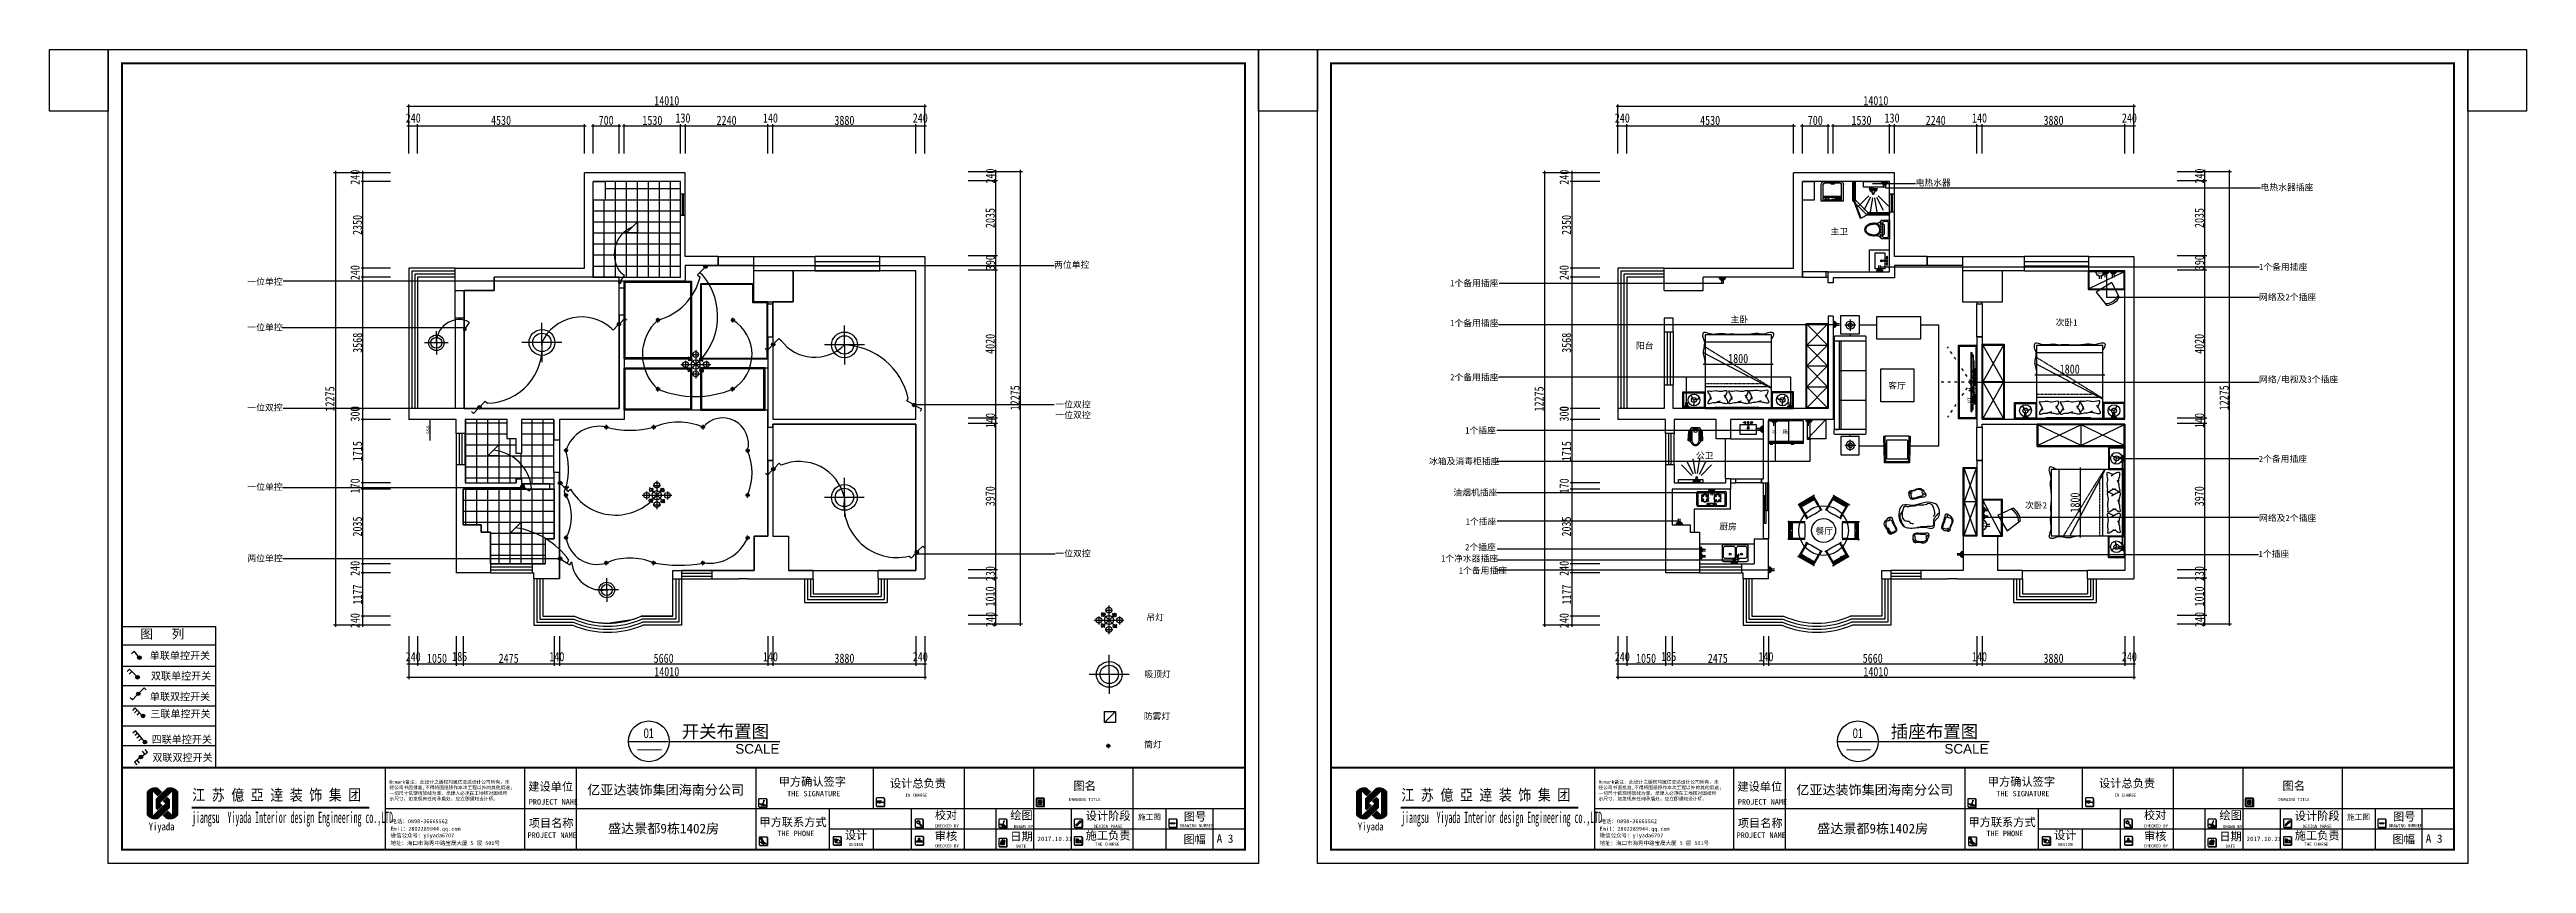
# Model space of a CAD drawing. Header units: millimetres. Extents: x 195858 to 476087, y -765534 to -702383.
# Drawn here: x 377584 to 444847, y -724474 to -702383 of the extents above; entities that cross this region are included whole.
import ezdxf
from ezdxf.enums import TextEntityAlignment as Align

# ---------------------------------------------------------------- set-up
doc = ezdxf.new("R2010")
doc.units = ezdxf.units.MM
doc.header["$PDMODE"] = 3
doc.linetypes.add('ACAD_ISO03W100', pattern=[30, 12, -18])
doc.linetypes.add('DASHED2', pattern=[0.375, 0.25, -0.125])
for name, color, linetype in [('0-01图框模板说明', 2, 'Continuous'), ('0-02图框细线', 136, 'Continuous'), ('0-170活动家具', 8, 'Continuous'), ('06其他', 8, 'Continuous'), ('250', 250, 'Continuous'), ('5', 5, 'Continuous'), ('dadddd', 7, 'Continuous'), ('DOOR【门】', 1, 'Continuous'), ('IDS-FIXT', 31, 'Continuous'), ('JP-洁具灶具', 2, 'Continuous'), ('P-活动家具', 146, 'Continuous'), ('TK', 7, 'Continuous'), ('中', 33, 'Continuous'), ('墙体', 7, 'Continuous'), ('家具1', 2, 'Continuous'), ('家具2', 1, 'Continuous'), ('家具内线', 8, 'Continuous'), ('家具外线', 4, 'Continuous'), ('活动家具', 6, 'Continuous'), ('饰品', 36, 'Continuous')]:
    doc.layers.add(name, color=color, linetype=linetype)
doc.styles.add('ar', font='arial.ttf')
doc.styles.add('DIM', font='simhei.ttf', dxfattribs={"width": 0.8})
doc.styles.add('DIM_FONT', font='SIMPLEX.shx', dxfattribs={"width": 0.8})
doc.styles.add('H1', font='')
doc.styles.add('HT', font='simhei.ttf')
doc.styles.get("Standard").update_dxf_attribs({"font": 'simhei.ttf'})
doc.styles.add('宋', font='')
doc.styles.add('黑体', font='simhei.ttf')
doc.styles.get('H1').set_extended_font_data('SimSun')
doc.styles.get('宋').set_extended_font_data('NSimSun')
doc.dimstyles.new('1-10', dxfattribs={"dimscale": 10, "dimtxt": 10, "dimasz": 1, "dimexe": 1, "dimexo": 3, "dimgap": 0.5, "dimtad": 1, "dimtoh": 1, "dimdec": 0, "dimzin": 0, "dimdsep": 46, "dimtxsty": 'Standard', "dimblk": 'ARCHTICK', "dimcen": 0.09, "dimdle": 1, "dimclrd": 3, "dimclre": 3, "dimclrt": 1, "dimadec": 0, "dimazin": 0, "dimtfac": 1, "dimtdec": 0, "dimtix": 1, "dimtmove": 2, "dimatfit": 0, "dimldrblk": 'ARCHTICK', "dimfxl": 5, "dimfxlon": 1, "dimtolj": 1, "dimtzin": 0, "dimarcsym": 1})
doc.dimstyles.new('1-50', dxfattribs={"dimscale": 50, "dimtxt": 5, "dimasz": 1, "dimexe": 1, "dimexo": 0.1, "dimgap": 0.5, "dimtad": 1, "dimdec": 0, "dimdsep": 46, "dimtxsty": 'DIM', "dimblk": 'ARCHTICK', "dimcen": 4, "dimdle": 1, "dimclrd": 3, "dimclre": 3, "dimclrt": 7, "dimadec": 0, "dimazin": 0, "dimtfac": 1, "dimtdec": 0, "dimtmove": 2, "dimatfit": 3, "dimldrblk": 'DOT', "dimfxl": 15, "dimfxlon": 1, "dimarcsym": 0})
pattern_1 = [(0, (391289.6, -714311.02), (0, 300), []), (90, (391289.6, -714311.02), (-300, 2e-14), [])]

msp = doc.modelspace()

# ---------------------------------------------------------------- texts
for s, p in [('单联单控开关', (380307, -718931.9, -100.4)), ('双联单控开关', (380338, -719486.8, -100.4)), ('单联双控开关', (380308.5, -720046.8, -100.4)), ('三联单控开关', (380321.1, -720514.2, -100.4)), ('四联单控开关', (380356.7, -721206.8, -100.4)), ('双联双控开关', (380377.2, -721699, -100.4))]:
    msp.add_text(s, height=200).set_placement(p)
at = {"color": 2, "style": 'ar'}
for p in [(396207.1, -721492.5), (429041.4, -721492.5)]:
    msp.add_text('SCALE  ', height=261.36, dxfattribs=at).set_placement(p)
at = {"color": 5, "char_height": 50, "width": 210.821, "attachment_point": 3, "style": '宋'}
for insert, rotation in [((433213, -708478.4), 180), ((429826.9, -711561.4), 90), ((430149.3, -715346.4), 270)]:
    msp.add_mtext('网络', dxfattribs=dict(at, insert=insert, rotation=rotation))
at = {"insert": (380051, -718119.5), "char_height": 250, "width": 2812.247, "attachment_point": 1}
msp.add_mtext('{\\fFangSong|b0|i0|c134|p49;图   列}', dxfattribs=at)
at = {"color": 2, "style": 'ar', "width": 0.680032}
for p, p2 in [((393718, -721071.3), (393994.2, -721071.3)), ((426552.3, -721071.3), (426828.5, -721071.3))]:
    msp.add_attdef('01', text='02', height=261.36, dxfattribs=at).set_placement(p, p2, align=Align.FIT)
at = {"color": 2, "style": 'ar', "flags": 8}
for tag, p in [('开关布置图', (395937.3, -720885.4)), ('插座布置图', (428771.5, -720885.4))]:
    msp.add_attdef(tag, text='原始结构图', height=348.48, dxfattribs=at).set_placement(p, align=Align.MIDDLE)
at = {"color": 2, "style": 'ar', "width": 7.452088, "flags": 8}
for p, p2 in [((393423.1, -721489), (394329.2, -721489)), ((426257.4, -721489), (427163.5, -721489))]:
    msp.add_attdef('-', text='-', height=261.4, dxfattribs=at).set_placement(p, p2, align=Align.FIT)
at = {"layer": '家具1', "style": 'HT'}
for s, p in [('电热水器', (428258.3, -706081.1)), ('电热水器插座', (437625.5, -706208.6)), ('主卫', (425947.8, -707406)), ('两位单控', (404864.1, -708307.6)), ('1个备用插座', (437585, -708368.3)), ('一位单控', (382956.1, -708768.7)), ('1个备用插座', (415619.2, -708808.2)), ('主卧', (423233.4, -709797.2)), ('网络及2个插座', (437585, -709188.2)), ('一位单控', (382956.1, -710008.7)), ('1个备用插座', (415619.2, -709890.4)), ('次卧1', (432060.7, -709875.2)), ('阳台', (420667.3, -710505.7)), ('2个备用插座', (415619.2, -711363.8)), ('客厅', (427515.4, -711589.8)), ('网络/电视及3个插座', (437585, -711419.7)), ('一位双控', (382956.1, -712186.7)), ('一位双控', (404897.9, -712100.1)), ('一位双控', (404897.9, -712388.9)), ('1个插座', (416028.1, -712804.2)), ('冰箱及消毒柜插座', (415045.4, -713643)), ('公卫', (422294.2, -713486.7)), ('2个备用插座', (437577.5, -713578.4)), ('一位单控', (382956.1, -714339.4)), ('油烟机插座', (415705.7, -714491.1)), ('次卧2', (431231.9, -714839.4)), ('网络及2个插座', (437585, -715182.8)), ('1个插座', (416040.3, -715278.3)), ('厨房', (422925, -715412)), ('餐厅', (425539.1, -715536.5)), ('两位单控', (382956.1, -716277.4)), ('一位双控', (404897.9, -716146.3)), ('1个净水器插座', (415369.5, -716280.6)), ('2个插座', (416026.9, -715972.9)), ('1个插座', (437571.3, -716155.6)), ('1个备用插座', (415853.3, -716607.2)), ('吊灯', (407367.3, -717880.5)), ('吸顶灯', (407316.2, -719422.1)), ('防雾灯', (407300.1, -720560.9)), ('筒灯', (407309.3, -721331.7))]:
    msp.add_text(s, height=170.89, dxfattribs=at).set_placement(p)

# ---------------------------------------------------------------- blocks, each defined once
blk = doc.blocks.new('_ArchTick')
at = {"color": 0, "linetype": 'ByBlock', "const_width": 0.15}
blk.add_lwpolyline([(-0.5, -0.5), (0.5, 0.5)], dxfattribs=at)
blk = doc.blocks.new('*D350')
at = {"layer": '250', "color": 3, "lineweight": -2}
for p, q in [((387290, -704455), (387630, -704455)), ((387340, -705205), (387340, -704405)), ((387580, -705205), (387580, -704405))]:
    blk.add_line(p, q, dxfattribs=at)
at = {"layer": 'Defpoints', "color": 0}
for p in [(387580, -704455), (387340, -708715), (387580, -708955)]:
    blk.add_point(p, dxfattribs=at)
at = {"layer": '250', "color": 3, "lineweight": -2, "xscale": 50, "yscale": 50, "zscale": 50, "rotation": 180}
blk.add_blockref('_ArchTick', (387340, -704455), dxfattribs=at)
at = {"layer": '250', "color": 3, "lineweight": -2, "xscale": 50, "yscale": 50, "zscale": 50}
blk.add_blockref('_ArchTick', (387580, -704455), dxfattribs=at)
at = {"layer": '250', "color": 7, "insert": (387460, -704241), "char_height": 250, "attachment_point": 5, "style": 'DIM'}
blk.add_mtext('240', dxfattribs=at)
blk = doc.blocks.new('_Dot')
at = {"color": 0, "linetype": 'ByBlock', "lineweight": -2}
blk.add_line((-0.5, 0), (-1, 0), dxfattribs=at)
at = {"color": 0, "linetype": 'ByBlock', "const_width": 0.5}
blk.add_lwpolyline([(-0.25, 0, 1), (0.25, 0, 1)], format="xyb", close=True, dxfattribs=at)
blk = doc.blocks.new('*D351')
at = {"layer": '250', "color": 3, "lineweight": -2}
for p, q in [((387530, -704455), (392160, -704455)), ((387580, -705205), (387580, -704405)), ((392110, -705205), (392110, -704405))]:
    blk.add_line(p, q, dxfattribs=at)
at = {"layer": 'Defpoints', "color": 0}
for p in [(392110, -704455), (392110, -706125), (387580, -708955)]:
    blk.add_point(p, dxfattribs=at)
at = {"layer": '250', "color": 3, "lineweight": -2, "xscale": 50, "yscale": 50, "zscale": 50, "rotation": 180}
blk.add_blockref('_ArchTick', (387580, -704455), dxfattribs=at)
at = {"layer": '250', "color": 3, "lineweight": -2, "xscale": 50, "yscale": 50, "zscale": 50}
blk.add_blockref('_ArchTick', (392110, -704455), dxfattribs=at)
at = {"layer": '250', "color": 7, "insert": (389845, -704304), "char_height": 250, "attachment_point": 5, "style": 'DIM'}
blk.add_mtext('4530', dxfattribs=at)
blk = doc.blocks.new('*D352')
at = {"layer": '250', "color": 3, "lineweight": -2}
for p, q in [((392300, -704455), (393100, -704455)), ((392350, -705205), (392350, -704405)), ((393050, -705205), (393050, -704405))]:
    blk.add_line(p, q, dxfattribs=at)
at = {"layer": 'Defpoints', "color": 0}
for p in [(393050, -704455), (392350, -706365), (393050, -709993)]:
    blk.add_point(p, dxfattribs=at)
at = {"layer": '250', "color": 3, "lineweight": -2, "xscale": 50, "yscale": 50, "zscale": 50, "rotation": 180}
blk.add_blockref('_ArchTick', (392350, -704455), dxfattribs=at)
at = {"layer": '250', "color": 3, "lineweight": -2, "xscale": 50, "yscale": 50, "zscale": 50}
blk.add_blockref('_ArchTick', (393050, -704455), dxfattribs=at)
at = {"layer": '250', "color": 7, "insert": (392700, -704304), "char_height": 250, "attachment_point": 5, "style": 'DIM'}
blk.add_mtext('700', dxfattribs=at)
blk = doc.blocks.new('*D353')
at = {"layer": '250', "color": 3, "lineweight": -2}
for p, q in [((393140, -704455), (394770, -704455)), ((393190, -705205), (393190, -704405)), ((394720, -705205), (394720, -704405))]:
    blk.add_line(p, q, dxfattribs=at)
at = {"layer": 'Defpoints', "color": 0}
for p in [(394720, -704455), (394720, -707278), (393190, -709993)]:
    blk.add_point(p, dxfattribs=at)
at = {"layer": '250', "color": 3, "lineweight": -2, "xscale": 50, "yscale": 50, "zscale": 50, "rotation": 180}
blk.add_blockref('_ArchTick', (393190, -704455), dxfattribs=at)
at = {"layer": '250', "color": 3, "lineweight": -2, "xscale": 50, "yscale": 50, "zscale": 50}
blk.add_blockref('_ArchTick', (394720, -704455), dxfattribs=at)
at = {"layer": '250', "color": 7, "insert": (393955, -704304), "char_height": 250, "attachment_point": 5, "style": 'DIM'}
blk.add_mtext('1530', dxfattribs=at)
blk = doc.blocks.new('*D354')
at = {"layer": '250', "color": 3, "lineweight": -2}
for p, q in [((394670, -704455), (394900, -704455)), ((394720, -705205), (394720, -704405)), ((394850, -705205), (394850, -704405))]:
    blk.add_line(p, q, dxfattribs=at)
at = {"layer": 'Defpoints', "color": 0}
for p in [(394850, -704455), (394720, -707278), (394850, -707278)]:
    blk.add_point(p, dxfattribs=at)
at = {"layer": '250', "color": 3, "lineweight": -2, "xscale": 50, "yscale": 50, "zscale": 50, "rotation": 180}
blk.add_blockref('_ArchTick', (394720, -704455), dxfattribs=at)
at = {"layer": '250', "color": 3, "lineweight": -2, "xscale": 50, "yscale": 50, "zscale": 50}
blk.add_blockref('_ArchTick', (394850, -704455), dxfattribs=at)
at = {"layer": '250', "color": 7, "insert": (394785, -704241), "char_height": 250, "attachment_point": 5, "style": 'DIM'}
blk.add_mtext('130', dxfattribs=at)
blk = doc.blocks.new('*D355')
at = {"layer": '250', "color": 3, "lineweight": -2}
for p, q in [((394800, -704455), (397140, -704455)), ((394850, -705205), (394850, -704405)), ((397090, -705205), (397090, -704405))]:
    blk.add_line(p, q, dxfattribs=at)
at = {"layer": 'Defpoints', "color": 0}
for p in [(397090, -704455), (394850, -707278), (397090, -710580)]:
    blk.add_point(p, dxfattribs=at)
at = {"layer": '250', "color": 3, "lineweight": -2, "xscale": 50, "yscale": 50, "zscale": 50, "rotation": 180}
blk.add_blockref('_ArchTick', (394850, -704455), dxfattribs=at)
at = {"layer": '250', "color": 3, "lineweight": -2, "xscale": 50, "yscale": 50, "zscale": 50}
blk.add_blockref('_ArchTick', (397090, -704455), dxfattribs=at)
at = {"layer": '250', "color": 7, "insert": (395970, -704304), "char_height": 250, "attachment_point": 5, "style": 'DIM'}
blk.add_mtext('2240', dxfattribs=at)
blk = doc.blocks.new('*D356')
at = {"layer": '250', "color": 3, "lineweight": -2}
for p, q in [((397040, -704455), (397280, -704455)), ((397090, -705205), (397090, -704405)), ((397230, -705205), (397230, -704405))]:
    blk.add_line(p, q, dxfattribs=at)
at = {"layer": 'Defpoints', "color": 0}
for p in [(397230, -704455), (397090, -710580), (397230, -710580)]:
    blk.add_point(p, dxfattribs=at)
at = {"layer": '250', "color": 3, "lineweight": -2, "xscale": 50, "yscale": 50, "zscale": 50, "rotation": 180}
blk.add_blockref('_ArchTick', (397090, -704455), dxfattribs=at)
at = {"layer": '250', "color": 3, "lineweight": -2, "xscale": 50, "yscale": 50, "zscale": 50}
blk.add_blockref('_ArchTick', (397230, -704455), dxfattribs=at)
at = {"layer": '250', "color": 7, "insert": (397160, -704241), "char_height": 250, "attachment_point": 5, "style": 'DIM'}
blk.add_mtext('140', dxfattribs=at)
blk = doc.blocks.new('*D357')
at = {"layer": '250', "color": 3, "lineweight": -2}
for p, q in [((397180, -704455), (401160, -704455)), ((397230, -705205), (397230, -704405)), ((401110, -705205), (401110, -704405))]:
    blk.add_line(p, q, dxfattribs=at)
at = {"layer": 'Defpoints', "color": 0}
for p in [(401110, -704455), (401110, -708790), (397230, -710580)]:
    blk.add_point(p, dxfattribs=at)
at = {"layer": '250', "color": 3, "lineweight": -2, "xscale": 50, "yscale": 50, "zscale": 50, "rotation": 180}
blk.add_blockref('_ArchTick', (397230, -704455), dxfattribs=at)
at = {"layer": '250', "color": 3, "lineweight": -2, "xscale": 50, "yscale": 50, "zscale": 50}
blk.add_blockref('_ArchTick', (401110, -704455), dxfattribs=at)
at = {"layer": '250', "color": 7, "insert": (399170, -704304), "char_height": 250, "attachment_point": 5, "style": 'DIM'}
blk.add_mtext('3880', dxfattribs=at)
blk = doc.blocks.new('*D358')
at = {"layer": '250', "color": 3, "lineweight": -2}
for p, q in [((401060, -704455), (401400, -704455)), ((401110, -705205), (401110, -704405)), ((401350, -705205), (401350, -704405))]:
    blk.add_line(p, q, dxfattribs=at)
at = {"layer": 'Defpoints', "color": 0}
for p in [(401350, -704455), (401110, -708790), (401350, -708400)]:
    blk.add_point(p, dxfattribs=at)
at = {"layer": '250', "color": 3, "lineweight": -2, "xscale": 50, "yscale": 50, "zscale": 50, "rotation": 180}
blk.add_blockref('_ArchTick', (401110, -704455), dxfattribs=at)
at = {"layer": '250', "color": 3, "lineweight": -2, "xscale": 50, "yscale": 50, "zscale": 50}
blk.add_blockref('_ArchTick', (401350, -704455), dxfattribs=at)
at = {"layer": '250', "color": 7, "insert": (401230, -704241), "char_height": 250, "attachment_point": 5, "style": 'DIM'}
blk.add_mtext('240', dxfattribs=at)
blk = doc.blocks.new('*D359')
at = {"layer": '250', "color": 3, "lineweight": -2}
for p, q in [((387290, -703922), (401400, -703922)), ((387340, -704672), (387340, -703872)), ((401350, -704672), (401350, -703872))]:
    blk.add_line(p, q, dxfattribs=at)
at = {"layer": 'Defpoints', "color": 0}
for p in [(401350, -703922), (387340, -705205), (401350, -705205)]:
    blk.add_point(p, dxfattribs=at)
at = {"layer": '250', "color": 3, "lineweight": -2, "xscale": 50, "yscale": 50, "zscale": 50, "rotation": 180}
blk.add_blockref('_ArchTick', (387340, -703922), dxfattribs=at)
at = {"layer": '250', "color": 3, "lineweight": -2, "xscale": 50, "yscale": 50, "zscale": 50}
blk.add_blockref('_ArchTick', (401350, -703922), dxfattribs=at)
at = {"layer": '250', "color": 7, "insert": (394345, -703770), "char_height": 250, "attachment_point": 5, "style": 'DIM'}
blk.add_mtext('14010', dxfattribs=at)
blk = doc.blocks.new('*D360')
at = {"layer": '250', "color": 3, "lineweight": -2}
for p, q in [((403281, -718022), (403281, -717682)), ((402531, -717732), (403331, -717732)), ((402531, -717972), (403331, -717972))]:
    blk.add_line(p, q, dxfattribs=at)
at = {"layer": 'Defpoints', "color": 0}
for p in [(396032, -717732), (396272, -717972), (403281, -717732)]:
    blk.add_point(p, dxfattribs=at)
at = {"layer": '250', "color": 3, "lineweight": -2, "xscale": 50, "yscale": 50, "zscale": 50}
for p, rotation in [((403281, -717732), 90), ((403281, -717972), 270)]:
    blk.add_blockref('_ArchTick', p, dxfattribs=dict(at, rotation=rotation))
at = {"layer": '250', "color": 7, "insert": (403135, -717852), "char_height": 250, "attachment_point": 5, "rotation": 90, "style": 'DIM'}
blk.add_mtext('240', dxfattribs=at)
blk = doc.blocks.new('*D361')
at = {"layer": '250', "color": 3, "lineweight": -2}
for p, q in [((402531, -716722), (403331, -716722)), ((403281, -717782), (403281, -716672)), ((402531, -717732), (403331, -717732))]:
    blk.add_line(p, q, dxfattribs=at)
at = {"layer": 'Defpoints', "color": 0}
for p in [(401082, -716722), (403281, -716722), (396032, -717732)]:
    blk.add_point(p, dxfattribs=at)
at = {"layer": '250', "color": 3, "lineweight": -2, "xscale": 50, "yscale": 50, "zscale": 50}
for p, rotation in [((403281, -716722), 90), ((403281, -717732), 270)]:
    blk.add_blockref('_ArchTick', p, dxfattribs=dict(at, rotation=rotation))
at = {"layer": '250', "color": 7, "insert": (403129, -717227), "char_height": 250, "attachment_point": 5, "rotation": 90, "style": 'DIM'}
blk.add_mtext('1010', dxfattribs=at)
blk = doc.blocks.new('*D362')
at = {"layer": '250', "color": 3, "lineweight": -2}
for p, q in [((402531, -716492), (403331, -716492)), ((402531, -716722), (403331, -716722)), ((403281, -716772), (403281, -716442))]:
    blk.add_line(p, q, dxfattribs=at)
at = {"layer": 'Defpoints', "color": 0}
for p in [(400842, -716492), (401082, -716722), (403281, -716492)]:
    blk.add_point(p, dxfattribs=at)
at = {"layer": '250', "color": 3, "lineweight": -2, "xscale": 50, "yscale": 50, "zscale": 50}
for p, rotation in [((403281, -716492), 90), ((403281, -716722), 270)]:
    blk.add_blockref('_ArchTick', p, dxfattribs=dict(at, rotation=rotation))
at = {"layer": '250', "color": 7, "insert": (403133, -716607), "char_height": 250, "attachment_point": 5, "rotation": 90, "style": 'DIM'}
blk.add_mtext('230', dxfattribs=at)
blk = doc.blocks.new('*D363')
at = {"layer": '250', "color": 3, "lineweight": -2}
for p, q in [((402531, -712522), (403331, -712522)), ((403281, -716542), (403281, -712472)), ((402531, -716492), (403331, -716492))]:
    blk.add_line(p, q, dxfattribs=at)
at = {"layer": 'Defpoints', "color": 0}
for p in [(400842, -712522), (403281, -712522), (400842, -716492)]:
    blk.add_point(p, dxfattribs=at)
at = {"layer": '250', "color": 3, "lineweight": -2, "xscale": 50, "yscale": 50, "zscale": 50}
for p, rotation in [((403281, -712522), 90), ((403281, -716492), 270)]:
    blk.add_blockref('_ArchTick', p, dxfattribs=dict(at, rotation=rotation))
at = {"layer": '250', "color": 7, "insert": (403129, -714507), "char_height": 250, "attachment_point": 5, "rotation": 90, "style": 'DIM'}
blk.add_mtext('3970', dxfattribs=at)
blk = doc.blocks.new('*D364')
at = {"layer": '250', "color": 3, "lineweight": -2}
for p, q in [((402531, -712382), (403331, -712382)), ((402531, -712522), (403331, -712522)), ((403281, -712572), (403281, -712332))]:
    blk.add_line(p, q, dxfattribs=at)
at = {"layer": 'Defpoints', "color": 0}
for p in [(400842, -712382), (400842, -712522), (403281, -712382)]:
    blk.add_point(p, dxfattribs=at)
at = {"layer": '250', "color": 3, "lineweight": -2, "xscale": 50, "yscale": 50, "zscale": 50}
for p, rotation in [((403281, -712382), 90), ((403281, -712522), 270)]:
    blk.add_blockref('_ArchTick', p, dxfattribs=dict(at, rotation=rotation))
at = {"layer": '250', "color": 7, "insert": (403133, -712452), "char_height": 250, "attachment_point": 5, "rotation": 90, "style": 'DIM'}
blk.add_mtext('140', dxfattribs=at)
blk = doc.blocks.new('*D365')
at = {"layer": '250', "color": 3, "lineweight": -2}
for p, q in [((402531, -708362), (403331, -708362)), ((403281, -712432), (403281, -708312)), ((402531, -712382), (403331, -712382))]:
    blk.add_line(p, q, dxfattribs=at)
at = {"layer": 'Defpoints', "color": 0}
for p in [(400842, -708362), (403281, -708362), (400842, -712382)]:
    blk.add_point(p, dxfattribs=at)
at = {"layer": '250', "color": 3, "lineweight": -2, "xscale": 50, "yscale": 50, "zscale": 50}
for p, rotation in [((403281, -708362), 90), ((403281, -712382), 270)]:
    blk.add_blockref('_ArchTick', p, dxfattribs=dict(at, rotation=rotation))
at = {"layer": '250', "color": 7, "insert": (403129, -710372), "char_height": 250, "attachment_point": 5, "rotation": 90, "style": 'DIM'}
blk.add_mtext('4020', dxfattribs=at)
blk = doc.blocks.new('*D366')
at = {"layer": '250', "color": 3, "lineweight": -2}
for p, q in [((402531, -707972), (403331, -707972)), ((403281, -708412), (403281, -707922)), ((402531, -708362), (403331, -708362))]:
    blk.add_line(p, q, dxfattribs=at)
at = {"layer": 'Defpoints', "color": 0}
for p in [(401082, -707972), (403281, -707972), (400842, -708362)]:
    blk.add_point(p, dxfattribs=at)
at = {"layer": '250', "color": 3, "lineweight": -2, "xscale": 50, "yscale": 50, "zscale": 50}
for p, rotation in [((403281, -707972), 90), ((403281, -708362), 270)]:
    blk.add_blockref('_ArchTick', p, dxfattribs=dict(at, rotation=rotation))
at = {"layer": '250', "color": 7, "insert": (403133, -708167), "char_height": 250, "attachment_point": 5, "rotation": 90, "style": 'DIM'}
blk.add_mtext('390', dxfattribs=at)
blk = doc.blocks.new('*D367')
at = {"layer": '250', "color": 3, "lineweight": -2}
for p, q in [((402531, -705937), (403331, -705937)), ((403281, -708022), (403281, -705887)), ((402531, -707972), (403331, -707972))]:
    blk.add_line(p, q, dxfattribs=at)
at = {"layer": 'Defpoints', "color": 0}
for p in [(392082, -705937), (403281, -705937), (401082, -707972)]:
    blk.add_point(p, dxfattribs=at)
at = {"layer": '250', "color": 3, "lineweight": -2, "xscale": 50, "yscale": 50, "zscale": 50}
for p, rotation in [((403281, -705937), 90), ((403281, -707972), 270)]:
    blk.add_blockref('_ArchTick', p, dxfattribs=dict(at, rotation=rotation))
at = {"layer": '250', "color": 7, "insert": (403129, -706955), "char_height": 250, "attachment_point": 5, "rotation": 90, "style": 'DIM'}
blk.add_mtext('2035', dxfattribs=at)
blk = doc.blocks.new('*D368')
at = {"layer": '250', "color": 3, "lineweight": -2}
for p, q in [((402531, -705697), (403331, -705697)), ((402531, -705937), (403331, -705937)), ((403281, -705987), (403281, -705647))]:
    blk.add_line(p, q, dxfattribs=at)
at = {"layer": 'Defpoints', "color": 0}
for p in [(391842, -705697), (394452, -705937), (403281, -705697)]:
    blk.add_point(p, dxfattribs=at)
at = {"layer": '250', "color": 3, "lineweight": -2, "xscale": 50, "yscale": 50, "zscale": 50}
for p, rotation in [((403281, -705697), 90), ((403281, -705937), 270)]:
    blk.add_blockref('_ArchTick', p, dxfattribs=dict(at, rotation=rotation))
at = {"layer": '250', "color": 7, "insert": (403133, -705817), "char_height": 250, "attachment_point": 5, "rotation": 90, "style": 'DIM'}
blk.add_mtext('240', dxfattribs=at)
blk = doc.blocks.new('*D369')
at = {"layer": '250', "color": 3, "lineweight": -2}
for p, q in [((403202, -705697), (404002, -705697)), ((403952, -718022), (403952, -705647)), ((403202, -717972), (404002, -717972))]:
    blk.add_line(p, q, dxfattribs=at)
at = {"layer": 'Defpoints', "color": 0}
for p in [(402437, -705697), (403952, -705697), (402437, -717972)]:
    blk.add_point(p, dxfattribs=at)
at = {"layer": '250', "color": 3, "lineweight": -2, "xscale": 50, "yscale": 50, "zscale": 50}
for p, rotation in [((403952, -705697), 90), ((403952, -717972), 270)]:
    blk.add_blockref('_ArchTick', p, dxfattribs=dict(at, rotation=rotation))
at = {"layer": '250', "color": 7, "insert": (403802, -711835), "char_height": 250, "attachment_point": 5, "rotation": 90, "style": 'DIM'}
blk.add_mtext('12275', dxfattribs=at)
blk = doc.blocks.new('*D370')
at = {"layer": '250', "color": 3, "lineweight": -2}
for p, q in [((387340, -718307), (387340, -719107)), ((387580, -718307), (387580, -719107)), ((387290, -719057), (387630, -719057))]:
    blk.add_line(p, q, dxfattribs=at)
at = {"layer": 'Defpoints', "color": 0}
for p in [(387580, -711409), (387340, -711709), (387580, -719057)]:
    blk.add_point(p, dxfattribs=at)
at = {"layer": '250', "color": 3, "lineweight": -2, "xscale": 50, "yscale": 50, "zscale": 50, "rotation": 180}
blk.add_blockref('_ArchTick', (387340, -719057), dxfattribs=at)
at = {"layer": '250', "color": 3, "lineweight": -2, "xscale": 50, "yscale": 50, "zscale": 50}
blk.add_blockref('_ArchTick', (387580, -719057), dxfattribs=at)
at = {"layer": '250', "color": 7, "insert": (387460, -718863), "char_height": 250, "attachment_point": 5, "style": 'DIM'}
blk.add_mtext('240', dxfattribs=at)
blk = doc.blocks.new('*D371')
at = {"layer": '250', "color": 3, "lineweight": -2}
for p, q in [((387580, -718307), (387580, -719107)), ((388630, -718307), (388630, -719107)), ((387530, -719057), (388680, -719057))]:
    blk.add_line(p, q, dxfattribs=at)
at = {"layer": 'Defpoints', "color": 0}
for p in [(387580, -711409), (388630, -715869), (388630, -719057)]:
    blk.add_point(p, dxfattribs=at)
at = {"layer": '250', "color": 3, "lineweight": -2, "xscale": 50, "yscale": 50, "zscale": 50, "rotation": 180}
blk.add_blockref('_ArchTick', (387580, -719057), dxfattribs=at)
at = {"layer": '250', "color": 3, "lineweight": -2, "xscale": 50, "yscale": 50, "zscale": 50}
blk.add_blockref('_ArchTick', (388630, -719057), dxfattribs=at)
at = {"layer": '250', "color": 7, "insert": (388105, -718906), "char_height": 250, "attachment_point": 5, "style": 'DIM'}
blk.add_mtext('1050', dxfattribs=at)
blk = doc.blocks.new('*D372')
at = {"layer": '250', "color": 3, "lineweight": -2}
for p, q in [((388630, -718307), (388630, -719107)), ((388815, -718307), (388815, -719107)), ((388580, -719057), (388865, -719057))]:
    blk.add_line(p, q, dxfattribs=at)
at = {"layer": 'Defpoints', "color": 0}
for p in [(388815, -714569), (388630, -715869), (388815, -719057)]:
    blk.add_point(p, dxfattribs=at)
at = {"layer": '250', "color": 3, "lineweight": -2, "xscale": 50, "yscale": 50, "zscale": 50, "rotation": 180}
blk.add_blockref('_ArchTick', (388630, -719057), dxfattribs=at)
at = {"layer": '250', "color": 3, "lineweight": -2, "xscale": 50, "yscale": 50, "zscale": 50}
blk.add_blockref('_ArchTick', (388815, -719057), dxfattribs=at)
at = {"layer": '250', "color": 7, "insert": (388722, -718858), "char_height": 250, "attachment_point": 5, "style": 'DIM'}
blk.add_mtext('185', dxfattribs=at)
blk = doc.blocks.new('*D373')
at = {"layer": '250', "color": 3, "lineweight": -2}
for p, q in [((388815, -718307), (388815, -719107)), ((391290, -718307), (391290, -719107)), ((388765, -719057), (391340, -719057))]:
    blk.add_line(p, q, dxfattribs=at)
at = {"layer": 'Defpoints', "color": 0}
for p in [(388815, -714569), (391290, -714944), (391290, -719057)]:
    blk.add_point(p, dxfattribs=at)
at = {"layer": '250', "color": 3, "lineweight": -2, "xscale": 50, "yscale": 50, "zscale": 50, "rotation": 180}
blk.add_blockref('_ArchTick', (388815, -719057), dxfattribs=at)
at = {"layer": '250', "color": 3, "lineweight": -2, "xscale": 50, "yscale": 50, "zscale": 50}
blk.add_blockref('_ArchTick', (391290, -719057), dxfattribs=at)
at = {"layer": '250', "color": 7, "insert": (390052, -718907), "char_height": 250, "attachment_point": 5, "style": 'DIM'}
blk.add_mtext('2475', dxfattribs=at)
blk = doc.blocks.new('*D374')
at = {"layer": '250', "color": 3, "lineweight": -2}
for p, q in [((391290, -718307), (391290, -719107)), ((391430, -718307), (391430, -719107)), ((391240, -719057), (391480, -719057))]:
    blk.add_line(p, q, dxfattribs=at)
at = {"layer": 'Defpoints', "color": 0}
for p in [(391290, -714944), (391430, -715806), (391430, -719057)]:
    blk.add_point(p, dxfattribs=at)
at = {"layer": '250', "color": 3, "lineweight": -2, "xscale": 50, "yscale": 50, "zscale": 50, "rotation": 180}
blk.add_blockref('_ArchTick', (391290, -719057), dxfattribs=at)
at = {"layer": '250', "color": 3, "lineweight": -2, "xscale": 50, "yscale": 50, "zscale": 50}
blk.add_blockref('_ArchTick', (391430, -719057), dxfattribs=at)
at = {"layer": '250', "color": 7, "insert": (391360, -718863), "char_height": 250, "attachment_point": 5, "style": 'DIM'}
blk.add_mtext('140', dxfattribs=at)
blk = doc.blocks.new('*D375')
at = {"layer": '250', "color": 3, "lineweight": -2}
for p, q in [((391430, -718307), (391430, -719107)), ((397090, -718307), (397090, -719107)), ((391380, -719057), (397140, -719057))]:
    blk.add_line(p, q, dxfattribs=at)
at = {"layer": 'Defpoints', "color": 0}
for p in [(397090, -714876), (391430, -715806), (397090, -719057)]:
    blk.add_point(p, dxfattribs=at)
at = {"layer": '250', "color": 3, "lineweight": -2, "xscale": 50, "yscale": 50, "zscale": 50, "rotation": 180}
blk.add_blockref('_ArchTick', (391430, -719057), dxfattribs=at)
at = {"layer": '250', "color": 3, "lineweight": -2, "xscale": 50, "yscale": 50, "zscale": 50}
blk.add_blockref('_ArchTick', (397090, -719057), dxfattribs=at)
at = {"layer": '250', "color": 7, "insert": (394260, -718906), "char_height": 250, "attachment_point": 5, "style": 'DIM'}
blk.add_mtext('5660', dxfattribs=at)
blk = doc.blocks.new('*D376')
at = {"layer": '250', "color": 3, "lineweight": -2}
for p, q in [((397090, -718307), (397090, -719107)), ((397230, -718307), (397230, -719107)), ((397040, -719057), (397280, -719057))]:
    blk.add_line(p, q, dxfattribs=at)
at = {"layer": 'Defpoints', "color": 0}
for p in [(397090, -714876), (397230, -714876), (397230, -719057)]:
    blk.add_point(p, dxfattribs=at)
at = {"layer": '250', "color": 3, "lineweight": -2, "xscale": 50, "yscale": 50, "zscale": 50, "rotation": 180}
blk.add_blockref('_ArchTick', (397090, -719057), dxfattribs=at)
at = {"layer": '250', "color": 3, "lineweight": -2, "xscale": 50, "yscale": 50, "zscale": 50}
blk.add_blockref('_ArchTick', (397230, -719057), dxfattribs=at)
at = {"layer": '250', "color": 7, "insert": (397160, -718863), "char_height": 250, "attachment_point": 5, "style": 'DIM'}
blk.add_mtext('140', dxfattribs=at)
blk = doc.blocks.new('*D377')
at = {"layer": '250', "color": 3, "lineweight": -2}
for p, q in [((397230, -718307), (397230, -719107)), ((401110, -718307), (401110, -719107)), ((397180, -719057), (401160, -719057))]:
    blk.add_line(p, q, dxfattribs=at)
at = {"layer": 'Defpoints', "color": 0}
for p in [(397230, -714876), (401110, -715806), (401110, -719057)]:
    blk.add_point(p, dxfattribs=at)
at = {"layer": '250', "color": 3, "lineweight": -2, "xscale": 50, "yscale": 50, "zscale": 50, "rotation": 180}
blk.add_blockref('_ArchTick', (397230, -719057), dxfattribs=at)
at = {"layer": '250', "color": 3, "lineweight": -2, "xscale": 50, "yscale": 50, "zscale": 50}
blk.add_blockref('_ArchTick', (401110, -719057), dxfattribs=at)
at = {"layer": '250', "color": 7, "insert": (399170, -718906), "char_height": 250, "attachment_point": 5, "style": 'DIM'}
blk.add_mtext('3880', dxfattribs=at)
blk = doc.blocks.new('*D378')
at = {"layer": '250', "color": 3, "lineweight": -2}
for p, q in [((401110, -718307), (401110, -719107)), ((401350, -718307), (401350, -719107)), ((401060, -719057), (401400, -719057))]:
    blk.add_line(p, q, dxfattribs=at)
at = {"layer": 'Defpoints', "color": 0}
for p in [(401110, -715806), (401350, -716036), (401350, -719057)]:
    blk.add_point(p, dxfattribs=at)
at = {"layer": '250', "color": 3, "lineweight": -2, "xscale": 50, "yscale": 50, "zscale": 50, "rotation": 180}
blk.add_blockref('_ArchTick', (401110, -719057), dxfattribs=at)
at = {"layer": '250', "color": 3, "lineweight": -2, "xscale": 50, "yscale": 50, "zscale": 50}
blk.add_blockref('_ArchTick', (401350, -719057), dxfattribs=at)
at = {"layer": '250', "color": 7, "insert": (401230, -718863), "char_height": 250, "attachment_point": 5, "style": 'DIM'}
blk.add_mtext('240', dxfattribs=at)
blk = doc.blocks.new('*D379')
at = {"layer": '250', "color": 3, "lineweight": -2}
for p, q in [((387340, -718672), (387340, -719472)), ((401350, -718672), (401350, -719472)), ((387290, -719422), (401400, -719422))]:
    blk.add_line(p, q, dxfattribs=at)
at = {"layer": 'Defpoints', "color": 0}
for p in [(387340, -718307), (401350, -718307), (401350, -719422)]:
    blk.add_point(p, dxfattribs=at)
at = {"layer": '250', "color": 3, "lineweight": -2, "xscale": 50, "yscale": 50, "zscale": 50, "rotation": 180}
blk.add_blockref('_ArchTick', (387340, -719422), dxfattribs=at)
at = {"layer": '250', "color": 3, "lineweight": -2, "xscale": 50, "yscale": 50, "zscale": 50}
blk.add_blockref('_ArchTick', (401350, -719422), dxfattribs=at)
at = {"layer": '250', "color": 7, "insert": (394345, -719270), "char_height": 250, "attachment_point": 5, "style": 'DIM'}
blk.add_mtext('14010', dxfattribs=at)
blk = doc.blocks.new('*D380')
at = {"layer": '250', "color": 3, "lineweight": -2}
for p, q in [((386846, -717763), (386046, -717763)), ((386846, -718003), (386046, -718003)), ((386096, -718053), (386096, -717713))]:
    blk.add_line(p, q, dxfattribs=at)
at = {"layer": 'Defpoints', "color": 0}
for p in [(386096, -717763), (392387, -717763), (393197, -718003)]:
    blk.add_point(p, dxfattribs=at)
at = {"layer": '250', "color": 3, "lineweight": -2, "xscale": 50, "yscale": 50, "zscale": 50}
for p, rotation in [((386096, -717763), 90), ((386096, -718003), 270)]:
    blk.add_blockref('_ArchTick', p, dxfattribs=dict(at, rotation=rotation))
at = {"layer": '250', "color": 7, "insert": (385882, -717883), "char_height": 250, "attachment_point": 5, "rotation": 90, "style": 'DIM'}
blk.add_mtext('240', dxfattribs=at)
blk = doc.blocks.new('*D381')
at = {"layer": '250', "color": 3, "lineweight": -2}
for p, q in [((386846, -716586), (386046, -716586)), ((386096, -717813), (386096, -716536)), ((386846, -717763), (386046, -717763))]:
    blk.add_line(p, q, dxfattribs=at)
at = {"layer": 'Defpoints', "color": 0}
for p in [(386096, -716586), (390962, -716586), (392387, -717763)]:
    blk.add_point(p, dxfattribs=at)
at = {"layer": '250', "color": 3, "lineweight": -2, "xscale": 50, "yscale": 50, "zscale": 50}
for p, rotation in [((386096, -716586), 90), ((386096, -717763), 270)]:
    blk.add_blockref('_ArchTick', p, dxfattribs=dict(at, rotation=rotation))
at = {"layer": '250', "color": 7, "insert": (385946, -717175), "char_height": 250, "attachment_point": 5, "rotation": 90, "style": 'DIM'}
blk.add_mtext('1177', dxfattribs=at)
blk = doc.blocks.new('*D382')
at = {"layer": '250', "color": 3, "lineweight": -2}
for p, q in [((386846, -716346), (386046, -716346)), ((386096, -716636), (386096, -716296)), ((386846, -716586), (386046, -716586))]:
    blk.add_line(p, q, dxfattribs=at)
at = {"layer": 'Defpoints', "color": 0}
for p in [(386096, -716346), (390962, -716346), (390962, -716586)]:
    blk.add_point(p, dxfattribs=at)
at = {"layer": '250', "color": 3, "lineweight": -2, "xscale": 50, "yscale": 50, "zscale": 50}
for p, rotation in [((386096, -716346), 90), ((386096, -716586), 270)]:
    blk.add_blockref('_ArchTick', p, dxfattribs=dict(at, rotation=rotation))
at = {"layer": '250', "color": 7, "insert": (385882, -716466), "char_height": 250, "attachment_point": 5, "rotation": 90, "style": 'DIM'}
blk.add_mtext('240', dxfattribs=at)
blk = doc.blocks.new('*D383')
at = {"layer": '250', "color": 3, "lineweight": -2}
for p, q in [((386846, -714311), (386046, -714311)), ((386096, -716396), (386096, -714261)), ((386846, -716346), (386046, -716346))]:
    blk.add_line(p, q, dxfattribs=at)
at = {"layer": 'Defpoints', "color": 0}
for p in [(386096, -714311), (390222, -714311), (390962, -716346)]:
    blk.add_point(p, dxfattribs=at)
at = {"layer": '250', "color": 3, "lineweight": -2, "xscale": 50, "yscale": 50, "zscale": 50}
for p, rotation in [((386096, -714311), 90), ((386096, -716346), 270)]:
    blk.add_blockref('_ArchTick', p, dxfattribs=dict(at, rotation=rotation))
at = {"layer": '250', "color": 7, "insert": (385944, -715329), "char_height": 250, "attachment_point": 5, "rotation": 90, "style": 'DIM'}
blk.add_mtext('2035', dxfattribs=at)
blk = doc.blocks.new('*D384')
at = {"layer": '250', "color": 3, "lineweight": -2}
for p, q in [((386846, -714141), (386046, -714141)), ((386846, -714311), (386046, -714311)), ((386096, -714361), (386096, -714091))]:
    blk.add_line(p, q, dxfattribs=at)
at = {"layer": 'Defpoints', "color": 0}
for p in [(386096, -714141), (390222, -714311), (390277, -714141)]:
    blk.add_point(p, dxfattribs=at)
at = {"layer": '250', "color": 3, "lineweight": -2, "xscale": 50, "yscale": 50, "zscale": 50}
for p, rotation in [((386096, -714141), 90), ((386096, -714311), 270)]:
    blk.add_blockref('_ArchTick', p, dxfattribs=dict(at, rotation=rotation))
at = {"layer": '250', "color": 7, "insert": (385882, -714226), "char_height": 250, "attachment_point": 5, "rotation": 90, "style": 'DIM'}
blk.add_mtext('170', dxfattribs=at)
blk = doc.blocks.new('*D385')
at = {"layer": '250', "color": 3, "lineweight": -2}
for p, q in [((386846, -712426), (386046, -712426)), ((386096, -714191), (386096, -712376)), ((386846, -714141), (386046, -714141))]:
    blk.add_line(p, q, dxfattribs=at)
at = {"layer": 'Defpoints', "color": 0}
for p in [(386096, -712426), (390277, -712426), (390277, -714141)]:
    blk.add_point(p, dxfattribs=at)
at = {"layer": '250', "color": 3, "lineweight": -2, "xscale": 50, "yscale": 50, "zscale": 50}
for p, rotation in [((386096, -712426), 90), ((386096, -714141), 270)]:
    blk.add_blockref('_ArchTick', p, dxfattribs=dict(at, rotation=rotation))
at = {"layer": '250', "color": 7, "insert": (385946, -713284), "char_height": 250, "attachment_point": 5, "rotation": 90, "style": 'DIM'}
blk.add_mtext('1715', dxfattribs=at)
blk = doc.blocks.new('*D386')
at = {"layer": '250', "color": 3, "lineweight": -2}
for p, q in [((386846, -712126), (386046, -712126)), ((386096, -712476), (386096, -712076)), ((386846, -712426), (386046, -712426))]:
    blk.add_line(p, q, dxfattribs=at)
at = {"layer": 'Defpoints', "color": 0}
for p in [(386096, -712126), (394457, -712126), (390277, -712426)]:
    blk.add_point(p, dxfattribs=at)
at = {"layer": '250', "color": 3, "lineweight": -2, "xscale": 50, "yscale": 50, "zscale": 50}
for p, rotation in [((386096, -712126), 90), ((386096, -712426), 270)]:
    blk.add_blockref('_ArchTick', p, dxfattribs=dict(at, rotation=rotation))
at = {"layer": '250', "color": 7, "insert": (385882, -712276), "char_height": 250, "attachment_point": 5, "rotation": 90, "style": 'DIM'}
blk.add_mtext('300', dxfattribs=at)
blk = doc.blocks.new('*D387')
at = {"layer": '250', "color": 3, "lineweight": -2}
for p, q in [((386846, -712126), (386046, -712126)), ((386846, -712126), (386046, -712126)), ((386096, -712126), (386096, -712126))]:
    blk.add_line(p, q, dxfattribs=at)
at = {"layer": 'Defpoints', "color": 0}
for p in [(386096, -712126), (390247, -712126), (394457, -712126)]:
    blk.add_point(p, dxfattribs=at)
at = {"layer": '250', "color": 7, "insert": (385882, -712126), "char_height": 250, "attachment_point": 5, "rotation": 90, "style": 'DIM'}
blk.add_mtext('0', dxfattribs=at)
blk = doc.blocks.new('*D388')
at = {"layer": '250', "color": 3, "lineweight": -2}
for p, q in [((386846, -708558), (386046, -708558)), ((386096, -712176), (386096, -708508)), ((386846, -712126), (386046, -712126))]:
    blk.add_line(p, q, dxfattribs=at)
at = {"layer": 'Defpoints', "color": 0}
for p in [(386096, -708558), (391067, -708558), (390247, -712126)]:
    blk.add_point(p, dxfattribs=at)
at = {"layer": '250', "color": 3, "lineweight": -2, "xscale": 50, "yscale": 50, "zscale": 50}
for p, rotation in [((386096, -708558), 90), ((386096, -712126), 270)]:
    blk.add_blockref('_ArchTick', p, dxfattribs=dict(at, rotation=rotation))
at = {"layer": '250', "color": 7, "insert": (385946, -710342), "char_height": 250, "attachment_point": 5, "rotation": 90, "style": 'DIM'}
blk.add_mtext('3568', dxfattribs=at)
blk = doc.blocks.new('*D389')
at = {"layer": '250', "color": 3, "lineweight": -2}
for p, q in [((386096, -708608), (386096, -708268)), ((386846, -708318), (386046, -708318)), ((386846, -708558), (386046, -708558))]:
    blk.add_line(p, q, dxfattribs=at)
at = {"layer": 'Defpoints', "color": 0}
for p in [(386096, -708318), (390007, -708318), (391067, -708558)]:
    blk.add_point(p, dxfattribs=at)
at = {"layer": '250', "color": 3, "lineweight": -2, "xscale": 50, "yscale": 50, "zscale": 50}
for p, rotation in [((386096, -708318), 90), ((386096, -708558), 270)]:
    blk.add_blockref('_ArchTick', p, dxfattribs=dict(at, rotation=rotation))
at = {"layer": '250', "color": 7, "insert": (385882, -708438), "char_height": 250, "attachment_point": 5, "rotation": 90, "style": 'DIM'}
blk.add_mtext('240', dxfattribs=at)
blk = doc.blocks.new('*D390')
at = {"layer": '250', "color": 3, "lineweight": -2}
for p, q in [((386846, -705968), (386046, -705968)), ((386096, -708368), (386096, -705918)), ((386846, -708318), (386046, -708318))]:
    blk.add_line(p, q, dxfattribs=at)
at = {"layer": 'Defpoints', "color": 0}
for p in [(386096, -705968), (393757, -705968), (390007, -708318)]:
    blk.add_point(p, dxfattribs=at)
at = {"layer": '250', "color": 3, "lineweight": -2, "xscale": 50, "yscale": 50, "zscale": 50}
for p, rotation in [((386096, -705968), 90), ((386096, -708318), 270)]:
    blk.add_blockref('_ArchTick', p, dxfattribs=dict(at, rotation=rotation))
at = {"layer": '250', "color": 7, "insert": (385944, -707143), "char_height": 250, "attachment_point": 5, "rotation": 90, "style": 'DIM'}
blk.add_mtext('2350', dxfattribs=at)
blk = doc.blocks.new('*D391')
at = {"layer": '250', "color": 3, "lineweight": -2}
for p, q in [((386846, -705728), (386046, -705728)), ((386846, -705968), (386046, -705968)), ((386096, -706018), (386096, -705678))]:
    blk.add_line(p, q, dxfattribs=at)
at = {"layer": 'Defpoints', "color": 0}
for p in [(386096, -705728), (393517, -705728), (396127, -705968)]:
    blk.add_point(p, dxfattribs=at)
at = {"layer": '250', "color": 3, "lineweight": -2, "xscale": 50, "yscale": 50, "zscale": 50}
for p, rotation in [((386096, -705728), 90), ((386096, -705968), 270)]:
    blk.add_blockref('_ArchTick', p, dxfattribs=dict(at, rotation=rotation))
at = {"layer": '250', "color": 7, "insert": (385882, -705848), "char_height": 250, "attachment_point": 5, "rotation": 90, "style": 'DIM'}
blk.add_mtext('240', dxfattribs=at)
blk = doc.blocks.new('*D392')
at = {"layer": '250', "color": 3, "lineweight": -2}
for p, q in [((386098, -705728), (385298, -705728)), ((385348, -705678), (385348, -718053)), ((386098, -718003), (385298, -718003))]:
    blk.add_line(p, q, dxfattribs=at)
at = {"layer": 'Defpoints', "color": 0}
for p in [(386889, -705728), (385348, -718003), (386489, -718003)]:
    blk.add_point(p, dxfattribs=at)
at = {"layer": '250', "color": 3, "lineweight": -2, "xscale": 50, "yscale": 50, "zscale": 50}
for p, rotation in [((385348, -705728), 90), ((385348, -718003), 270)]:
    blk.add_blockref('_ArchTick', p, dxfattribs=dict(at, rotation=rotation))
at = {"layer": '250', "color": 7, "insert": (385198, -711866), "char_height": 250, "attachment_point": 5, "rotation": 90, "style": 'DIM'}
blk.add_mtext('12275', dxfattribs=at)
blk = doc.blocks.new('A$C277C16EF')
at = {"layer": '0-01图框模板说明'}
for points in [[(-12145, 1411, -0.414214), (-12158, 1397), (-12331, 1397, -0.071272), (-12335, 1398, 0.348143), (-12322, 1388), (-12149, 1388, 0.414214), (-12135, 1401), (-12135, 1574, 0.333108), (-12145, 1587, -0.057743), (-12145, 1584)], [(-9240, 1428, -0.414214), (-9254, 1415), (-9427, 1415, -0.071272), (-9430, 1416, 0.348143), (-9417, 1405), (-9245, 1405, 0.414214), (-9231, 1419), (-9231, 1592, 0.333108), (-9241, 1605, -0.057743), (-9240, 1601)], [(-5292, 1424, -0.414214), (-5306, 1411), (-5479, 1411, -0.071272), (-5482, 1411, 0.348143), (-5470, 1401), (-5297, 1401, 0.414214), (-5283, 1414), (-5283, 1587, 0.333108), (-5293, 1600, -0.057743), (-5292, 1597)], [(-12128, 465, -0.414214), (-12141, 451), (-12314, 451, -0.071272), (-12318, 452, 0.348143), (-12305, 442), (-12132, 442, 0.414214), (-12119, 455), (-12119, 628, 0.333108), (-12129, 641, -0.057743), (-12128, 638)], [(-10305, 473, -0.414214), (-10318, 460), (-10491, 460, -0.071272), (-10495, 460, 0.348143), (-10482, 450), (-10309, 450, 0.414214), (-10296, 463), (-10296, 636, 0.333108), (-10305, 649, -0.057743), (-10305, 646)], [(-8283, 904, -0.414214), (-8296, 891), (-8469, 891, -0.071272), (-8473, 891, 0.348143), (-8460, 881), (-8287, 881, 0.414214), (-8273, 894), (-8273, 1067, 0.333108), (-8283, 1080, -0.057743), (-8283, 1077)], [(-8276, 476, -0.414214), (-8289, 462), (-8462, 462, -0.071272), (-8466, 463, 0.348143), (-8453, 453), (-8280, 453, 0.414214), (-8267, 466), (-8267, 639, 0.333108), (-8276, 652, -0.057743), (-8276, 649)], [(-6214, 904, -0.414214), (-6227, 891), (-6400, 891, -0.071272), (-6404, 891, 0.348143), (-6391, 881), (-6218, 881, 0.414214), (-6205, 894), (-6205, 1067, 0.333108), (-6214, 1080, -0.057743), (-6214, 1077)], [(-4353, 909, -0.414214), (-4366, 895), (-4539, 895, -0.071272), (-4543, 896, 0.348143), (-4530, 885), (-4357, 885, 0.414214), (-4344, 899), (-4344, 1072, 0.333108), (-4353, 1085, -0.057743), (-4353, 1081)], [(-4353, 471, -0.414214), (-4366, 457), (-4539, 457, -0.071272), (-4543, 458, 0.348143), (-4530, 448), (-4357, 448, 0.414214), (-4344, 461), (-4344, 634, 0.333108), (-4353, 647, -0.057743), (-4353, 644)], [(-2020, 907, -0.414214), (-2033, 893), (-2206, 893, -0.071272), (-2210, 894, 0.348143), (-2197, 884), (-2024, 884, 0.414214), (-2011, 897), (-2011, 1070, 0.333108), (-2020, 1083, -0.057743), (-2020, 1080)], [(-2172, 1004), (-2072, 1004), (-2072, 979), (-2172, 979)], [(-6214, 431, -0.414214), (-6227, 418), (-6400, 418, -0.071272), (-6404, 418, 0.348143), (-6391, 408), (-6218, 408, 0.414214), (-6205, 421), (-6205, 594, 0.333108), (-6214, 607, -0.057743), (-6214, 604)]]:
    blk.add_hatch(color=8, dxfattribs=at).paths.add_polyline_path(points)
h = blk.add_hatch(color=8, dxfattribs=at)
h.paths.add_polyline_path([(-5392, 1527), (-5409, 1527), (-5409, 1511), (-5392, 1511)])
h.paths.add_polyline_path([(-5392, 1511), (-5375, 1511), (-5375, 1527), (-5392, 1527)])
h.paths.add_polyline_path([(-5392, 1511), (-5392, 1495), (-5375, 1495), (-5375, 1511)])
h.paths.add_polyline_path([(-5392, 1511), (-5409, 1511), (-5409, 1495), (-5392, 1495)])
at = {"layer": '06其他', "linetype": 'ByBlock'}
h = blk.add_hatch(color=7, dxfattribs=at)
h.set_gradient(color1=(255, 241, 220), color2=(255, 110, 0), rotation=45, tint=1, name='HEMISPHERICAL')
h.paths.add_polyline_path([(-27449, 1771), (-27449, 1763, -0.16489), (-27295, 1763), (-27180, 1654), (-27067, 1764), (-27179, 1872, 0.313173)])
h = blk.add_hatch(color=16, dxfattribs=at)
h.set_gradient(color1=(127, 0, 0), color2=(204, 0, 0), rotation=135, tint=1, name='INVHEMISPHERICAL')
h.paths.add_polyline_path([(-27227, 1599), (-27119, 1490), (-26828, 1764, -0.337042), (-26673, 1776, 0.33371), (-26953, 1864)])
h = blk.add_hatch(color=20, dxfattribs=at)
h.set_gradient(color1=(255, 63, 0), color2=(253, 236, 196), tint=1, name='HEMISPHERICAL')
h.paths.add_polyline_path([(-27449, 1194, 0.322561), (-27170, 1095, -0.167756), (-27295, 1196), (-27295, 1763, 0.16489), (-27449, 1763)])
h = blk.add_hatch(color=20, dxfattribs=at)
h.set_gradient(color1=(255, 63, 0), color2=(253, 236, 196), rotation=45, tint=1)
h.paths.add_polyline_path([(-27295, 1196, 0.167756), (-27170, 1095), (-26879, 1367), (-26879, 1584)])
h = blk.add_hatch(color=18, dxfattribs=at)
h.set_gradient(color1=(76, 0, 0), color2=(127, 0, 0), rotation=45, tint=1, name='CURVED')
h.paths.add_polyline_path([(-27227, 1599), (-27227, 1351), (-27184, 1309), (-27056, 1428)])
h = blk.add_hatch(color=16, dxfattribs=at)
h.set_gradient(color1=(127, 0, 0), color2=(204, 0, 0), rotation=45, tint=1, name='CURVED')
h.paths.add_polyline_path([(-26829, 1210), (-26932, 1308), (-27060, 1189), (-26971, 1103, 0.318809)])
h = blk.add_hatch(color=11, dxfattribs=at)
h.set_gradient(color1=(254, 140, 88), color2=(97, 0, 2), rotation=45, tint=1, name='HEMISPHERICAL')
h.paths.add_polyline_path([(-27059, 1537), (-26995, 1476), (-26879, 1584), (-26943, 1646)])
h = blk.add_hatch(color=1, dxfattribs=at)
h.set_gradient(color1=(255, 0, 0), color2=(255, 127, 0), tint=1, name='INVHEMISPHERICAL')
h.paths.add_polyline_path([(-26673, 1776, 0.339601), (-26829, 1763), (-26829, 1210, -0.318809), (-26971, 1103, 0.343219), (-26673, 1189)])
at = {"layer": '0-01图框模板说明', "color": 8}
for p, q in [((-12251, 1448), (-12253, 1444)), ((-12252, 1448), (-12253, 1446)), ((-12253, 1446), (-12253, 1444)), ((-12252, 1445), (-12253, 1444)), ((-12251, 1447), (-12252, 1445)), ((-9408, 1541), (-9327, 1547)), ((-9396, 1540), (-9326, 1546)), ((-9345, 1510), (-9264, 1516)), ((-9333, 1509), (-9264, 1515)), ((-5437, 1511), (-5348, 1511)), ((-5392, 1555), (-5392, 1466)), ((-8385, 988), (-8328, 922)), ((-8374, 997), (-8317, 932)), ((-6322, 942), (-6322, 939)), ((-6321, 941), (-6322, 938)), ((-6321, 939), (-6322, 938)), ((-6322, 939), (-6322, 938)), ((-6320, 941), (-6321, 939)), ((-4511, 968), (-4511, 940)), ((-4511, 968), (-4481, 968)), ((-4511, 940), (-4480, 940)), ((-4481, 996), (-4451, 996)), ((-4481, 996), (-4481, 968)), ((-4390, 1020), (-4480, 940)), ((-4451, 1025), (-4451, 996)), ((-4451, 1025), (-4421, 1025)), ((-4421, 1051), (-4390, 1051)), ((-4421, 1051), (-4421, 1025)), ((-4390, 1051), (-4390, 1020)), ((-12241, 484), (-12306, 527)), ((-12306, 527), (-12253, 527)), ((-12224, 527), (-12219, 527)), ((-12219, 527), (-12153, 484)), ((-10471, 551), (-10471, 551)), ((-10462, 577), (-10429, 561)), ((-10456, 543), (-10415, 520)), ((-10421, 576), (-10454, 588)), ((-10449, 575), (-10449, 575)), ((-10449, 575), (-10425, 562)), ((-10420, 571), (-10445, 582)), ((-10379, 585), (-10421, 597)), ((-10411, 561), (-10404, 557)), ((-8449, 546), (-8428, 560)), ((-8426, 561), (-8406, 561)), ((-8383, 572), (-8383, 576)), ((-8376, 572), (-8376, 576)), ((-8350, 561), (-8328, 561)), ((-8308, 546), (-8326, 560)), ((-6374, 473), (-6362, 462)), ((-6294, 470), (-6371, 470)), ((-6291, 467), (-6368, 467)), ((-6288, 465), (-6365, 465)), ((-6285, 462), (-6362, 462)), ((-6272, 566), (-6294, 470)), ((-6269, 563), (-6291, 467)), ((-6266, 561), (-6288, 465)), ((-6263, 559), (-6285, 462)), ((-6275, 569), (-6263, 559)), ((-4510, 597), (-4510, 515)), ((-4395, 564), (-4477, 564)), ((-4395, 510), (-4477, 510)), ((-4456, 597), (-4456, 515))]:
    blk.add_line(p, q, dxfattribs=at)
at = {"layer": '0-01图框模板说明', "color": 2, "const_width": 49}
blk.add_lwpolyline([(-338, 19745), (-338, 338), (-28062, 338), (-28062, 19745)], close=True, dxfattribs=at)
blk.add_lwpolyline([(-338, 2367), (-28066, 2367)], dxfattribs=at)
at = {"layer": '0-01图框模板说明', "color": 8}
for points in [[(-12331, 1397), (-12158, 1397, 0.414214), (-12145, 1411), (-12145, 1584, 0.414214), (-12158, 1597), (-12331, 1597, 0.414214), (-12344, 1584), (-12344, 1411, 0.414214)], [(-12208, 1555), (-12215, 1557), (-12215, 1559, -0.451962), (-12211, 1560), (-12210, 1560, -0.418435), (-12208, 1556)], [(-9427, 1415), (-9254, 1415, 0.414214), (-9240, 1428), (-9240, 1601, 0.414214), (-9254, 1615), (-9427, 1615, 0.414214), (-9440, 1601), (-9440, 1428, 0.414214)], [(-5479, 1411), (-5306, 1411, 0.414214), (-5292, 1424), (-5292, 1597, 0.414214), (-5306, 1610), (-5479, 1610, 0.414214), (-5492, 1597), (-5492, 1424, 0.414214)], [(-12314, 451), (-12141, 451, 0.414214), (-12128, 465), (-12128, 638, 0.414214), (-12141, 651), (-12314, 651, 0.414214), (-12328, 638), (-12328, 465, 0.414214)], [(-10491, 460), (-10318, 460, 0.414214), (-10305, 473), (-10305, 646, 0.414214), (-10318, 659), (-10491, 659, 0.414214), (-10504, 646), (-10504, 473, 0.414214)], [(-8469, 891), (-8296, 891, 0.414214), (-8283, 904), (-8283, 1077, 0.414214), (-8296, 1090), (-8469, 1090, 0.414214), (-8482, 1077), (-8482, 904, 0.414214)], [(-8462, 462), (-8289, 462, 0.414214), (-8276, 476), (-8276, 649, 0.414214), (-8289, 662), (-8462, 662, 0.414214), (-8476, 649), (-8476, 476, 0.414214)], [(-6400, 891), (-6227, 891, 0.414214), (-6214, 904), (-6214, 1077, 0.414214), (-6227, 1090), (-6400, 1090, 0.414214), (-6413, 1077), (-6413, 904, 0.414214)], [(-6400, 418), (-6227, 418, 0.414214), (-6214, 431), (-6214, 604, 0.414214), (-6227, 617), (-6400, 617, 0.414214), (-6413, 604), (-6413, 431, 0.414214)], [(-6277, 1048), (-6285, 1051), (-6284, 1052, -0.451962), (-6280, 1054), (-6279, 1053, -0.418435), (-6277, 1049)], [(-4539, 895), (-4366, 895, 0.414214), (-4353, 909), (-4353, 1081, 0.414214), (-4366, 1095), (-4539, 1095, 0.414214), (-4552, 1081), (-4552, 909, 0.414214)], [(-4539, 457), (-4366, 457, 0.414214), (-4353, 471), (-4353, 644, 0.414214), (-4366, 657), (-4539, 657, 0.414214), (-4552, 644), (-4552, 471, 0.414214)], [(-2206, 893), (-2033, 893, 0.414214), (-2020, 907), (-2020, 1080, 0.414214), (-2033, 1093), (-2206, 1093, 0.414214), (-2219, 1080), (-2219, 907, 0.414214)], [(-8446, 547), (-8311, 547, -0.414214), (-8307, 543), (-8307, 526, -0.414214), (-8311, 522), (-8446, 522, -0.414214), (-8450, 526), (-8450, 543, -0.414214)]]:
    blk.add_lwpolyline(points, format="xyb", close=True, dxfattribs=at)
for points in [[(-12335, 1398, 0.348143), (-12322, 1388), (-12149, 1388, 0.414214), (-12135, 1401), (-12135, 1574, 0.333108), (-12145, 1587)], [(-9430, 1416, 0.348143), (-9417, 1405), (-9245, 1405, 0.414214), (-9231, 1419), (-9231, 1592, 0.333108), (-9241, 1605)], [(-5482, 1411, 0.348143), (-5470, 1401), (-5297, 1401, 0.414214), (-5283, 1414), (-5283, 1587, 0.333108), (-5293, 1600)], [(-12318, 452, 0.348143), (-12305, 442), (-12132, 442, 0.414214), (-12119, 455), (-12119, 628, 0.333108), (-12129, 641)], [(-10495, 460, 0.348143), (-10482, 450), (-10309, 450, 0.414214), (-10296, 463), (-10296, 636, 0.333108), (-10305, 649)], [(-8473, 891, 0.348143), (-8460, 881), (-8287, 881, 0.414214), (-8273, 894), (-8273, 1067, 0.333108), (-8283, 1080)], [(-8466, 463, 0.348143), (-8453, 453), (-8280, 453, 0.414214), (-8267, 466), (-8267, 639, 0.333108), (-8276, 652)], [(-6404, 891, 0.348143), (-6391, 881), (-6218, 881, 0.414214), (-6205, 894), (-6205, 1067, 0.333108), (-6214, 1080)], [(-4543, 896, 0.348143), (-4530, 885), (-4357, 885, 0.414214), (-4344, 899), (-4344, 1072, 0.333108), (-4353, 1085)], [(-4543, 458, 0.348143), (-4530, 448), (-4357, 448, 0.414214), (-4344, 461), (-4344, 634, 0.333108), (-4353, 647)], [(-2210, 894, 0.348143), (-2197, 884), (-2024, 884, 0.414214), (-2011, 897), (-2011, 1070, 0.333108), (-2020, 1083)], [(-6404, 418, 0.348143), (-6391, 408), (-6218, 408, 0.414214), (-6205, 421), (-6205, 594, 0.333108), (-6214, 607)]]:
    blk.add_lwpolyline(points, format="xyb", dxfattribs=at)
for points in [[(-12238, 1473), (-12235, 1473), (-12170, 1430), (-12257, 1430), (-12323, 1473), (-12246, 1473)], [(-6307, 966), (-6304, 966), (-6239, 923), (-6327, 923), (-6392, 966), (-6316, 966)], [(-8369, 565), (-8356, 565), (-8347, 559), (-8409, 559), (-8399, 565), (-8390, 565)], [(-6334, 569), (-6275, 569), (-6297, 473), (-6374, 473), (-6351, 569), (-6338, 569)]]:
    blk.add_lwpolyline(points, dxfattribs=at)
for points in [[(-12251, 1447), (-12252, 1448), (-12249, 1464), (-12242, 1462)], [(-12211, 1548), (-12218, 1551), (-12249, 1464), (-12242, 1462)], [(-12208, 1555), (-12216, 1558), (-12218, 1551), (-12210, 1548)], [(-5478, 1425), (-5306, 1425), (-5306, 1597), (-5478, 1597)], [(-5437, 1466), (-5348, 1466), (-5348, 1555), (-5437, 1555)], [(-5409, 1527), (-5375, 1527), (-5375, 1495), (-5409, 1495)], [(-6320, 941), (-6322, 942), (-6319, 958), (-6311, 955)], [(-6280, 1042), (-6287, 1044), (-6319, 958), (-6311, 955)], [(-6277, 1048), (-6285, 1051), (-6287, 1044), (-6280, 1042)], [(-2172, 1004), (-2072, 1004), (-2072, 979), (-2172, 979)], [(-8409, 559), (-8347, 559), (-8347, 551), (-8409, 551)], [(-6355, 495), (-6347, 495), (-6349, 489), (-6356, 489)], [(-6334, 545), (-6302, 545), (-6310, 520), (-6341, 520)], [(-6340, 495), (-6332, 495), (-6334, 489), (-6341, 489)], [(-6325, 495), (-6318, 495), (-6319, 489), (-6327, 489)], [(-6311, 495), (-6303, 495), (-6305, 489), (-6312, 489)]]:
    blk.add_lwpolyline(points, close=True, dxfattribs=at)
for centre, radius in [((-12280, 614), 17.7), ((-8402, 1020), 36), ((-12268, 579), 2.53), ((-12263, 570), 2.53), ((-12262, 582), 2.53), ((-12259, 560), 2.53), ((-12258, 573), 2.53), ((-12256, 586), 2.53), ((-12253, 563), 2.53), ((-12254, 548), 2.53), ((-12252, 576), 2.53), ((-12239, 527), 14.3), ((-12247, 566), 2.53), ((-12248, 551), 2.53), ((-12242, 555), 2.53), ((-6295, 558), 2.7)]:
    blk.add_circle(centre, radius, dxfattribs=at)
for centre, radius, start, end in [((-9389, 1516), 24.9, 105.75698, 120.90147), ((-9388, 1491), 21.7, 39.93772, 115.08211), ((-9396, 1540), 0.332, 94.53797, 105.75698), ((-9381, 1528), 16.1, 194.48109, 315.05273), ((-9326, 1485), 24.9, 105.75698, 138.68122), ((-9333, 1509), 0.332, 94.53797, 105.75698), ((-9332, 1534), 14.1, 298.71142, 70.12693), ((-9332, 1534), 13.4, 300.32853, 62.53976), ((-9326, 1545), 0.332, 62.53976, 94.53797), ((-9325, 1522), 0.341, 133.83275, 294.27982), ((-9269, 1503), 14.1, 298.71142, 70.12693), ((-9264, 1515), 0.332, 62.53976, 94.53797), ((-9270, 1503), 13.4, 300.32853, 62.53976), ((-9263, 1491), 0.341, 133.83275, 294.27982), ((-11892, 729), 386, 196.35478, 210.12826), ((-8401, 1017), 36, 191.50537, 300.50305), ((-8404, 1020), 18, 22.4479, 114.91738), ((-8408, 1029), 8.45, 340.03412, 111.51774), ((-8401, 1017), 36, 323.79176, 16.59293), ((-8324, 929), 7.87, 246.29169, 21.68237), ((-12394, 500), 144, 10.86532, 46.01339), ((-10446, 561), 21.3, 158.18292, 240.90017), ((-10421, 555), 46.4, 172.23155, 207.50847), ((-10376, 526), 99.8, 139.32492, 154.28325), ((-10374, 651), 146, 233.07145, 279.66773), ((-10430, 563), 35, 74.0812, 127.26399), ((-10447, 579), 3.62, 54.17545, 246.924), ((-10445, 579), 46.7, 277.38404, 14.54168), ((-10419, 579), 21, 239.14426, 279.65487), ((-10424, 568), 5.39, 255.59476, 46.20559), ((-10431, 557), 21, 22.14548, 62.65609), ((-10416, 563), 5.32, 279.65487, 22.14548), ((-10357, 637), 131, 243.49964, 273.01635), ((-10448, 474), 131, 28.78399, 58.3007), ((-10359, 532), 27.1, 290.37624, 11.42411), ((-8426, 557), 3.88, 90, 119.87718), ((-8379, 671), 77.3, 259.24495, 280.75505), ((-8411, 572), 28.6, 7.60876, 51.99549), ((-8395, 577), 13.3, 284.90703, 336.82099), ((-8379, 584), 23.4, 237.03411, 302.96589), ((-8347, 572), 28.6, 128.00451, 172.39124), ((-8373, 572), 2.72, 180, 209.57661), ((-8363, 578), 14.2, 209.57661, 255.90559), ((-8328, 557), 3.88, 58.64341, 90), ((-6337, 558), 2.7, 133.54052, 58.50942), ((-6319, 562), 20.4, 120.08382, 193.46069), ((-6337, 559), 2.06, 218.39226, 328.45377), ((-6319, 562), 16.9, 118.98843, 196.0214), ((-6336, 557), 2.7, 72.60473, 87.69362), ((-6326, 570), 9.85, 350.54539, 105.73103), ((-6327, 569), 7.74, 355.44035, 89.68225), ((-6277, 562), 20.4, 127.16749, 193.46069), ((-6294, 557), 2.7, 72.60473, 215.77066), ((-6295, 559), 2.06, 218.39226, 328.45377), ((-6278, 562), 16.3, 120.88, 197.64495), ((-6286, 573), 6.91, 75.64141, 126.12439), ((-6286, 571), 5.41, 333.23085, 96.56595), ((-6286, 571), 8.4, 340.70057, 72.93021)]:
    blk.add_arc(centre, radius, start, end, dxfattribs=at)
for centre, major_axis, ratio in [((-9409, 1520), (0, 20.6), 0.646017), ((-9408, 1520), (0, 20.6), 0.646017), ((-9358, 1505), (0, 20.6), 0.646017), ((-9357, 1505), (0, 20.6), 0.646017), ((-4483, 597), (-27.1, 0), 0.454196), ((-4483, 515), (-27.1, 0), 0.454196), ((-4477, 537), (0, 27.1), 0.454196), ((-4395, 537), (0, 27.1), 0.454196)]:
    blk.add_ellipse(centre, major_axis=major_axis, ratio=ratio, dxfattribs=at)
blk.add_ellipse((-8379, 604), major_axis=(25.4, 0), ratio=0.460933, start_param=-0.967391, end_param=4.108984, dxfattribs=at)
for points in [[(-10456, 587), (-10473, 588), (-10478, 600), (-10482, 612)], [(-10458, 585), (-10473, 587), (-10480, 594), (-10483, 611)]]:
    blk.add_open_spline(points, degree=3, dxfattribs=at)
blk.add_spline([(-12239, 513), (-12210, 500), (-12209, 510), (-12222, 507), (-12230, 484), (-12195, 490), (-12189, 484)], degree=3, dxfattribs=at)
at = {"layer": '0-02图框细线'}
for p, q in [((-21553, 338), (-21553, 2367)), ((-18119, 327), (-18119, 2367)), ((-16842, 327), (-16842, 2367)), ((-12405, 338), (-12405, 2367)), ((-9507, 1352), (-9507, 2367)), ((-7264, 1352), (-7264, 2367)), ((-5546, 338), (-5546, 2367)), ((-3096, 1352), (-3096, 2367)), ((-21553, 1352), (-338, 1352)), ((-10594, 338), (-10594, 1352)), ((-8574, 338), (-8574, 1352)), ((-7264, 338), (-7264, 1352)), ((-6480, 338), (-6480, 1352)), ((-4619, 338), (-4619, 1352)), ((-3096, 338), (-3096, 1352)), ((-2280, 338), (-2280, 1352)), ((-1131, 1352), (-1131, 338)), ((-338, 845), (-10594, 845)), ((-9507, 338), (-9507, 845))]:
    blk.add_line(p, q, dxfattribs=at)
blk.add_lwpolyline([(0, 20083), (0, 0), (-28400, 0), (-28400, 20083)], close=True, dxfattribs=at)
at = {"layer": '0-02图框细线', "ltscale": 0.2, "const_width": 45}
blk.add_lwpolyline([(-26342, 1377), (-21957, 1377)], dxfattribs=at)
at = {"layer": '0-02图框细线'}
for s, insert, char_height, attachment_point in [('{\\fSimHei|b0|i0|c134|p2;Remark备注: 此设计之版权均属亿亚达设计公司所有，未\\P经公司书面批准,不得将图纸移作本次工程以外的其他用途;\\P一切尺寸依现场放线为准，承建人必须在工地核对图纸所\\P示尺寸，如发现有任何矛盾处，应立即通知设计师。}', (-21458, 1541), 83.12, 7), ('{\\fSimSun|b0|i0|c134|p2;建设单位}', (-18031, 1885), 202.86, 4), ('{\\fSimSun|b0|i0|c134|p2;甲方确认签字}', (-11848, 2004), 202.86, 4), ('{\\fSimSun|b0|i0|c134|p2;设计总负责}', (-9102, 1965), 202.86, 4), ('{\\fSimSun|b0|i0|c134|p2;图名}', (-4572, 1904), 202.86, 4), ('{\\fSimSun|b0|i0|c134|p2;PROJECT NAME}', (-18018, 1518), 135.24, 4), ('{\\fSimSun|b0|i0|c134|p2;THE SIGNATURE}', (-11640, 1722), 135.24, 4), ('{\\fSimSun|b0|i0|c134|p2;IN CHARGE}', (-8719, 1685), 76.2, 4), ('{\\fSimSun|b0|i0|c134|p2;校对}', (-7994, 1181), 202.86, 4), ('{\\fSimSun|b0|i0|c134|p2;绘图}', (-6132, 1175), 202.86, 4), ('{\\fSimSun|b0|i0|c134|p2;DRAWING TITLE}', (-4678, 1579), 76.2, 4), ('{\\fSimSun|b0|i0|c134|p2;设计阶段}', (-4271, 1162), 202.86, 4), ('{\\fSimHei|b0|i0|c134|p2;施工图}', (-2696, 1135), 135.24, 5), ('{\\fSimSun|b0|i0|c134|p2;图号}', (-1846, 1145), 202.86, 4), ('{\\fSimSun|b0|i0|c134|p2;微信公众号：yiyada6707}', (-21432, 677), 96.98, 4), ('{\\fSimSun|b0|i0|c134|p2;Emil：2802289944.qq.com}', (-21432, 841), 96.98, 4), ('{\\fSimSun|b0|i0|c134|p2;电话：0898-36665562  }', (-21410, 1036), 96.98, 4), ('{\\fSimSun|b0|i0|c134|p2;PROJECT NAME}', (-18049, 698), 135.24, 4), ('{\\fSimSun|b0|i0|c134|p2;项目名称}', (-18020, 983), 202.86, 4), ('{\\fSimSun|b0|i0|c134|p2;甲方联系方式}', (-12326, 1005), 202.86, 4), ('{\\fSimSun|b0|i0|c134|p2;THE PHONE}', (-11882, 740), 135.24, 4), ('{\\fSimSun|b0|i0|c134|p2;设计}', (-10215, 686), 202.86, 4), ('{\\fSimSun|b0|i0|c134|p2;CHECKED BY}', (-7997, 925), 76.2, 4), ('{\\fSimSun|b0|i0|c134|p2;审核}', (-7994, 663), 202.86, 4), ('{\\fSimSun|b0|i0|c134|p2;日期}', (-6132, 653), 202.86, 4), ('{\\fSimSun|b0|i0|c134|p2;DRAWN BY}', (-6045, 909), 76.2, 4), ('2017.10.21', (-5460, 605), 110, 4), ('{\\fSimSun|b0|i0|c134|p2;施工负责}', (-4271, 677), 202.86, 4), ('{\\fSimSun|b0|i0|c134|p2;DESIGN PHASE}', (-4074, 915), 76.2, 4), ('{\\fSimSun|b0|i0|c134|p2;DRAWING NUMBER}', (-1951, 931), 76.2, 4), ('{\\fSimSun|b0|i0|c134|p2;图幅}', (-1857, 581), 202.86, 4), ('{\\fSimSun|b0|i0|c134|p2;A 3}', (-1037, 611), 202.86, 4), ('{\\fSimSun|b0|i0|c134|p2;地址：海口市海秀中路宝晟大厦 5 层 501号}', (-21433, 497), 96.98, 4), ('{\\fSimSun|b0|i0|c134|p2;DESIGN}', (-10116, 464), 76.2, 4), ('{\\fSimSun|b0|i0|c134|p2;CHECKED BY}', (-7997, 433), 76.2, 4), ('{\\fSimSun|b0|i0|c134|p2;DATE}', (-5978, 426), 76.2, 4), ('{\\fSimSun|b0|i0|c134|p2;THE CHARGE}', (-4034, 476), 76.2, 4)]:
    blk.add_mtext(s, dxfattribs=dict(at, insert=insert, char_height=char_height, attachment_point=attachment_point))
at = {"layer": '0-02图框细线', "char_height": 236.67, "attachment_point": 5, "style": '黑体'}
for s, insert in [('亿亚达装饰集团海南分公司', (-14640, 1802)), ('{\\fSimSun|b0|i0|c134|p2;盛达景都9栋1402房}', (-14690, 849))]:
    blk.add_mtext(s, dxfattribs=dict(at, insert=insert))
at = {"layer": 'TK', "color": 150, "style": 'H1'}
for s, height, width, p in [('江 苏 億 亞 逹 装 饰 集 团', 277.07, 0.85, (-26327, 1551)), ('jiangsu  Yiyada Interior design Engineering co.,LTD', 277.07, 0.43, (-26331, 997)), ('Yiyada ', 194, 0.8, (-27400, 815))]:
    blk.add_text(s, height=height, dxfattribs=dict(at, width=width)).set_placement(p)
blk = doc.blocks.new('efd')
at = {"layer": '家具内线'}
for p, q in [((-22779, -712408), (-22616, -712408)), ((-22696, -712304), (-22696, -712950)), ((-23030, -712631), (-22357, -712631)), ((-22926, -712548), (-22926, -712730)), ((-22871, -712711), (-22788, -712796)), ((-22534, -712472), (-22868, -712796)), ((-22864, -712460), (-22515, -712806)), ((-22780, -712468), (-22862, -712551)), ((-22781, -712846), (-22606, -712846)), ((-22613, -712477), (-22533, -712560)), ((-22604, -712807), (-22519, -712724)), ((-22455, -712548), (-22455, -712728))]:
    blk.add_line(p, q, dxfattribs=at)
at = {"layer": '家具外线'}
for centre, radius in [((-22696, -712405), 64.5), ((-22925, -712634), 64.5), ((-22831, -712753), 39.8), ((-22822, -712508), 39.8), ((-22696, -712631), 103), ((-22696, -712843), 64.5), ((-22572, -712514), 39.8), ((-22563, -712767), 39.8), ((-22457, -712634), 64.5)]:
    blk.add_circle(centre, radius, dxfattribs=at)
blk = doc.blocks.new('A$C6D176DAC')
at = {"layer": '中', "linetype": 'Continuous'}
blk.add_hatch(color=256, dxfattribs=at).paths.add_polyline_path([(267, 50, 1), (167, 50, 1)])
for p, q in [((74, 222), (0, 157)), ((185, 88), (74, 222))]:
    blk.add_line(p, q, dxfattribs=at)
blk.add_circle((217, 50), 50, dxfattribs=at)
blk = doc.blocks.new('A$C673F7280')
at = {"layer": '中', "linetype": 'Continuous'}
blk.add_hatch(color=256, dxfattribs=at).paths.add_polyline_path([(337, 50, 1), (237, 50, 1)])
for p, q in [((68, 270), (0, 200)), ((128, 207), (61, 136)), ((130, 207), (68, 270)), ((251, 84), (128, 207))]:
    blk.add_line(p, q, dxfattribs=at)
blk.add_circle((287, 50), 50, dxfattribs=at)
blk = doc.blocks.new('A$C6AFD6C38')
at = {"layer": '中'}
blk.add_hatch(color=256, dxfattribs=at).paths.add_polyline_path([(170, 165, 1), (263, 165, 1)])
at = {"layer": '中', "linetype": 'Continuous'}
for p, q in [((58, 0), (0, 55)), ((189, 137), (58, 0)), ((247, 196), (376, 330)), ((376, 330), (433, 274))]:
    blk.add_line(p, q, dxfattribs=at)
at = {"layer": '中'}
blk.add_circle((217, 165), 46.6, dxfattribs=at)
blk = doc.blocks.new('A$C3C24567B')
at = {"layer": '中', "linetype": 'Continuous'}
blk.add_hatch(color=256, dxfattribs=at).paths.add_polyline_path([(337, 50, 1), (237, 50, 1)])
for p, q in [((68, 270), (0, 200)), ((128, 207), (61, 136)), ((130, 207), (68, 270)), ((188, 145), (121, 73)), ((251, 84), (128, 207))]:
    blk.add_line(p, q, dxfattribs=at)
blk.add_circle((287, 50), 50, dxfattribs=at)
blk = doc.blocks.new('566565765')
at = {"layer": '中', "linetype": 'Continuous'}
for points in [[(3451069, -1364762, 1), (3450969, -1364762, 1)], [(3450969, -1364762, 1), (3451069, -1364762, 1)]]:
    blk.add_hatch(color=256, dxfattribs=at).paths.add_polyline_path(points)
for p, q in [((3450862, -1364604), (3450794, -1364673)), ((3450922, -1364666), (3450854, -1364738)), ((3450983, -1364727), (3450860, -1364604)), ((3450923, -1364667), (3450862, -1364604)), ((3451056, -1364796), (3451178, -1364919)), ((3451117, -1364858), (3451185, -1364786)), ((3451178, -1364919), (3451246, -1364847))]:
    blk.add_line(p, q, dxfattribs=at)
blk.add_circle((3451019, -1364762), 50, dxfattribs=at)
blk.add_circle((3451019, -1364762), 50, dxfattribs=at)
blk = doc.blocks.new('*D422')
at = {"layer": '250', "color": 3, "lineweight": -2}
for p, q in [((420124, -704455), (420464, -704455)), ((420174, -705205), (420174, -704405)), ((420414, -705205), (420414, -704405))]:
    blk.add_line(p, q, dxfattribs=at)
at = {"layer": 'Defpoints', "color": 0}
for p in [(420414, -704455), (420174, -708715), (420414, -708955)]:
    blk.add_point(p, dxfattribs=at)
at = {"layer": '250', "color": 3, "lineweight": -2, "xscale": 50, "yscale": 50, "zscale": 50, "rotation": 180}
blk.add_blockref('_ArchTick', (420174, -704455), dxfattribs=at)
at = {"layer": '250', "color": 3, "lineweight": -2, "xscale": 50, "yscale": 50, "zscale": 50}
blk.add_blockref('_ArchTick', (420414, -704455), dxfattribs=at)
at = {"layer": '250', "color": 7, "insert": (420294, -704241), "char_height": 250, "attachment_point": 5, "style": 'DIM'}
blk.add_mtext('240', dxfattribs=at)
blk = doc.blocks.new('*D423')
at = {"layer": '250', "color": 3, "lineweight": -2}
for p, q in [((420364, -704455), (424994, -704455)), ((420414, -705205), (420414, -704405)), ((424944, -705205), (424944, -704405))]:
    blk.add_line(p, q, dxfattribs=at)
at = {"layer": 'Defpoints', "color": 0}
for p in [(424944, -704455), (424944, -706125), (420414, -708955)]:
    blk.add_point(p, dxfattribs=at)
at = {"layer": '250', "color": 3, "lineweight": -2, "xscale": 50, "yscale": 50, "zscale": 50, "rotation": 180}
blk.add_blockref('_ArchTick', (420414, -704455), dxfattribs=at)
at = {"layer": '250', "color": 3, "lineweight": -2, "xscale": 50, "yscale": 50, "zscale": 50}
blk.add_blockref('_ArchTick', (424944, -704455), dxfattribs=at)
at = {"layer": '250', "color": 7, "insert": (422679, -704304), "char_height": 250, "attachment_point": 5, "style": 'DIM'}
blk.add_mtext('4530', dxfattribs=at)
blk = doc.blocks.new('*D424')
at = {"layer": '250', "color": 3, "lineweight": -2}
for p, q in [((425134, -704455), (425934, -704455)), ((425184, -705205), (425184, -704405)), ((425884, -705205), (425884, -704405))]:
    blk.add_line(p, q, dxfattribs=at)
at = {"layer": 'Defpoints', "color": 0}
for p in [(425884, -704455), (425184, -706365), (425884, -709993)]:
    blk.add_point(p, dxfattribs=at)
at = {"layer": '250', "color": 3, "lineweight": -2, "xscale": 50, "yscale": 50, "zscale": 50, "rotation": 180}
blk.add_blockref('_ArchTick', (425184, -704455), dxfattribs=at)
at = {"layer": '250', "color": 3, "lineweight": -2, "xscale": 50, "yscale": 50, "zscale": 50}
blk.add_blockref('_ArchTick', (425884, -704455), dxfattribs=at)
at = {"layer": '250', "color": 7, "insert": (425534, -704304), "char_height": 250, "attachment_point": 5, "style": 'DIM'}
blk.add_mtext('700', dxfattribs=at)
blk = doc.blocks.new('*D425')
at = {"layer": '250', "color": 3, "lineweight": -2}
for p, q in [((425974, -704455), (427604, -704455)), ((426024, -705205), (426024, -704405)), ((427554, -705205), (427554, -704405))]:
    blk.add_line(p, q, dxfattribs=at)
at = {"layer": 'Defpoints', "color": 0}
for p in [(427554, -704455), (427554, -707278), (426024, -709993)]:
    blk.add_point(p, dxfattribs=at)
at = {"layer": '250', "color": 3, "lineweight": -2, "xscale": 50, "yscale": 50, "zscale": 50, "rotation": 180}
blk.add_blockref('_ArchTick', (426024, -704455), dxfattribs=at)
at = {"layer": '250', "color": 3, "lineweight": -2, "xscale": 50, "yscale": 50, "zscale": 50}
blk.add_blockref('_ArchTick', (427554, -704455), dxfattribs=at)
at = {"layer": '250', "color": 7, "insert": (426789, -704304), "char_height": 250, "attachment_point": 5, "style": 'DIM'}
blk.add_mtext('1530', dxfattribs=at)
blk = doc.blocks.new('*D426')
at = {"layer": '250', "color": 3, "lineweight": -2}
for p, q in [((427504, -704455), (427734, -704455)), ((427554, -705205), (427554, -704405)), ((427684, -705205), (427684, -704405))]:
    blk.add_line(p, q, dxfattribs=at)
at = {"layer": 'Defpoints', "color": 0}
for p in [(427684, -704455), (427554, -707278), (427684, -707278)]:
    blk.add_point(p, dxfattribs=at)
at = {"layer": '250', "color": 3, "lineweight": -2, "xscale": 50, "yscale": 50, "zscale": 50, "rotation": 180}
blk.add_blockref('_ArchTick', (427554, -704455), dxfattribs=at)
at = {"layer": '250', "color": 3, "lineweight": -2, "xscale": 50, "yscale": 50, "zscale": 50}
blk.add_blockref('_ArchTick', (427684, -704455), dxfattribs=at)
at = {"layer": '250', "color": 7, "insert": (427619, -704241), "char_height": 250, "attachment_point": 5, "style": 'DIM'}
blk.add_mtext('130', dxfattribs=at)
blk = doc.blocks.new('*D427')
at = {"layer": '250', "color": 3, "lineweight": -2}
for p, q in [((427634, -704455), (429974, -704455)), ((427684, -705205), (427684, -704405)), ((429924, -705205), (429924, -704405))]:
    blk.add_line(p, q, dxfattribs=at)
at = {"layer": 'Defpoints', "color": 0}
for p in [(429924, -704455), (427684, -707278), (429924, -710580)]:
    blk.add_point(p, dxfattribs=at)
at = {"layer": '250', "color": 3, "lineweight": -2, "xscale": 50, "yscale": 50, "zscale": 50, "rotation": 180}
blk.add_blockref('_ArchTick', (427684, -704455), dxfattribs=at)
at = {"layer": '250', "color": 3, "lineweight": -2, "xscale": 50, "yscale": 50, "zscale": 50}
blk.add_blockref('_ArchTick', (429924, -704455), dxfattribs=at)
at = {"layer": '250', "color": 7, "insert": (428804, -704304), "char_height": 250, "attachment_point": 5, "style": 'DIM'}
blk.add_mtext('2240', dxfattribs=at)
blk = doc.blocks.new('*D428')
at = {"layer": '250', "color": 3, "lineweight": -2}
for p, q in [((429874, -704455), (430114, -704455)), ((429924, -705205), (429924, -704405)), ((430064, -705205), (430064, -704405))]:
    blk.add_line(p, q, dxfattribs=at)
at = {"layer": 'Defpoints', "color": 0}
for p in [(430064, -704455), (429924, -710580), (430064, -710580)]:
    blk.add_point(p, dxfattribs=at)
at = {"layer": '250', "color": 3, "lineweight": -2, "xscale": 50, "yscale": 50, "zscale": 50, "rotation": 180}
blk.add_blockref('_ArchTick', (429924, -704455), dxfattribs=at)
at = {"layer": '250', "color": 3, "lineweight": -2, "xscale": 50, "yscale": 50, "zscale": 50}
blk.add_blockref('_ArchTick', (430064, -704455), dxfattribs=at)
at = {"layer": '250', "color": 7, "insert": (429994, -704241), "char_height": 250, "attachment_point": 5, "style": 'DIM'}
blk.add_mtext('140', dxfattribs=at)
blk = doc.blocks.new('*D429')
at = {"layer": '250', "color": 3, "lineweight": -2}
for p, q in [((430014, -704455), (433994, -704455)), ((430064, -705205), (430064, -704405)), ((433944, -705205), (433944, -704405))]:
    blk.add_line(p, q, dxfattribs=at)
at = {"layer": 'Defpoints', "color": 0}
for p in [(433944, -704455), (433944, -708790), (430064, -710580)]:
    blk.add_point(p, dxfattribs=at)
at = {"layer": '250', "color": 3, "lineweight": -2, "xscale": 50, "yscale": 50, "zscale": 50, "rotation": 180}
blk.add_blockref('_ArchTick', (430064, -704455), dxfattribs=at)
at = {"layer": '250', "color": 3, "lineweight": -2, "xscale": 50, "yscale": 50, "zscale": 50}
blk.add_blockref('_ArchTick', (433944, -704455), dxfattribs=at)
at = {"layer": '250', "color": 7, "insert": (432004, -704304), "char_height": 250, "attachment_point": 5, "style": 'DIM'}
blk.add_mtext('3880', dxfattribs=at)
blk = doc.blocks.new('*D430')
at = {"layer": '250', "color": 3, "lineweight": -2}
for p, q in [((433894, -704455), (434234, -704455)), ((433944, -705205), (433944, -704405)), ((434184, -705205), (434184, -704405))]:
    blk.add_line(p, q, dxfattribs=at)
at = {"layer": 'Defpoints', "color": 0}
for p in [(434184, -704455), (433944, -708790), (434184, -708400)]:
    blk.add_point(p, dxfattribs=at)
at = {"layer": '250', "color": 3, "lineweight": -2, "xscale": 50, "yscale": 50, "zscale": 50, "rotation": 180}
blk.add_blockref('_ArchTick', (433944, -704455), dxfattribs=at)
at = {"layer": '250', "color": 3, "lineweight": -2, "xscale": 50, "yscale": 50, "zscale": 50}
blk.add_blockref('_ArchTick', (434184, -704455), dxfattribs=at)
at = {"layer": '250', "color": 7, "insert": (434064, -704241), "char_height": 250, "attachment_point": 5, "style": 'DIM'}
blk.add_mtext('240', dxfattribs=at)
blk = doc.blocks.new('*D431')
at = {"layer": '250', "color": 3, "lineweight": -2}
for p, q in [((420124, -703922), (434234, -703922)), ((420174, -704672), (420174, -703872)), ((434184, -704672), (434184, -703872))]:
    blk.add_line(p, q, dxfattribs=at)
at = {"layer": 'Defpoints', "color": 0}
for p in [(434184, -703922), (420174, -705205), (434184, -705205)]:
    blk.add_point(p, dxfattribs=at)
at = {"layer": '250', "color": 3, "lineweight": -2, "xscale": 50, "yscale": 50, "zscale": 50, "rotation": 180}
blk.add_blockref('_ArchTick', (420174, -703922), dxfattribs=at)
at = {"layer": '250', "color": 3, "lineweight": -2, "xscale": 50, "yscale": 50, "zscale": 50}
blk.add_blockref('_ArchTick', (434184, -703922), dxfattribs=at)
at = {"layer": '250', "color": 7, "insert": (427179, -703770), "char_height": 250, "attachment_point": 5, "style": 'DIM'}
blk.add_mtext('14010', dxfattribs=at)
blk = doc.blocks.new('*D432')
at = {"layer": '250', "color": 3, "lineweight": -2}
for p, q in [((436115, -718022), (436115, -717682)), ((435365, -717732), (436165, -717732)), ((435365, -717972), (436165, -717972))]:
    blk.add_line(p, q, dxfattribs=at)
at = {"layer": 'Defpoints', "color": 0}
for p in [(428866, -717732), (429106, -717972), (436115, -717732)]:
    blk.add_point(p, dxfattribs=at)
at = {"layer": '250', "color": 3, "lineweight": -2, "xscale": 50, "yscale": 50, "zscale": 50}
for p, rotation in [((436115, -717732), 90), ((436115, -717972), 270)]:
    blk.add_blockref('_ArchTick', p, dxfattribs=dict(at, rotation=rotation))
at = {"layer": '250', "color": 7, "insert": (435969, -717852), "char_height": 250, "attachment_point": 5, "rotation": 90, "style": 'DIM'}
blk.add_mtext('240', dxfattribs=at)
blk = doc.blocks.new('*D433')
at = {"layer": '250', "color": 3, "lineweight": -2}
for p, q in [((435365, -716722), (436165, -716722)), ((436115, -717782), (436115, -716672)), ((435365, -717732), (436165, -717732))]:
    blk.add_line(p, q, dxfattribs=at)
at = {"layer": 'Defpoints', "color": 0}
for p in [(433916, -716722), (436115, -716722), (428866, -717732)]:
    blk.add_point(p, dxfattribs=at)
at = {"layer": '250', "color": 3, "lineweight": -2, "xscale": 50, "yscale": 50, "zscale": 50}
for p, rotation in [((436115, -716722), 90), ((436115, -717732), 270)]:
    blk.add_blockref('_ArchTick', p, dxfattribs=dict(at, rotation=rotation))
at = {"layer": '250', "color": 7, "insert": (435963, -717227), "char_height": 250, "attachment_point": 5, "rotation": 90, "style": 'DIM'}
blk.add_mtext('1010', dxfattribs=at)
blk = doc.blocks.new('*D434')
at = {"layer": '250', "color": 3, "lineweight": -2}
for p, q in [((435365, -716492), (436165, -716492)), ((435365, -716722), (436165, -716722)), ((436115, -716772), (436115, -716442))]:
    blk.add_line(p, q, dxfattribs=at)
at = {"layer": 'Defpoints', "color": 0}
for p in [(433676, -716492), (433916, -716722), (436115, -716492)]:
    blk.add_point(p, dxfattribs=at)
at = {"layer": '250', "color": 3, "lineweight": -2, "xscale": 50, "yscale": 50, "zscale": 50}
for p, rotation in [((436115, -716492), 90), ((436115, -716722), 270)]:
    blk.add_blockref('_ArchTick', p, dxfattribs=dict(at, rotation=rotation))
at = {"layer": '250', "color": 7, "insert": (435967, -716607), "char_height": 250, "attachment_point": 5, "rotation": 90, "style": 'DIM'}
blk.add_mtext('230', dxfattribs=at)
blk = doc.blocks.new('*D435')
at = {"layer": '250', "color": 3, "lineweight": -2}
for p, q in [((435365, -712522), (436165, -712522)), ((436115, -716542), (436115, -712472)), ((435365, -716492), (436165, -716492))]:
    blk.add_line(p, q, dxfattribs=at)
at = {"layer": 'Defpoints', "color": 0}
for p in [(433676, -712522), (436115, -712522), (433676, -716492)]:
    blk.add_point(p, dxfattribs=at)
at = {"layer": '250', "color": 3, "lineweight": -2, "xscale": 50, "yscale": 50, "zscale": 50}
for p, rotation in [((436115, -712522), 90), ((436115, -716492), 270)]:
    blk.add_blockref('_ArchTick', p, dxfattribs=dict(at, rotation=rotation))
at = {"layer": '250', "color": 7, "insert": (435963, -714507), "char_height": 250, "attachment_point": 5, "rotation": 90, "style": 'DIM'}
blk.add_mtext('3970', dxfattribs=at)
blk = doc.blocks.new('*D436')
at = {"layer": '250', "color": 3, "lineweight": -2}
for p, q in [((435365, -712382), (436165, -712382)), ((435365, -712522), (436165, -712522)), ((436115, -712572), (436115, -712332))]:
    blk.add_line(p, q, dxfattribs=at)
at = {"layer": 'Defpoints', "color": 0}
for p in [(433676, -712382), (433676, -712522), (436115, -712382)]:
    blk.add_point(p, dxfattribs=at)
at = {"layer": '250', "color": 3, "lineweight": -2, "xscale": 50, "yscale": 50, "zscale": 50}
for p, rotation in [((436115, -712382), 90), ((436115, -712522), 270)]:
    blk.add_blockref('_ArchTick', p, dxfattribs=dict(at, rotation=rotation))
at = {"layer": '250', "color": 7, "insert": (435967, -712452), "char_height": 250, "attachment_point": 5, "rotation": 90, "style": 'DIM'}
blk.add_mtext('140', dxfattribs=at)
blk = doc.blocks.new('*D437')
at = {"layer": '250', "color": 3, "lineweight": -2}
for p, q in [((435365, -708362), (436165, -708362)), ((436115, -712432), (436115, -708312)), ((435365, -712382), (436165, -712382))]:
    blk.add_line(p, q, dxfattribs=at)
at = {"layer": 'Defpoints', "color": 0}
for p in [(433676, -708362), (436115, -708362), (433676, -712382)]:
    blk.add_point(p, dxfattribs=at)
at = {"layer": '250', "color": 3, "lineweight": -2, "xscale": 50, "yscale": 50, "zscale": 50}
for p, rotation in [((436115, -708362), 90), ((436115, -712382), 270)]:
    blk.add_blockref('_ArchTick', p, dxfattribs=dict(at, rotation=rotation))
at = {"layer": '250', "color": 7, "insert": (435963, -710372), "char_height": 250, "attachment_point": 5, "rotation": 90, "style": 'DIM'}
blk.add_mtext('4020', dxfattribs=at)
blk = doc.blocks.new('*D438')
at = {"layer": '250', "color": 3, "lineweight": -2}
for p, q in [((435365, -707972), (436165, -707972)), ((436115, -708412), (436115, -707922)), ((435365, -708362), (436165, -708362))]:
    blk.add_line(p, q, dxfattribs=at)
at = {"layer": 'Defpoints', "color": 0}
for p in [(433916, -707972), (436115, -707972), (433676, -708362)]:
    blk.add_point(p, dxfattribs=at)
at = {"layer": '250', "color": 3, "lineweight": -2, "xscale": 50, "yscale": 50, "zscale": 50}
for p, rotation in [((436115, -707972), 90), ((436115, -708362), 270)]:
    blk.add_blockref('_ArchTick', p, dxfattribs=dict(at, rotation=rotation))
at = {"layer": '250', "color": 7, "insert": (435967, -708167), "char_height": 250, "attachment_point": 5, "rotation": 90, "style": 'DIM'}
blk.add_mtext('390', dxfattribs=at)
blk = doc.blocks.new('*D439')
at = {"layer": '250', "color": 3, "lineweight": -2}
for p, q in [((435365, -705937), (436165, -705937)), ((436115, -708022), (436115, -705887)), ((435365, -707972), (436165, -707972))]:
    blk.add_line(p, q, dxfattribs=at)
at = {"layer": 'Defpoints', "color": 0}
for p in [(424916, -705937), (436115, -705937), (433916, -707972)]:
    blk.add_point(p, dxfattribs=at)
at = {"layer": '250', "color": 3, "lineweight": -2, "xscale": 50, "yscale": 50, "zscale": 50}
for p, rotation in [((436115, -705937), 90), ((436115, -707972), 270)]:
    blk.add_blockref('_ArchTick', p, dxfattribs=dict(at, rotation=rotation))
at = {"layer": '250', "color": 7, "insert": (435963, -706955), "char_height": 250, "attachment_point": 5, "rotation": 90, "style": 'DIM'}
blk.add_mtext('2035', dxfattribs=at)
blk = doc.blocks.new('*D440')
at = {"layer": '250', "color": 3, "lineweight": -2}
for p, q in [((435365, -705697), (436165, -705697)), ((435365, -705937), (436165, -705937)), ((436115, -705987), (436115, -705647))]:
    blk.add_line(p, q, dxfattribs=at)
at = {"layer": 'Defpoints', "color": 0}
for p in [(424676, -705697), (427286, -705937), (436115, -705697)]:
    blk.add_point(p, dxfattribs=at)
at = {"layer": '250', "color": 3, "lineweight": -2, "xscale": 50, "yscale": 50, "zscale": 50}
for p, rotation in [((436115, -705697), 90), ((436115, -705937), 270)]:
    blk.add_blockref('_ArchTick', p, dxfattribs=dict(at, rotation=rotation))
at = {"layer": '250', "color": 7, "insert": (435967, -705817), "char_height": 250, "attachment_point": 5, "rotation": 90, "style": 'DIM'}
blk.add_mtext('240', dxfattribs=at)
blk = doc.blocks.new('*D441')
at = {"layer": '250', "color": 3, "lineweight": -2}
for p, q in [((436036, -705697), (436836, -705697)), ((436786, -718022), (436786, -705647)), ((436036, -717972), (436836, -717972))]:
    blk.add_line(p, q, dxfattribs=at)
at = {"layer": 'Defpoints', "color": 0}
for p in [(435272, -705697), (436786, -705697), (435272, -717972)]:
    blk.add_point(p, dxfattribs=at)
at = {"layer": '250', "color": 3, "lineweight": -2, "xscale": 50, "yscale": 50, "zscale": 50}
for p, rotation in [((436786, -705697), 90), ((436786, -717972), 270)]:
    blk.add_blockref('_ArchTick', p, dxfattribs=dict(at, rotation=rotation))
at = {"layer": '250', "color": 7, "insert": (436636, -711835), "char_height": 250, "attachment_point": 5, "rotation": 90, "style": 'DIM'}
blk.add_mtext('12275', dxfattribs=at)
blk = doc.blocks.new('*D442')
at = {"layer": '250', "color": 3, "lineweight": -2}
for p, q in [((420174, -718307), (420174, -719107)), ((420414, -718307), (420414, -719107)), ((420124, -719057), (420464, -719057))]:
    blk.add_line(p, q, dxfattribs=at)
at = {"layer": 'Defpoints', "color": 0}
for p in [(420414, -711409), (420174, -711709), (420414, -719057)]:
    blk.add_point(p, dxfattribs=at)
at = {"layer": '250', "color": 3, "lineweight": -2, "xscale": 50, "yscale": 50, "zscale": 50, "rotation": 180}
blk.add_blockref('_ArchTick', (420174, -719057), dxfattribs=at)
at = {"layer": '250', "color": 3, "lineweight": -2, "xscale": 50, "yscale": 50, "zscale": 50}
blk.add_blockref('_ArchTick', (420414, -719057), dxfattribs=at)
at = {"layer": '250', "color": 7, "insert": (420294, -718863), "char_height": 250, "attachment_point": 5, "style": 'DIM'}
blk.add_mtext('240', dxfattribs=at)
blk = doc.blocks.new('*D443')
at = {"layer": '250', "color": 3, "lineweight": -2}
for p, q in [((420414, -718307), (420414, -719107)), ((421464, -718307), (421464, -719107)), ((420364, -719057), (421514, -719057))]:
    blk.add_line(p, q, dxfattribs=at)
at = {"layer": 'Defpoints', "color": 0}
for p in [(420414, -711409), (421464, -715869), (421464, -719057)]:
    blk.add_point(p, dxfattribs=at)
at = {"layer": '250', "color": 3, "lineweight": -2, "xscale": 50, "yscale": 50, "zscale": 50, "rotation": 180}
blk.add_blockref('_ArchTick', (420414, -719057), dxfattribs=at)
at = {"layer": '250', "color": 3, "lineweight": -2, "xscale": 50, "yscale": 50, "zscale": 50}
blk.add_blockref('_ArchTick', (421464, -719057), dxfattribs=at)
at = {"layer": '250', "color": 7, "insert": (420939, -718906), "char_height": 250, "attachment_point": 5, "style": 'DIM'}
blk.add_mtext('1050', dxfattribs=at)
blk = doc.blocks.new('*D444')
at = {"layer": '250', "color": 3, "lineweight": -2}
for p, q in [((421464, -718307), (421464, -719107)), ((421649, -718307), (421649, -719107)), ((421414, -719057), (421699, -719057))]:
    blk.add_line(p, q, dxfattribs=at)
at = {"layer": 'Defpoints', "color": 0}
for p in [(421649, -714569), (421464, -715869), (421649, -719057)]:
    blk.add_point(p, dxfattribs=at)
at = {"layer": '250', "color": 3, "lineweight": -2, "xscale": 50, "yscale": 50, "zscale": 50, "rotation": 180}
blk.add_blockref('_ArchTick', (421464, -719057), dxfattribs=at)
at = {"layer": '250', "color": 3, "lineweight": -2, "xscale": 50, "yscale": 50, "zscale": 50}
blk.add_blockref('_ArchTick', (421649, -719057), dxfattribs=at)
at = {"layer": '250', "color": 7, "insert": (421556, -718858), "char_height": 250, "attachment_point": 5, "style": 'DIM'}
blk.add_mtext('185', dxfattribs=at)
blk = doc.blocks.new('*D445')
at = {"layer": '250', "color": 3, "lineweight": -2}
for p, q in [((421649, -718307), (421649, -719107)), ((424124, -718307), (424124, -719107)), ((421599, -719057), (424174, -719057))]:
    blk.add_line(p, q, dxfattribs=at)
at = {"layer": 'Defpoints', "color": 0}
for p in [(421649, -714569), (424124, -714944), (424124, -719057)]:
    blk.add_point(p, dxfattribs=at)
at = {"layer": '250', "color": 3, "lineweight": -2, "xscale": 50, "yscale": 50, "zscale": 50, "rotation": 180}
blk.add_blockref('_ArchTick', (421649, -719057), dxfattribs=at)
at = {"layer": '250', "color": 3, "lineweight": -2, "xscale": 50, "yscale": 50, "zscale": 50}
blk.add_blockref('_ArchTick', (424124, -719057), dxfattribs=at)
at = {"layer": '250', "color": 7, "insert": (422886, -718907), "char_height": 250, "attachment_point": 5, "style": 'DIM'}
blk.add_mtext('2475', dxfattribs=at)
blk = doc.blocks.new('*D446')
at = {"layer": '250', "color": 3, "lineweight": -2}
for p, q in [((424124, -718307), (424124, -719107)), ((424264, -718307), (424264, -719107)), ((424074, -719057), (424314, -719057))]:
    blk.add_line(p, q, dxfattribs=at)
at = {"layer": 'Defpoints', "color": 0}
for p in [(424124, -714944), (424264, -715806), (424264, -719057)]:
    blk.add_point(p, dxfattribs=at)
at = {"layer": '250', "color": 3, "lineweight": -2, "xscale": 50, "yscale": 50, "zscale": 50, "rotation": 180}
blk.add_blockref('_ArchTick', (424124, -719057), dxfattribs=at)
at = {"layer": '250', "color": 3, "lineweight": -2, "xscale": 50, "yscale": 50, "zscale": 50}
blk.add_blockref('_ArchTick', (424264, -719057), dxfattribs=at)
at = {"layer": '250', "color": 7, "insert": (424194, -718863), "char_height": 250, "attachment_point": 5, "style": 'DIM'}
blk.add_mtext('140', dxfattribs=at)
blk = doc.blocks.new('*D447')
at = {"layer": '250', "color": 3, "lineweight": -2}
for p, q in [((424264, -718307), (424264, -719107)), ((429924, -718307), (429924, -719107)), ((424214, -719057), (429974, -719057))]:
    blk.add_line(p, q, dxfattribs=at)
at = {"layer": 'Defpoints', "color": 0}
for p in [(429924, -714876), (424264, -715806), (429924, -719057)]:
    blk.add_point(p, dxfattribs=at)
at = {"layer": '250', "color": 3, "lineweight": -2, "xscale": 50, "yscale": 50, "zscale": 50, "rotation": 180}
blk.add_blockref('_ArchTick', (424264, -719057), dxfattribs=at)
at = {"layer": '250', "color": 3, "lineweight": -2, "xscale": 50, "yscale": 50, "zscale": 50}
blk.add_blockref('_ArchTick', (429924, -719057), dxfattribs=at)
at = {"layer": '250', "color": 7, "insert": (427094, -718906), "char_height": 250, "attachment_point": 5, "style": 'DIM'}
blk.add_mtext('5660', dxfattribs=at)
blk = doc.blocks.new('*D448')
at = {"layer": '250', "color": 3, "lineweight": -2}
for p, q in [((429924, -718307), (429924, -719107)), ((430064, -718307), (430064, -719107)), ((429874, -719057), (430114, -719057))]:
    blk.add_line(p, q, dxfattribs=at)
at = {"layer": 'Defpoints', "color": 0}
for p in [(429924, -714876), (430064, -714876), (430064, -719057)]:
    blk.add_point(p, dxfattribs=at)
at = {"layer": '250', "color": 3, "lineweight": -2, "xscale": 50, "yscale": 50, "zscale": 50, "rotation": 180}
blk.add_blockref('_ArchTick', (429924, -719057), dxfattribs=at)
at = {"layer": '250', "color": 3, "lineweight": -2, "xscale": 50, "yscale": 50, "zscale": 50}
blk.add_blockref('_ArchTick', (430064, -719057), dxfattribs=at)
at = {"layer": '250', "color": 7, "insert": (429994, -718863), "char_height": 250, "attachment_point": 5, "style": 'DIM'}
blk.add_mtext('140', dxfattribs=at)
blk = doc.blocks.new('*D449')
at = {"layer": '250', "color": 3, "lineweight": -2}
for p, q in [((430064, -718307), (430064, -719107)), ((433944, -718307), (433944, -719107)), ((430014, -719057), (433994, -719057))]:
    blk.add_line(p, q, dxfattribs=at)
at = {"layer": 'Defpoints', "color": 0}
for p in [(430064, -714876), (433944, -715806), (433944, -719057)]:
    blk.add_point(p, dxfattribs=at)
at = {"layer": '250', "color": 3, "lineweight": -2, "xscale": 50, "yscale": 50, "zscale": 50, "rotation": 180}
blk.add_blockref('_ArchTick', (430064, -719057), dxfattribs=at)
at = {"layer": '250', "color": 3, "lineweight": -2, "xscale": 50, "yscale": 50, "zscale": 50}
blk.add_blockref('_ArchTick', (433944, -719057), dxfattribs=at)
at = {"layer": '250', "color": 7, "insert": (432004, -718906), "char_height": 250, "attachment_point": 5, "style": 'DIM'}
blk.add_mtext('3880', dxfattribs=at)
blk = doc.blocks.new('*D450')
at = {"layer": '250', "color": 3, "lineweight": -2}
for p, q in [((433944, -718307), (433944, -719107)), ((434184, -718307), (434184, -719107)), ((433894, -719057), (434234, -719057))]:
    blk.add_line(p, q, dxfattribs=at)
at = {"layer": 'Defpoints', "color": 0}
for p in [(433944, -715806), (434184, -716036), (434184, -719057)]:
    blk.add_point(p, dxfattribs=at)
at = {"layer": '250', "color": 3, "lineweight": -2, "xscale": 50, "yscale": 50, "zscale": 50, "rotation": 180}
blk.add_blockref('_ArchTick', (433944, -719057), dxfattribs=at)
at = {"layer": '250', "color": 3, "lineweight": -2, "xscale": 50, "yscale": 50, "zscale": 50}
blk.add_blockref('_ArchTick', (434184, -719057), dxfattribs=at)
at = {"layer": '250', "color": 7, "insert": (434064, -718863), "char_height": 250, "attachment_point": 5, "style": 'DIM'}
blk.add_mtext('240', dxfattribs=at)
blk = doc.blocks.new('*D451')
at = {"layer": '250', "color": 3, "lineweight": -2}
for p, q in [((420174, -718672), (420174, -719472)), ((434184, -718672), (434184, -719472)), ((420124, -719422), (434234, -719422))]:
    blk.add_line(p, q, dxfattribs=at)
at = {"layer": 'Defpoints', "color": 0}
for p in [(420174, -718307), (434184, -718307), (434184, -719422)]:
    blk.add_point(p, dxfattribs=at)
at = {"layer": '250', "color": 3, "lineweight": -2, "xscale": 50, "yscale": 50, "zscale": 50, "rotation": 180}
blk.add_blockref('_ArchTick', (420174, -719422), dxfattribs=at)
at = {"layer": '250', "color": 3, "lineweight": -2, "xscale": 50, "yscale": 50, "zscale": 50}
blk.add_blockref('_ArchTick', (434184, -719422), dxfattribs=at)
at = {"layer": '250', "color": 7, "insert": (427179, -719270), "char_height": 250, "attachment_point": 5, "style": 'DIM'}
blk.add_mtext('14010', dxfattribs=at)
blk = doc.blocks.new('*D452')
at = {"layer": '250', "color": 3, "lineweight": -2}
for p, q in [((419680, -717763), (418880, -717763)), ((419680, -718003), (418880, -718003)), ((418930, -718053), (418930, -717713))]:
    blk.add_line(p, q, dxfattribs=at)
at = {"layer": 'Defpoints', "color": 0}
for p in [(418930, -717763), (425222, -717763), (426031, -718003)]:
    blk.add_point(p, dxfattribs=at)
at = {"layer": '250', "color": 3, "lineweight": -2, "xscale": 50, "yscale": 50, "zscale": 50}
for p, rotation in [((418930, -717763), 90), ((418930, -718003), 270)]:
    blk.add_blockref('_ArchTick', p, dxfattribs=dict(at, rotation=rotation))
at = {"layer": '250', "color": 7, "insert": (418716, -717883), "char_height": 250, "attachment_point": 5, "rotation": 90, "style": 'DIM'}
blk.add_mtext('240', dxfattribs=at)
blk = doc.blocks.new('*D453')
at = {"layer": '250', "color": 3, "lineweight": -2}
for p, q in [((419680, -716586), (418880, -716586)), ((418930, -717813), (418930, -716536)), ((419680, -717763), (418880, -717763))]:
    blk.add_line(p, q, dxfattribs=at)
at = {"layer": 'Defpoints', "color": 0}
for p in [(418930, -716586), (423797, -716586), (425222, -717763)]:
    blk.add_point(p, dxfattribs=at)
at = {"layer": '250', "color": 3, "lineweight": -2, "xscale": 50, "yscale": 50, "zscale": 50}
for p, rotation in [((418930, -716586), 90), ((418930, -717763), 270)]:
    blk.add_blockref('_ArchTick', p, dxfattribs=dict(at, rotation=rotation))
at = {"layer": '250', "color": 7, "insert": (418780, -717175), "char_height": 250, "attachment_point": 5, "rotation": 90, "style": 'DIM'}
blk.add_mtext('1177', dxfattribs=at)
blk = doc.blocks.new('*D454')
at = {"layer": '250', "color": 3, "lineweight": -2}
for p, q in [((419680, -716346), (418880, -716346)), ((418930, -716636), (418930, -716296)), ((419680, -716586), (418880, -716586))]:
    blk.add_line(p, q, dxfattribs=at)
at = {"layer": 'Defpoints', "color": 0}
for p in [(418930, -716346), (423797, -716346), (423797, -716586)]:
    blk.add_point(p, dxfattribs=at)
at = {"layer": '250', "color": 3, "lineweight": -2, "xscale": 50, "yscale": 50, "zscale": 50}
for p, rotation in [((418930, -716346), 90), ((418930, -716586), 270)]:
    blk.add_blockref('_ArchTick', p, dxfattribs=dict(at, rotation=rotation))
at = {"layer": '250', "color": 7, "insert": (418716, -716466), "char_height": 250, "attachment_point": 5, "rotation": 90, "style": 'DIM'}
blk.add_mtext('240', dxfattribs=at)
blk = doc.blocks.new('*D455')
at = {"layer": '250', "color": 3, "lineweight": -2}
for p, q in [((419680, -714311), (418880, -714311)), ((418930, -716396), (418930, -714261)), ((419680, -716346), (418880, -716346))]:
    blk.add_line(p, q, dxfattribs=at)
at = {"layer": 'Defpoints', "color": 0}
for p in [(418930, -714311), (423057, -714311), (423797, -716346)]:
    blk.add_point(p, dxfattribs=at)
at = {"layer": '250', "color": 3, "lineweight": -2, "xscale": 50, "yscale": 50, "zscale": 50}
for p, rotation in [((418930, -714311), 90), ((418930, -716346), 270)]:
    blk.add_blockref('_ArchTick', p, dxfattribs=dict(at, rotation=rotation))
at = {"layer": '250', "color": 7, "insert": (418778, -715329), "char_height": 250, "attachment_point": 5, "rotation": 90, "style": 'DIM'}
blk.add_mtext('2035', dxfattribs=at)
blk = doc.blocks.new('*D456')
at = {"layer": '250', "color": 3, "lineweight": -2}
for p, q in [((419680, -714141), (418880, -714141)), ((419680, -714311), (418880, -714311)), ((418930, -714361), (418930, -714091))]:
    blk.add_line(p, q, dxfattribs=at)
at = {"layer": 'Defpoints', "color": 0}
for p in [(418930, -714141), (423057, -714311), (423112, -714141)]:
    blk.add_point(p, dxfattribs=at)
at = {"layer": '250', "color": 3, "lineweight": -2, "xscale": 50, "yscale": 50, "zscale": 50}
for p, rotation in [((418930, -714141), 90), ((418930, -714311), 270)]:
    blk.add_blockref('_ArchTick', p, dxfattribs=dict(at, rotation=rotation))
at = {"layer": '250', "color": 7, "insert": (418716, -714226), "char_height": 250, "attachment_point": 5, "rotation": 90, "style": 'DIM'}
blk.add_mtext('170', dxfattribs=at)
blk = doc.blocks.new('*D457')
at = {"layer": '250', "color": 3, "lineweight": -2}
for p, q in [((419680, -712426), (418880, -712426)), ((418930, -714191), (418930, -712376)), ((419680, -714141), (418880, -714141))]:
    blk.add_line(p, q, dxfattribs=at)
at = {"layer": 'Defpoints', "color": 0}
for p in [(418930, -712426), (423112, -712426), (423112, -714141)]:
    blk.add_point(p, dxfattribs=at)
at = {"layer": '250', "color": 3, "lineweight": -2, "xscale": 50, "yscale": 50, "zscale": 50}
for p, rotation in [((418930, -712426), 90), ((418930, -714141), 270)]:
    blk.add_blockref('_ArchTick', p, dxfattribs=dict(at, rotation=rotation))
at = {"layer": '250', "color": 7, "insert": (418780, -713284), "char_height": 250, "attachment_point": 5, "rotation": 90, "style": 'DIM'}
blk.add_mtext('1715', dxfattribs=at)
blk = doc.blocks.new('*D458')
at = {"layer": '250', "color": 3, "lineweight": -2}
for p, q in [((419680, -712126), (418880, -712126)), ((418930, -712476), (418930, -712076)), ((419680, -712426), (418880, -712426))]:
    blk.add_line(p, q, dxfattribs=at)
at = {"layer": 'Defpoints', "color": 0}
for p in [(418930, -712126), (423082, -712126), (423112, -712426)]:
    blk.add_point(p, dxfattribs=at)
at = {"layer": '250', "color": 3, "lineweight": -2, "xscale": 50, "yscale": 50, "zscale": 50}
for p, rotation in [((418930, -712126), 90), ((418930, -712426), 270)]:
    blk.add_blockref('_ArchTick', p, dxfattribs=dict(at, rotation=rotation))
at = {"layer": '250', "color": 7, "insert": (418716, -712276), "char_height": 250, "attachment_point": 5, "rotation": 90, "style": 'DIM'}
blk.add_mtext('300', dxfattribs=at)
blk = doc.blocks.new('*D459')
at = {"layer": '250', "color": 3, "lineweight": -2}
blk.add_line((419680, -712126), (418880, -712126), dxfattribs=at)
blk.add_line((419680, -712126), (418880, -712126), dxfattribs=at)
at = {"layer": 'Defpoints', "color": 0}
for p in [(418930, -712126), (423082, -712126), (423082, -712126)]:
    blk.add_point(p, dxfattribs=at)
at = {"layer": '250', "color": 7, "insert": (418716, -712126), "char_height": 250, "attachment_point": 5, "rotation": 90, "style": 'DIM'}
blk.add_mtext('0', dxfattribs=at)
blk = doc.blocks.new('*D460')
at = {"layer": '250', "color": 3, "lineweight": -2}
for p, q in [((419680, -708558), (418880, -708558)), ((418930, -712176), (418930, -708508)), ((419680, -712126), (418880, -712126))]:
    blk.add_line(p, q, dxfattribs=at)
at = {"layer": 'Defpoints', "color": 0}
for p in [(418930, -708558), (423902, -708558), (423082, -712126)]:
    blk.add_point(p, dxfattribs=at)
at = {"layer": '250', "color": 3, "lineweight": -2, "xscale": 50, "yscale": 50, "zscale": 50}
for p, rotation in [((418930, -708558), 90), ((418930, -712126), 270)]:
    blk.add_blockref('_ArchTick', p, dxfattribs=dict(at, rotation=rotation))
at = {"layer": '250', "color": 7, "insert": (418780, -710342), "char_height": 250, "attachment_point": 5, "rotation": 90, "style": 'DIM'}
blk.add_mtext('3568', dxfattribs=at)
blk = doc.blocks.new('*D461')
at = {"layer": '250', "color": 3, "lineweight": -2}
for p, q in [((418930, -708608), (418930, -708268)), ((419680, -708318), (418880, -708318)), ((419680, -708558), (418880, -708558))]:
    blk.add_line(p, q, dxfattribs=at)
at = {"layer": 'Defpoints', "color": 0}
for p in [(418930, -708318), (422842, -708318), (423902, -708558)]:
    blk.add_point(p, dxfattribs=at)
at = {"layer": '250', "color": 3, "lineweight": -2, "xscale": 50, "yscale": 50, "zscale": 50}
for p, rotation in [((418930, -708318), 90), ((418930, -708558), 270)]:
    blk.add_blockref('_ArchTick', p, dxfattribs=dict(at, rotation=rotation))
at = {"layer": '250', "color": 7, "insert": (418716, -708438), "char_height": 250, "attachment_point": 5, "rotation": 90, "style": 'DIM'}
blk.add_mtext('240', dxfattribs=at)
blk = doc.blocks.new('*D462')
at = {"layer": '250', "color": 3, "lineweight": -2}
for p, q in [((419680, -705968), (418880, -705968)), ((418930, -708368), (418930, -705918)), ((419680, -708318), (418880, -708318))]:
    blk.add_line(p, q, dxfattribs=at)
at = {"layer": 'Defpoints', "color": 0}
for p in [(418930, -705968), (426592, -705968), (422842, -708318)]:
    blk.add_point(p, dxfattribs=at)
at = {"layer": '250', "color": 3, "lineweight": -2, "xscale": 50, "yscale": 50, "zscale": 50}
for p, rotation in [((418930, -705968), 90), ((418930, -708318), 270)]:
    blk.add_blockref('_ArchTick', p, dxfattribs=dict(at, rotation=rotation))
at = {"layer": '250', "color": 7, "insert": (418778, -707143), "char_height": 250, "attachment_point": 5, "rotation": 90, "style": 'DIM'}
blk.add_mtext('2350', dxfattribs=at)
blk = doc.blocks.new('*D463')
at = {"layer": '250', "color": 3, "lineweight": -2}
for p, q in [((419680, -705728), (418880, -705728)), ((419680, -705968), (418880, -705968)), ((418930, -706018), (418930, -705678))]:
    blk.add_line(p, q, dxfattribs=at)
at = {"layer": 'Defpoints', "color": 0}
for p in [(418930, -705728), (426352, -705728), (428962, -705968)]:
    blk.add_point(p, dxfattribs=at)
at = {"layer": '250', "color": 3, "lineweight": -2, "xscale": 50, "yscale": 50, "zscale": 50}
for p, rotation in [((418930, -705728), 90), ((418930, -705968), 270)]:
    blk.add_blockref('_ArchTick', p, dxfattribs=dict(at, rotation=rotation))
at = {"layer": '250', "color": 7, "insert": (418716, -705848), "char_height": 250, "attachment_point": 5, "rotation": 90, "style": 'DIM'}
blk.add_mtext('240', dxfattribs=at)
blk = doc.blocks.new('*D464')
at = {"layer": '250', "color": 3, "lineweight": -2}
for p, q in [((418933, -705728), (418133, -705728)), ((418183, -705678), (418183, -718053)), ((418933, -718003), (418133, -718003))]:
    blk.add_line(p, q, dxfattribs=at)
at = {"layer": 'Defpoints', "color": 0}
for p in [(419723, -705728), (418183, -718003), (419323, -718003)]:
    blk.add_point(p, dxfattribs=at)
at = {"layer": '250', "color": 3, "lineweight": -2, "xscale": 50, "yscale": 50, "zscale": 50}
for p, rotation in [((418183, -705728), 90), ((418183, -718003), 270)]:
    blk.add_blockref('_ArchTick', p, dxfattribs=dict(at, rotation=rotation))
at = {"layer": '250', "color": 7, "insert": (418033, -711866), "char_height": 250, "attachment_point": 5, "rotation": 90, "style": 'DIM'}
blk.add_mtext('12275', dxfattribs=at)
blk = doc.blocks.new('WERWW')
at = {"color": 1}
for points in [[(50095, 16268), (49868, 16268), (49823, 16223), (49732, 16223), (49732, 16450), (50232, 16450), (50232, 16223), (50141, 16223)], [(49788, 16416), (49766, 16393), (49766, 16280), (49788, 16257), (49808, 16257), (49854, 16302), (50109, 16302), (50155, 16257), (50175, 16257), (50198, 16280), (50198, 16393), (50175, 16416)]]:
    blk.add_lwpolyline(points, close=True, dxfattribs=at)
for points in [[(49777, 16223), (49777, 16200), (49834, 16200, 1), (49834, 16223), (49823, 16223)], [(50186, 16200), (50186, 16200), (50129, 16200, -1), (50129, 16223), (50141, 16223)]]:
    blk.add_lwpolyline(points, format="xyb", dxfattribs=at)
at = {"color": 2}
blk.add_lwpolyline([(49913, 16200), (49913, 16197, 0.298217), (49811, 16041, 0.063415), (49825, 15932, 0.076468), (49861, 15848, 0.107136), (49921, 15787, 0.147373), (49982, 15768, 0.147373), (50042, 15787, 0.107136), (50102, 15848, 0.076468), (50138, 15932, 0.063415), (50152, 16041, 0.298217), (50050, 16197), (50050, 16200)], format="xyb", dxfattribs=at)
at = {"color": 1}
for points in [[(50050, 16200), (50050, 16223), (49913, 16223), (49913, 16200)], [(50186, 16223), (50186, 16200)]]:
    blk.add_lwpolyline(points, dxfattribs=at)
for centre in [(49891, 16212), (50073, 16212)]:
    blk.add_circle(centre, 11.4, dxfattribs=at)
for centre, radius, start, end in [((49609, 16069), 204, 39.97972, 48.91101), ((49982, 16041), 143, 106.60155, 180), ((49982, 16041), 143, 0, 106.60154), ((50355, 16069), 204, 131.08899, 140.02028), ((50246, 16041), 408, 180.00004, 194.51423), ((50116, 16007), 273, 194.51423, 212.00539), ((50033, 15956), 176, 212.00541, 236.46587), ((49982, 15878), 82.2, 236.46593, 269.99994), ((49982, 15878), 82.2, 270.00005, 303.53406), ((49930, 15956), 176, 303.53412, 327.99458), ((49848, 16007), 273, 327.99461, 345.48577), ((49717, 16041), 408, 345.48576, 359.99996)]:
    blk.add_arc(centre, radius, start, end, dxfattribs=at)
at = {"color": 2}
for centre, start, end in [((49609, 16069), 352.20108, 39.97972), ((50355, 16069), 140.02028, 187.79892)]:
    blk.add_arc(centre, 204, start, end, dxfattribs=at)
blk = doc.blocks.new('941RFD')
at = {"color": 2}
for p, q in [((40964, 8550), (40841, 8550)), ((40964, 8532), (40841, 8532))]:
    blk.add_line(p, q, dxfattribs=at)
for points in [[(40643, 8754), (40909, 8754), (40909, 8328), (40643, 8328)], [(40971, 8671), (40971, 8613), (40959, 8613), (40959, 8671)], [(40971, 8411), (40971, 8469), (40959, 8469), (40959, 8411)]]:
    blk.add_lwpolyline(points, close=True, dxfattribs=at)
for radius in [24, 16]:
    blk.add_circle((40812, 8541), radius, dxfattribs=at)
for centre, radius, start, end in [((40841, 8541), 8.57, 90, 270), ((40965, 8621), 22, 105.27635, 74.72365), ((40965, 8461), 22, 285.27635, 254.72365), ((40965, 8541), 22, 202.91788, 157.08212), ((40964, 8541), 8.57, 270, 90)]:
    blk.add_arc(centre, radius, start, end, dxfattribs=at)
blk = doc.blocks.new('A$C761A5A90')
at = {"color": 8, "ltscale": 120}
for p, q in [((-123, 200), (-405, 483)), ((-77, 233), (-258, 589)), ((-23, 251), (-86, 646)), ((34, 251), (96, 646)), ((87, 233), (269, 589)), ((133, 200), (416, 483))]:
    blk.add_line(p, q, dxfattribs=at)
at = {"layer": 'IDS-FIXT'}
for p, q in [((-108, 8), (-89, 27)), ((-108, 0), (-108, 8)), ((-108, 8), (-40, 8)), ((-40, 0), (-108, 0)), ((-92, 68), (-44, 81)), ((-92, 45), (-92, 68)), ((-87, 45), (-92, 45)), ((-89, 41), (-87, 43)), ((-89, 33), (-89, 41)), ((-89, 41), (-86, 41)), ((-87, 31), (-89, 33)), ((-86, 33), (-89, 33)), ((-89, 27), (-87, 27)), ((-87, 45), (-87, 43)), ((-61, 45), (-87, 45)), ((-87, 43), (-74, 43)), ((-87, 27), (-87, 31)), ((-87, 31), (-74, 31)), ((-87, 27), (-74, 27)), ((-86, 41), (-84, 43)), ((-86, 41), (-86, 33)), ((-86, 33), (-83, 31)), ((-77, 41), (-79, 43)), ((-79, 31), (-77, 33)), ((-77, 33), (-77, 41)), ((-77, 41), (-74, 41)), ((-77, 33), (-74, 33)), ((-61, 43), (-74, 43)), ((-71, 41), (-74, 41)), ((-71, 33), (-74, 33)), ((-61, 31), (-74, 31)), ((-61, 27), (-74, 27)), ((-71, 41), (-69, 43)), ((-71, 33), (-71, 41)), ((-69, 31), (-71, 33)), ((-63, 33), (-66, 31)), ((-63, 41), (-65, 43)), ((-63, 41), (-63, 33)), ((-59, 41), (-63, 41)), ((-63, 33), (-59, 33)), ((-61, 45), (-61, 43)), ((-50, 45), (-61, 45)), ((-59, 41), (-61, 43)), ((-61, 31), (-59, 33)), ((-61, 27), (-61, 31)), ((-59, 27), (-61, 27)), ((-59, 33), (-59, 41)), ((-40, 8), (-59, 27)), ((-40, 8), (-40, 0)), ((-16, 57), (-27, 70)), ((-22, 44), (-15, 44)), ((-22, 0), (-22, 44)), ((-12, 0), (-22, 0)), ((-20, 123), (-17, 151)), ((-19, 124), (-16, 147)), ((-14, 126), (-12, 139)), ((-14, 47), (-14, 51)), ((-14, 47), (0, 47)), ((-11, 6), (-14, 42)), ((-14, 42), (0, 42)), ((-9, 6), (-12, 42)), ((-12, 18), (-12, 0)), ((-11, 8), (0, 8)), ((-11, 6), (0, 6)), ((14, 47), (0, 47)), ((14, 42), (0, 42)), ((11, 8), (0, 8)), ((11, 6), (0, 6)), ((9, 6), (12, 42)), ((12, 127), (10, 139)), ((11, 6), (14, 42)), ((12, 18), (12, 0)), ((12, 0), (22, 0)), ((17, 125), (14, 147)), ((14, 47), (14, 51)), ((18, 125), (15, 151)), ((22, 44), (15, 44)), ((16, 57), (27, 70)), ((22, 0), (22, 44)), ((38, 8), (57, 27)), ((38, 8), (38, 0)), ((106, 8), (38, 8)), ((38, 0), (73, 0)), ((90, 68), (42, 81)), ((48, 45), (59, 45)), ((57, 41), (59, 43)), ((57, 33), (57, 41)), ((57, 41), (61, 41)), ((59, 31), (57, 33)), ((61, 33), (57, 33)), ((57, 27), (59, 27)), ((59, 45), (59, 43)), ((59, 45), (85, 45)), ((59, 43), (72, 43)), ((59, 27), (59, 31)), ((59, 31), (72, 31)), ((59, 27), (72, 27)), ((61, 41), (63, 43)), ((61, 41), (61, 33)), ((61, 33), (64, 31)), ((69, 41), (67, 43)), ((67, 31), (69, 33)), ((69, 41), (72, 41)), ((69, 33), (69, 41)), ((69, 33), (72, 33)), ((85, 43), (72, 43)), ((75, 41), (72, 41)), ((75, 33), (72, 33)), ((85, 31), (72, 31)), ((85, 27), (72, 27)), ((73, 0), (93, 0)), ((75, 41), (77, 43)), ((75, 33), (75, 41)), ((77, 31), (75, 33)), ((84, 33), (81, 31)), ((84, 41), (82, 43)), ((84, 41), (84, 33)), ((87, 41), (84, 41)), ((84, 33), (87, 33)), ((85, 45), (85, 43)), ((85, 45), (90, 45)), ((87, 41), (85, 43)), ((85, 31), (87, 33)), ((85, 27), (85, 31)), ((87, 27), (85, 27)), ((87, 33), (87, 41)), ((106, 8), (87, 27)), ((90, 45), (90, 68)), ((93, 0), (106, 0)), ((106, 0), (106, 8))]:
    blk.add_line(p, q, dxfattribs=at)
for centre, radius, start, end in [((-3, 339), 301, 257.83975, 266.40812), ((-47, 38), 11.4, 98.80679, 145.20397), ((-41, -1), 46.4, 73.38809, 101.84002), ((-42, 6), 44.3, 59.27744, 98.80679), ((-51, 111), 30.8, 284.30028, 301.86242), ((0, 93), 36.1, 319.55423, 220.44577), ((-31, 33), 11.7, 39.23177, 73.38809), ((-1, 66), 25.6, 172.76717, 237.19187), ((1, 149), 18, 95.49232, 174.50768), ((1, 145), 17.5, 96.98106, 173.01894), ((2, 139), 20.4, 99.05948, 154.68031), ((-23, 51), 8.55, 0, 40.44577), ((-10, 45), 4.75, 143.1301, 216.8699), ((-1, 137), 11, 87.20579, 172.40536), ((0, 27), 24.2, 241.92751, 298.07249), ((-3, 149), 18, 5.49232, 84.50768), ((-3, 145), 17.5, 6.98106, 83.01894), ((-4, 139), 20.4, 25.31969, 80.94052), ((0, 137), 11, 7.59464, 92.79421), ((23, 51), 8.55, 139.55423, 180), ((10, 45), 4.75, 323.1301, 36.8699), ((-1, 66), 25.6, 308.01803, 2.6898), ((40, 6), 44.3, 81.19321, 120.72256), ((-3, 339), 301, 274.74006, 282.16025), ((29, 33), 11.7, 106.61191, 127.71193), ((39, -1), 46.4, 78.15998, 106.61191), ((49, 111), 30.8, 241.68836, 255.69972), ((45, 38), 11.4, 34.79603, 81.19321)]:
    blk.add_arc(centre, radius, start, end, dxfattribs=at)
blk = doc.blocks.new('A$C3FA61304')
at = {"color": 251}
for p, q in [((38, 561), (38, 113)), ((55, 363, -1341), (55, 287, -1341)), ((76, 368, -1341), (60, 368, -1341)), ((60, 282, -1341), (76, 282, -1341)), ((76, 282, -1341), (76, 368, -1341)), ((444, 611), (88, 611)), ((444, 64), (88, 64)), ((444, 64), (444, 611)), ((471, 611), (471, 236)), ((559, 611), (471, 611)), ((559, 236), (471, 236)), ((471, 200), (471, 64)), ((559, 200), (471, 200)), ((559, 64), (471, 64)), ((505, 190, -1341), (489, 190, -1341)), ((489, 73, -1341), (489, 190, -1341)), ((505, 73, -1341), (489, 73, -1341)), ((505, 73, -1341), (505, 190, -1341)), ((521, 73, -1341), (521, 190, -1341)), ((536, 190, -1341), (521, 190, -1341)), ((536, 73, -1341), (521, 73, -1341)), ((536, 73, -1341), (536, 190, -1341)), ((559, 236), (559, 611)), ((559, 64), (559, 200))]:
    blk.add_line(p, q, dxfattribs=at)
for centre, radius in [((514, 540, -1341), 23.1), ((514, 455, -1341), 23.1), ((538, 342, -1341), 8.22), ((538, 307, -1341), 8.22), ((538, 273, -1341), 8.22)]:
    blk.add_circle(centre, radius, dxfattribs=at)
for centre, radius, start, end in [((88, 561), 49.5, 90, 180), ((88, 113), 49.5, 180, 270), ((60, 363, -1341), 4.95, 90, 180), ((60, 287, -1341), 4.95, 180, 270)]:
    blk.add_arc(centre, radius, start, end, dxfattribs=at)
at = {"layer": 'IDS-FIXT', "ltscale": 3}
for p, q in [((0, 592), (0, 82)), ((587, 674), (82, 674)), ((587, 0), (82, 0)), ((587, 0), (587, 674))]:
    blk.add_line(p, q, dxfattribs=at)
for centre, start, end in [((82, 592), 90, 180), ((82, 82), 180, 270)]:
    blk.add_arc(centre, 82.5, start, end, dxfattribs=at)
blk = doc.blocks.new('休闲椅子')
at = {"layer": '家具1'}
for p, q in [((-340, 0), (-360, -721)), ((-340, 0), (-360, -721)), ((340, 0), (-340, 0)), ((340, 0), (-340, 0)), ((360, -721), (340, 0)), ((360, -721), (340, 0)), ((340, -24), (-340, -24)), ((340, -24), (-340, -24)), ((-301, -24), (-320, -721)), ((-301, -24), (-320, -721)), ((320, -721), (301, -24)), ((320, -721), (301, -24)), ((-360, -721), (-320, -721)), ((-360, -721), (-320, -721)), ((320, -721), (-320, -721)), ((320, -721), (-320, -721)), ((320, -721), (360, -721)), ((320, -721), (360, -721))]:
    blk.add_line(p, q, dxfattribs=at)
at = {"layer": '家具2'}
blk.add_lwpolyline([(260, -100), (-260, -100, 0.414214), (-280, -120), (-280, -601, 0.414214), (-260, -621), (260, -621, 0.414214), (280, -601), (280, -120, 0.414214)], format="xyb", close=True, dxfattribs=at)
blk = doc.blocks.new('A$C287A39A7')
at = {"layer": '家具1'}
for p, q in [((0, 2654), (0, 2542)), ((0, 2525), (0, 139)), ((847, 2664), (10, 2664)), ((854, 2532), (10, 2532)), ((140, 132), (140, 2527)), ((864, 142), (864, 2522)), ((140, 1732), (864, 1732)), ((140, 932), (864, 932)), ((0, 10), (0, 122)), ((854, 132), (10, 132)), ((847, 0), (10, 0))]:
    blk.add_line(p, q, dxfattribs=at)
for centre, radius, start, end in [((10, 2654), 10, 90, 180), ((10, 2542), 10, 180, 270), ((74, 2130), 403, 80.49972, 100.53059), ((847, 2654), 10, 21.25656, 90), ((704, 2598), 164, 336.3368, 21.25656), ((854, 2522), 10, 0, 90), ((74, 534), 403, 259.46941, 279.50028), ((10, 122), 10, 90, 180), ((10, 10), 10, 180, 270), ((847, 10), 10, 270, 338.74344), ((854, 142), 10, 270, 0), ((704, 66), 164, 338.74344, 23.6632)]:
    blk.add_arc(centre, radius, start, end, dxfattribs=at)
at = {"layer": '家具2'}
blk.add_line((190, 132), (190, 2532), dxfattribs=at)
blk = doc.blocks.new('沙发边柜')
at = {"layer": '家具1'}
blk.add_lwpolyline([(-253, -242), (-253, 258), (247, 258), (247, -242)], close=True, dxfattribs=at)
blk.add_circle((0, 0), 112, dxfattribs=at)
at = {"layer": '家具2'}
for p, q in [((150, 0), (-150, 0)), ((0, 150), (0, -150))]:
    blk.add_line(p, q, dxfattribs=at)
blk.add_circle((0, 0), 56.2, dxfattribs=at)
blk = doc.blocks.new('A$C3EA476F0')
at = {"layer": '家具1'}
for points in [[(1148, 3959), (1148, 3359), (2348, 3359), (2348, 3959)], [(1264, 1652), (1264, 2552), (2164, 2552), (2164, 1652)]]:
    blk.add_lwpolyline(points, close=True, dxfattribs=at)
at = {"layer": '家具2'}
for p, q in [((429, 3492), (429, 3434)), ((679, 3742), (1148, 3742)), ((2348, 3742), (2841, 3742)), ((2841, 462), (2841, 3742)), ((429, 712), (429, 770)), ((679, 462), (1351, 462)), ((2057, 462), (2841, 462))]:
    blk.add_line(p, q, dxfattribs=at)
blk.add_blockref('A$C287A39A7', (0, 770))
at = {"xscale": -1, "rotation": 180}
blk.add_blockref('休闲椅子', (1704, 0), dxfattribs=at)
at = {"layer": '家具1'}
blk.add_blockref('沙发边柜', (432, 3734), dxfattribs=at)
at = {"layer": '家具1', "xscale": -1, "rotation": 180}
blk.add_blockref('沙发边柜', (432, 469), dxfattribs=at)
blk = doc.blocks.new('A$C19C21231')
at = {"layer": 'DOOR【门】', "color": 250, "linetype": 'ACAD_ISO03W100', "ltscale": 5}
for q in [(-636, -636), (0, -900), (636, -636)]:
    blk.add_line((0, 0), q, dxfattribs=at)
at = {"layer": '饰品', "color": 1}
for p, q in [((-532, 0), (-532, 30)), ((-532, 30), (-497, 30)), ((-532, 0), (532, 0)), ((-497, 30), (-497, 51)), ((-489, 60), (-407, 60)), ((-407, 60), (-391, 72)), ((-376, 77), (376, 77)), ((407, 60), (391, 72)), ((489, 60), (407, 60)), ((497, 30), (497, 51)), ((497, 30), (532, 30)), ((532, 0), (532, 30))]:
    blk.add_line(p, q, dxfattribs=at)
at = {"layer": '饰品', "color": 8}
for p, q in [((-497, 50), (-459, 50)), ((497, 30), (-497, 30)), ((-451, 54), (-448, 60)), ((-407, 60), (407, 60)), ((451, 54), (448, 60)), ((497, 50), (459, 50))]:
    blk.add_line(p, q, dxfattribs=at)
at = {"layer": '饰品', "color": 1}
for centre, radius, start, end in [((-489, 51), 8.64, 90, 180), ((-376, 51), 25.9, 90, 127.4515), ((376, 51), 25.9, 52.5485, 90), ((489, 51), 8.64, 0, 90)]:
    blk.add_arc(centre, radius, start, end, dxfattribs=at)
at = {"layer": '饰品', "color": 8}
for centre, start, end in [((-459, 58), 270, 333.3646), ((459, 58), 206.6354, 270)]:
    blk.add_arc(centre, 8.64, start, end, dxfattribs=at)
blk = doc.blocks.new('fv')
at = {"layer": '活动家具', "color": 2}
for p, q in [((-176693, -533657), (-176386, -533465)), ((-176426, -533446), (-176120, -533935)), ((-176832, -533744), (-176708, -533666)), ((-176802, -533756), (-176829, -533713)), ((-176432, -534107), (-176556, -534185)), ((-176529, -534193), (-176554, -534152)), ((-176111, -533906), (-176417, -534098))]:
    blk.add_line(p, q, dxfattribs=at)
at = {"layer": '活动家具', "color": 1}
for p, q in [((-176679, -533679), (-176392, -533500)), ((-176381, -533607), (-176432, -533525)), ((-176428, -533491), (-176153, -533932)), ((-176383, -533605), (-176352, -533654)), ((-176144, -533896), (-176431, -534075)), ((-176352, -533652), (-176321, -533701)), ((-176293, -533749), (-176324, -533700)), ((-176262, -533796), (-176293, -533746)), ((-176265, -533795), (-176234, -533843)), ((-176234, -533841), (-176184, -533921))]:
    blk.add_line(p, q, dxfattribs=at)
at = {"layer": '活动家具', "color": 8}
for p, q in [((-176481, -533556), (-176233, -533952)), ((-176425, -533635), (-176477, -533553)), ((-176418, -533630), (-176469, -533548)), ((-176407, -533623), (-176459, -533542)), ((-176394, -533615), (-176446, -533533)), ((-176393, -533614), (-176409, -533624)), ((-176382, -533605), (-176396, -533614)), ((-176394, -533612), (-176364, -533661)), ((-176363, -533596), (-176382, -533607)), ((-176802, -533756), (-176694, -533689)), ((-176446, -534085), (-176554, -534152)), ((-176427, -533633), (-176431, -533635)), ((-176427, -533633), (-176397, -533682)), ((-176417, -533629), (-176426, -533635)), ((-176408, -533622), (-176419, -533628)), ((-176418, -533627), (-176387, -533676)), ((-176410, -533622), (-176380, -533671)), ((-176389, -533674), (-176398, -533680)), ((-176390, -533675), (-176359, -533725)), ((-176378, -533670), (-176389, -533677)), ((-176365, -533659), (-176381, -533669)), ((-176379, -533668), (-176348, -533718)), ((-176366, -533660), (-176335, -533710)), ((-176351, -533653), (-176365, -533662)), ((-176335, -533641), (-176354, -533652)), ((-176307, -533824), (-176338, -533774)), ((-176305, -533756), (-176335, -533707)), ((-176300, -533819), (-176331, -533770)), ((-176304, -533690), (-176323, -533702)), ((-176306, -533754), (-176321, -533764)), ((-176289, -533813), (-176320, -533763)), ((-176308, -533822), (-176313, -533825)), ((-176309, -533822), (-176278, -533871)), ((-176298, -533818), (-176308, -533824)), ((-176276, -533804), (-176307, -533755)), ((-176292, -533748), (-176306, -533757)), ((-176290, -533811), (-176301, -533818)), ((-176300, -533817), (-176269, -533865)), ((-176276, -533735), (-176294, -533747)), ((-176292, -533812), (-176261, -533860)), ((-176275, -533804), (-176290, -533813)), ((-176278, -533871), (-176282, -533873)), ((-176270, -533864), (-176279, -533870)), ((-176279, -533869), (-176229, -533949)), ((-176263, -533794), (-176277, -533803)), ((-176276, -533802), (-176245, -533851)), ((-176271, -533864), (-176221, -533944)), ((-176260, -533859), (-176270, -533866)), ((-176245, -533785), (-176263, -533797)), ((-176246, -533849), (-176262, -533859)), ((-176261, -533858), (-176211, -533938)), ((-176248, -533850), (-176198, -533929)), ((-176233, -533843), (-176247, -533851)), ((-176216, -533830), (-176235, -533842))]:
    blk.add_line(p, q, dxfattribs=at)
for centre, start, end in [((-176485, -533574), 32.03443, 122.03471), ((-176251, -533947), 302.03471, 32.035)]:
    blk.add_arc(centre, 13.2, start, end, dxfattribs=at)
at = {"layer": '活动家具', "color": 2}
blk.add_arc((-174120, -532354), 3026, 207.60784, 216.46159, dxfattribs=at)
blk = doc.blocks.new('A$C7E87390C')
at = {"color": 3}
for points in [[(907, 1345), (924, 1336), (935, 1328), (950, 1315), (963, 1300), (971, 1287), (971, 1287), (977, 1274), (977, 1274), (986, 1261), (999, 1246), (1012, 1229), (1012, 1229), (1021, 1211), (1025, 1197), (1027, 1185), (1026, 1168), (1026, 1168), (1019, 1153), (1005, 1141), (964, 1130), (964, 1130), (942, 1128), (914, 1125), (889, 1122), (861, 1116), (844, 1112), (815, 1103), (780, 1090), (780, 1090), (732, 1076), (732, 1076), (710, 1074), (687, 1076), (663, 1085), (651, 1095), (651, 1095), (640, 1108), (633, 1123), (627, 1140), (623, 1157), (620, 1177), (617, 1194), (615, 1207), (615, 1207), (612, 1225), (611, 1247), (611, 1247), (614, 1264), (621, 1278), (630, 1285), (633, 1286), (652, 1292), (652, 1292), (674, 1295), (688, 1296), (712, 1298), (740, 1305), (740, 1305), (753, 1309), (771, 1318), (802, 1334), (818, 1342), (834, 1349), (857, 1354), (881, 1353), (899, 1348), (912, 1343)], [(61, 355), (72, 336), (81, 316), (88, 297), (91, 284), (92, 280), (100, 252), (100, 252), (109, 235), (125, 221), (142, 218), (166, 222), (191, 230), (194, 231), (197, 232), (212, 237), (216, 238), (225, 242), (225, 242), (237, 246), (243, 249), (255, 254), (266, 260), (278, 267), (285, 273), (285, 273), (296, 287), (299, 293), (302, 299), (303, 303), (304, 307), (306, 319), (307, 328), (307, 334), (307, 334), (304, 352), (302, 358), (300, 366), (297, 372), (293, 381), (289, 389), (289, 389), (284, 400), (281, 405), (276, 413), (271, 422), (270, 425), (263, 437), (258, 445), (253, 455), (250, 461), (246, 467), (243, 474), (236, 490), (233, 496), (231, 502), (226, 515), (222, 527), (218, 541), (215, 550), (213, 560), (210, 569), (204, 589), (201, 598), (196, 611), (187, 625), (187, 625), (178, 634), (171, 639), (163, 641), (154, 641), (140, 639), (140, 639), (127, 635), (121, 631), (111, 626), (104, 621), (97, 615), (91, 608), (86, 602), (83, 599), (76, 590), (71, 585), (65, 578), (65, 578), (58, 573), (51, 568), (45, 563), (38, 556), (28, 545), (20, 533), (14, 521), (11, 514), (5, 500), (2, 485), (0, 464), (1, 455), (3, 442), (7, 432), (11, 424), (14, 418), (18, 413), (26, 400), (31, 394), (39, 384), (48, 372), (60, 356)], [(737, 18), (746, 14), (755, 13), (767, 13), (779, 14), (806, 18), (806, 18), (815, 19), (837, 21), (853, 21), (868, 20), (881, 18), (895, 15), (904, 12), (917, 9), (931, 5), (931, 5), (942, 3), (960, 0), (960, 0), (972, 0), (992, 3), (1004, 7), (1011, 10), (1011, 10), (1018, 14), (1018, 14), (1018, 14), (1035, 27), (1043, 34), (1043, 34), (1054, 47), (1062, 59), (1068, 70), (1074, 84), (1079, 104), (1082, 113), (1085, 121), (1090, 131), (1092, 134), (1099, 149), (1103, 161), (1106, 174), (1108, 197), (1107, 205), (1107, 205), (1103, 219), (1103, 219), (1098, 229), (1093, 234), (1093, 234), (1077, 242), (1064, 244), (1042, 244), (1031, 243), (1016, 241), (1016, 241), (993, 238), (993, 238), (967, 235), (950, 233), (930, 233), (917, 233), (917, 233), (917, 233), (903, 233), (891, 234), (881, 235), (868, 236), (851, 238), (851, 238), (832, 240), (812, 241), (805, 242), (787, 241), (772, 238), (757, 233), (746, 228), (733, 219), (726, 212), (719, 203), (713, 190), (710, 180), (709, 173), (708, 159), (708, 149), (708, 137), (709, 117), (710, 110), (710, 99), (712, 87), (713, 68), (718, 46), (720, 40), (723, 34), (724, 31), (728, 25), (728, 25), (734, 19), (741, 16), (748, 14)]]:
    blk.add_wipeout(points, dxfattribs=at).translate(0, 0, -394).dxf.layer = 'P-活动家具'
blk.add_wipeout([(480, 420), (491, 409), (502, 403), (511, 397), (520, 393), (532, 388), (539, 386), (552, 381), (565, 378), (583, 374), (605, 371), (632, 369), (651, 369), (662, 369), (677, 369), (689, 370), (710, 371), (736, 373), (753, 375), (760, 376), (784, 378), (810, 379), (820, 382), (810, 379), (817, 380), (828, 381), (837, 384), (848, 385), (863, 387), (869, 387), (873, 388), (902, 390), (942, 392), (964, 392), (983, 392), (994, 391), (1015, 389), (1033, 387), (1041, 386), (1057, 383), (1095, 373), (1107, 369), (1125, 362), (1138, 358), (1150, 357), (1158, 357), (1171, 359), (1183, 363), (1194, 368), (1212, 380), (1217, 384), (1226, 394), (1230, 399), (1230, 399), (1230, 399), (1241, 436), (1241, 489), (1242, 507), (1242, 507), (1255, 546), (1270, 566), (1279, 576), (1279, 576), (1279, 576), (1306, 602), (1345, 651), (1345, 651), (1361, 692), (1361, 692), (1367, 725), (1368, 746), (1364, 794), (1359, 817), (1351, 846), (1351, 846), (1333, 890), (1321, 911), (1284, 953), (1271, 962), (1261, 968), (1261, 968), (1222, 984), (1196, 991), (1169, 997), (1151, 1000), (1115, 1004), (1085, 1005), (1057, 1004), (1003, 999), (980, 995), (922, 981), (886, 969), (859, 960), (838, 953), (826, 949), (808, 943), (784, 937), (748, 929), (748, 929), (710, 925), (682, 925), (658, 927), (658, 927), (629, 931), (629, 931), (571, 940), (544, 943), (544, 943), (492, 943), (492, 943), (436, 920), (415, 896), (400, 872), (389, 849), (379, 821), (370, 782), (370, 782), (363, 734), (362, 714), (362, 694), (363, 668), (373, 603), (377, 586), (388, 551), (396, 531), (402, 518), (413, 496), (443, 453), (443, 453), (463, 432)], dxfattribs=at).translate(0, 0, -335).dxf.layer = 'P-活动家具'
at = {"layer": 'P-活动家具', "color": 3}
for points, knots in [([(976, 1277), (960, 1318), (855, 1394), (754, 1283), (596, 1304), (620, 1176), (632, 1101), (710, 1061), (807, 1104), (907, 1129), (1045, 1131), (1018, 1235), (983, 1261), (976, 1277)], [0, 0, 0, 0, 148.053969, 320.998397, 439.806312, 549.067299, 658.111223, 686.026064, 830.445357, 964.007463, 1082.404663, 1171.80247, 1229.575238, 1229.575238, 1229.575238, 1229.575238]), ([(1033, 1184), (984, 1196), (916, 1213), (952, 1298), (917, 1302), (898, 1313), (865, 1320), (821, 1320), (767, 1301), (718, 1275), (657, 1288), (648, 1241), (619, 1228), (616, 1212), (615, 1207)], [0, 0, 0, 0, 130.290541, 181.823643, 199.613805, 231.209239, 259.979265, 311.486081, 375.61789, 449.615952, 499.926395, 545.420029, 578.517044, 596.311497, 596.311497, 596.311497, 596.311497]), ([(58, 573), (21, 550), (-35, 433), (91, 353), (98, 194), (220, 240), (292, 265), (318, 349), (259, 436), (216, 531), (190, 666), (92, 622), (73, 583), (58, 573)], [0, 0, 0, 0, 148.053969, 320.998397, 439.806312, 549.067299, 658.111223, 686.026064, 830.445357, 964.007463, 1082.404663, 1171.80247, 1229.575238, 1229.575238, 1229.575238, 1229.575238]), ([(140, 645), (137, 595), (132, 525), (42, 545), (44, 511), (37, 490), (35, 456), (43, 413), (71, 363), (105, 319), (103, 257), (151, 257), (169, 230), (185, 230), (191, 230)], [0, 0, 0, 0, 130.290541, 181.823643, 199.613805, 231.209239, 259.979265, 311.486081, 375.61789, 449.615952, 499.926395, 545.420029, 578.517044, 596.311497, 596.311497, 596.311497, 596.311497]), ([(1125, 362), (1029, 404), (820, 384), (443, 335), (318, 693), (442, 993), (710, 886), (940, 1007), (1145, 1013), (1303, 956), (1368, 834), (1372, 710), (1326, 606), (1213, 545), (1268, 390), (1159, 347), (1125, 362)], [0, 0, 0, 0, 414.161297, 817.129267, 1333.387021, 1579.004798, 1892.624371, 2232.52867, 2591.42226, 2662.220798, 2886.179034, 3076.913838, 3137.224426, 3329.883248, 3498.261063, 3643.790427, 3643.790427, 3643.790427, 3643.790427]), ([(1219, 650), (1232, 669), (1266, 721), (1225, 821), (1210, 919), (1140, 977), (1069, 973), (994, 924), (895, 935), (808, 941), (743, 896), (674, 922), (595, 880), (541, 905), (475, 898), (466, 783), (388, 718), (381, 615), (424, 566), (426, 511), (448, 469), (473, 458), (479, 436), (479, 425), (480, 420)], [0, 0, 0, 0, 85.532018, 235.380828, 386.291461, 472.448996, 566.291119, 646.639731, 819.773728, 940.963259, 976.268626, 1123.391518, 1187.334798, 1310.868233, 1341.724388, 1429.362891, 1674.76702, 1738.524864, 1809.154266, 1916.944849, 1949.145386, 1991.817084, 2011.977471, 2034.751075, 2034.751075, 2034.751075, 2034.751075]), ([(1636, 654), (1675, 635), (1744, 525), (1627, 432), (1637, 273), (1512, 306), (1437, 323), (1402, 403), (1452, 496), (1484, 595), (1495, 732), (1597, 699), (1621, 662), (1636, 654)], [0, 0, 0, 0, 148.053969, 320.998397, 439.806312, 549.067299, 658.111223, 686.026064, 830.445357, 964.007463, 1082.404663, 1171.80247, 1229.575238, 1229.575238, 1229.575238, 1229.575238]), ([(1547, 717), (1556, 667), (1568, 598), (1655, 628), (1657, 593), (1667, 573), (1672, 540), (1669, 496), (1646, 444), (1617, 397), (1626, 335), (1578, 329), (1563, 301), (1547, 299), (1542, 299)], [0, 0, 0, 0, 130.290541, 181.823643, 199.613805, 231.209239, 259.979265, 311.486081, 375.61789, 449.615952, 499.926395, 545.420029, 578.517044, 596.311497, 596.311497, 596.311497, 596.311497]), ([(1079, 104), (1073, 60), (989, -39), (865, 45), (716, -12), (710, 118), (704, 194), (770, 251), (874, 232), (977, 231), (1112, 262), (1110, 154), (1082, 121), (1079, 104)], [0, 0, 0, 0, 148.053969, 320.998397, 439.806312, 549.067299, 658.111223, 686.026064, 830.445357, 964.007463, 1082.404663, 1171.80247, 1229.575238, 1229.575238, 1229.575238, 1229.575238]), ([(1112, 208), (1068, 184), (1006, 152), (1060, 78), (1028, 66), (1012, 50), (981, 35), (939, 25), (882, 31), (828, 45), (772, 18), (752, 61), (721, 67), (714, 82), (712, 87)], [0, 0, 0, 0, 130.290541, 181.823643, 199.613805, 231.209239, 259.979265, 311.486081, 375.61789, 449.615952, 499.926395, 545.420029, 578.517044, 596.311497, 596.311497, 596.311497, 596.311497])]:
    blk.add_open_spline(points, degree=3, knots=knots, dxfattribs=at)
at = {"layer": 'P-活动家具', "color": 8}
for points, knots in [([(681, 1130), (670, 1156), (655, 1193), (672, 1240), (687, 1243), (692, 1244)], [0, 0, 0, 0, 94.30553, 129.199229, 143.998942, 143.998942, 143.998942, 143.998942]), ([(722, 470), (698, 470), (651, 469), (627, 537), (559, 529), (427, 580), (448, 719), (465, 825)], [0, 0, 0, 0, 86.789521, 166.187448, 226.17182, 331.544794, 681.816218, 681.816218, 681.816218, 681.816218]), ([(950, 1213), (955, 1201), (965, 1174), (926, 1152), (879, 1151), (824, 1128), (759, 1105), (614, 1086), (667, 1121), (681, 1130)], [0, 0, 0, 0, 39.796875, 86.600265, 116.608275, 205.406049, 269.537859, 397.617216, 439.769748, 439.769748, 439.769748, 439.769748]), ([(1338, 737), (1306, 700), (1258, 647), (1199, 545), (1232, 458), (1180, 404), (1132, 402), (1094, 412), (1063, 410), (1019, 393), (967, 405), (916, 400), (871, 386), (836, 382), (810, 379)], [0, 0, 0, 0, 193.202514, 285.664792, 450.443137, 490.231852, 562.884756, 622.869113, 649.32742, 684.826643, 804.795539, 850.316241, 885.815464, 989.309128, 989.309128, 989.309128, 989.309128]), ([(1571, 632), (1559, 638), (1532, 650), (1508, 613), (1504, 565), (1477, 512), (1450, 448), (1421, 306), (1460, 356), (1470, 369)], [0, 0, 0, 0, 39.796875, 86.600265, 116.608275, 205.406049, 269.537859, 397.617216, 439.769748, 439.769748, 439.769748, 439.769748]), ([(262, 302), (238, 278), (199, 239), (129, 297), (117, 345), (109, 376)], [0, 0, 0, 0, 97.172659, 153.457605, 261.711883, 261.711883, 261.711883, 261.711883]), ([(126, 558), (137, 565), (162, 580), (190, 546), (199, 499), (232, 450), (264, 385), (319, 276), (264, 281), (253, 282)], [0, 0, 0, 0, 39.796875, 86.600265, 116.608275, 205.406049, 269.537859, 397.617216, 430.587385, 430.587385, 430.587385, 430.587385]), ([(1039, 159), (1041, 173), (1044, 201), (1002, 213), (955, 203), (896, 213), (827, 220), (683, 204), (743, 182), (757, 177)], [0, 0, 0, 0, 39.796875, 86.600265, 116.608275, 205.406049, 269.537859, 397.617216, 439.769748, 439.769748, 439.769748, 439.769748]), ([(757, 177), (753, 149), (748, 110), (775, 68), (790, 68), (795, 68)], [0, 0, 0, 0, 94.30553, 129.199229, 143.998942, 143.998942, 143.998942, 143.998942]), ([(1470, 369), (1495, 356), (1530, 339), (1579, 353), (1583, 368), (1584, 372)], [0, 0, 0, 0, 94.30553, 129.199229, 143.998942, 143.998942, 143.998942, 143.998942])]:
    blk.add_open_spline(points, degree=3, knots=knots, dxfattribs=at)
blk = doc.blocks.new('FBVC8')
at = {"color": 3, "ltscale": 100}
for p, q in [((-160997, -537259), (-161014, -537023)), ((-160988, -537256), (-161004, -537030)), ((-160917, -537376), (-160997, -537259)), ((-160996, -537021), (-160915, -537021)), ((-160951, -537310), (-160988, -537256)), ((-160917, -537286), (-160951, -537310)), ((-160917, -537043), (-160917, -537286)), ((-160917, -537286), (-160917, -537043)), ((-160719, -537376), (-160917, -537376)), ((-160773, -537340), (-160863, -537340)), ((-160640, -537021), (-160720, -537021)), ((-160719, -537286), (-160719, -537043)), ((-160639, -537259), (-160719, -537376)), ((-160719, -537286), (-160684, -537310)), ((-160684, -537310), (-160648, -537256)), ((-160648, -537256), (-160631, -537030)), ((-160622, -537023), (-160639, -537259))]:
    blk.add_line(p, q, dxfattribs=at)
for centre, radius in [((-160989, -537037), 10.3), ((-160986, -537067), 10.3), ((-160982, -537099), 10.3), ((-160980, -537131), 10.3), ((-160978, -537163), 10.3), ((-160976, -537193), 10.3), ((-160975, -537223), 10.3), ((-160975, -537252), 10.3), ((-160958, -537037), 10.3), ((-160956, -537067), 10.3), ((-160955, -537099), 10.3), ((-160954, -537131), 10.3), ((-160953, -537163), 10.3), ((-160953, -537193), 10.3), ((-160951, -537223), 10.3), ((-160951, -537252), 10.3), ((-160951, -537290), 10.3), ((-160928, -537036), 10.3), ((-160928, -537066), 10.3), ((-160928, -537097), 10.3), ((-160928, -537130), 10.3), ((-160928, -537162), 10.3), ((-160928, -537192), 10.3), ((-160928, -537222), 10.3), ((-160928, -537251), 10.3), ((-160927, -537278), 10.3), ((-160818, -537277), 36), ((-160708, -537278), 10.3), ((-160708, -537036), 10.3), ((-160708, -537066), 10.3), ((-160708, -537097), 10.3), ((-160708, -537130), 10.3), ((-160708, -537162), 10.3), ((-160708, -537192), 10.3), ((-160708, -537222), 10.3), ((-160708, -537251), 10.3), ((-160685, -537223), 10.3), ((-160685, -537252), 10.3), ((-160685, -537290), 10.3), ((-160683, -537163), 10.3), ((-160683, -537193), 10.3), ((-160682, -537131), 10.3), ((-160681, -537099), 10.3), ((-160680, -537067), 10.3), ((-160678, -537037), 10.3), ((-160661, -537223), 10.3), ((-160661, -537252), 10.3), ((-160660, -537193), 10.3), ((-160658, -537163), 10.3), ((-160656, -537131), 10.3), ((-160654, -537099), 10.3), ((-160650, -537067), 10.3), ((-160647, -537037), 10.3)]:
    blk.add_circle(centre, radius, dxfattribs=at)
for centre, radius, start, end in [((-161067, -536842), 182, 288.94368, 330.21469), ((-160996, -537030), 9, 90, 184.23639), ((-160738, -537043), 179, 162.88842, 180), ((-160863, -537286), 54, 180, 270), ((-160802, -537013), 134, 119.13117, 143.37867), ((-160777, -537031), 138, 143.37867, 162.88842), ((-160802, -537013), 107, 119.13117, 143.37867), ((-160818, -536985), 102, 90, 119.13117), ((-160818, -536985), 74.5, 90, 119.13117), ((-160818, -536985), 102, 60.86883, 90), ((-160818, -536985), 74.5, 60.86883, 90), ((-160834, -537013), 107, 36.62133, 60.86883), ((-160773, -537286), 54, 270, 0), ((-160834, -537013), 134, 36.62133, 60.86883), ((-160858, -537031), 138, 17.11158, 36.62133), ((-160569, -536842), 182, 209.78531, 251.05632), ((-160898, -537043), 179, 0, 17.11158), ((-160640, -537030), 9, 355.76361, 90), ((-160631, -537023), 9, 355.76361, 71.05632)]:
    blk.add_arc(centre, radius, start, end, dxfattribs=at)
at = {"layer": '家具外线'}
blk.add_arc((-161005, -537023), 9, 108.94368, 184.23639, dxfattribs=at)
at = {"color": 3, "ltscale": 100, "style": 'DIM_FONT', "width": 0.8, "flags": 9}
for tag in ['YSIZE', 'XSIZE']:
    blk.add_attdef(tag, (-160719, -537376), '', height=0.45, rotation=180, dxfattribs=at)
blk = doc.blocks.new('DWQ129')
for p, q in [((-370, 0), (370, 0)), ((-400, -368), (-400, -30)), ((-370, -398), (370, -398)), ((-369, -356), (-369, -54)), ((-344, -29), (336, -29)), ((336, -381), (-344, -381)), ((361, -54), (361, -356)), ((400, -368), (400, -30))]:
    blk.add_line(p, q)
at = {"color": 251}
for p, q in [((-282, -245), (-230, -197)), ((-282, -245), (-271, -262)), ((-278, -94), (-265, -79)), ((-278, -94), (-227, -140)), ((-271, -262), (-217, -213)), ((-265, -79), (-212, -126)), ((-153, -126), (-92, -70)), ((-146, -211), (-88, -261)), ((-139, -140), (-78, -85)), ((-134, -194), (-76, -245)), ((-129, -335), (-129, -357)), ((116, -321), (-115, -321)), ((-115, -370), (116, -370)), ((-92, -70), (-78, -85)), ((-88, -261), (-76, -245)), ((78, -71), (64, -85)), ((64, -85), (115, -138)), ((69, -268), (122, -211)), ((69, -268), (84, -281)), ((78, -71), (128, -124)), ((84, -281), (138, -222)), ((130, -357), (130, -335)), ((193, -220), (245, -274)), ((200, -126), (248, -75)), ((208, -207), (257, -258)), ((213, -141), (262, -86)), ((245, -274), (257, -258)), ((248, -75), (262, -86))]:
    blk.add_line(p, q, dxfattribs=at)
for centre in [(-73, -346), (67, -346)]:
    blk.add_circle(centre, 19.6, dxfattribs=at)
for centre, radius, start, end in [((370, -30), 30, 0, 90), ((-370, -30), 30, 90, 180), ((-370, -368), 30, 180, 270), ((-344, -54), 25, 90, 180), ((-344, -356), 25, 180, 270), ((336, -54), 25, 0, 90), ((336, -356), 25, 270, 0), ((370, -368), 30, 270, 360)]:
    blk.add_arc(centre, radius, start, end)
for centre, radius, start, end in [((-180, -174), 100, 141.27509, 212.89121), ((-179, -176), 87.6, 141.44823, 209.98899), ((-180, -174), 100, 224.37791, 316.20017), ((-180, -174), 100, 52.32519, 129.79813), ((-179, -176), 87.6, 223.17606, 316.02703), ((-179, -176), 87.6, 55.22741, 128.30437), ((-183, -171), 54, 208.967, 230.32493), ((-183, -171), 54, 122.91019, 144.32569), ((-183, -171), 54, 34.89147, 56.24941), ((-183, -171), 54, 313.14957, 334.56507), ((-115, -335), 13.7, 90, 180), ((-115, -357), 13.7, 180, 270), ((-179, -176), 87.6, 329.17089, 42.04034), ((-180, -174), 100, 327.67713, 40.83849), ((158, -174), 100, 137.5778, 226.0933), ((158, -172), 87.1, 139.01958, 227.14187), ((158, -174), 100, 48.48792, 126.11211), ((158, -174), 100, 237.58864, 310.02273), ((158, -172), 87.1, 47.43935, 125.82913), ((163, -170), 57.9, 126.76866, 146.69627), ((158, -172), 87.1, 240.41386, 308.58095), ((116, -335), 13.7, 0, 90), ((116, -357), 13.7, 270, 0), ((163, -170), 57.9, 224.77151, 244.84713), ((163, -170), 57.9, 300.90425, 320.83186), ((163, -170), 57.9, 29.73409, 49.80971), ((158, -172), 87.1, 321.7714, 34.67065), ((158, -174), 100, 321.48842, 37.63963)]:
    blk.add_arc(centre, radius, start, end, dxfattribs=at)
blk = doc.blocks.new('adsfsfe')
at = {"color": 2, "linetype": 'Continuous'}
for p, q in [((-320, 0), (320, 0)), ((-350, -420), (-350, -30)), ((320, -450), (-320, -450)), ((350, -30), (350, -420))]:
    blk.add_line(p, q, dxfattribs=at)
at = {"color": 1, "linetype": 'Continuous'}
for p, q in [((-320, -90), (-320, -311)), ((-100, -30), (-260, -30)), ((-260, -370), (-100, -370)), ((-109, -257), (-92, -247)), ((-109, -257), (-92, -247)), ((-51, -393), (-109, -257)), ((-51, -393), (-109, -257)), ((-92, -247), (-3, -365)), ((-92, -247), (-3, -365)), ((-40, -310), (-40, -90)), ((-22, -403), (-9, -395)), ((-22, -403), (-9, -395)), ((-1, -90), (-1, -311)), ((260, -30), (59, -30)), ((59, -370), (260, -370)), ((320, -311), (320, -90))]:
    blk.add_line(p, q, dxfattribs=at)
at = {"color": 2, "linetype": 'Continuous'}
for centre, start, end in [((-320, -30), 90, 180), ((-320, -30), 90, 180), ((-320, -420), 180, 270), ((-320, -420), 180, 270), ((320, -30), 0, 90), ((320, -30), 0, 90), ((320, -420), 270, 0), ((320, -420), 270, 0)]:
    blk.add_arc(centre, 30, start, end, dxfattribs=at)
at = {"color": 1, "linetype": 'Continuous'}
for centre, radius, start, end in [((-260, -90), 59.9, 90, 180), ((-260, -311), 59.9, 180, 270), ((-100, -90), 59.9, 0, 90), ((-100, -311), 59.9, 270, 303.39297), ((-100, -311), 59.9, 270, 303.39297), ((-80, -400), 20, 0, 358.19454), ((-80, -400), 20, 0, 358.19454), ((-32, -386), 20, 200.53768, 300), ((-32, -386), 20, 200.53768, 300), ((-19, -378), 20, 300, 39.46232), ((-19, -378), 20, 300, 39.46232), ((59, -90), 59.9, 90, 180), ((59, -311), 59.9, 180, 270), ((39, -400), 20, 181.80546, 180), ((39, -400), 20, 181.80546, 180), ((260, -90), 59.9, 0, 90), ((260, -311), 59.9, 270, 0)]:
    blk.add_arc(centre, radius, start, end, dxfattribs=at)
at = {"color": 8, "linetype": 'Continuous'}
for centre, start, end in [((-175, -251), 0, 359.19418), ((-175, -251), 0, 359.19418), ((134, -251), 180.80582, 180), ((134, -251), 180.80582, 180)]:
    blk.add_arc(centre, 25, start, end, dxfattribs=at)
blk = doc.blocks.new('A$C03B97D01')
at = {"color": 2}
for p, q in [((0, 629), (550, 629)), ((0, 67), (0, 629)), ((550, 67), (0, 67)), ((0, 17), (0, 57)), ((0, 57), (550, 57)), ((550, 17), (0, 17)), ((25, 667), (922, 667)), ((25, 667), (25, 637)), ((922, 637), (25, 637)), ((91, 637), (91, 629)), ((950, 67), (400, 67)), ((400, 57), (950, 57)), ((950, 17), (400, 17)), ((453, 637), (453, 629)), ((527, 17), (527, 57)), ((550, 67), (550, 629)), ((950, 629), (550, 629)), ((581, 17), (581, 57)), ((922, 637), (922, 667)), ((950, 67), (950, 629)), ((950, 17), (950, 57))]:
    blk.add_line(p, q, dxfattribs=at)
for points in [[(121, 17), (42, 17), (42, 0), (121, 0)], [(692, 17), (613, 17), (613, 0), (692, 0)]]:
    blk.add_lwpolyline(points, close=True, dxfattribs=at)
at = {"layer": '墙体', "insert": (85, 276), "char_height": 100, "width": 628.58, "attachment_point": 7}
blk.add_mtext('{\\fSimSun|b0|i0|c134|p2;\\C1;冰  箱}', dxfattribs=at)
blk = doc.blocks.new('GFV85')
at = {"color": 2, "ltscale": 1000}
for p, q in [((56980, 6593), (54980, 6593)), ((54980, 6593), (54980, 4793)), ((56380, 4793), (56380, 6475)), ((56980, 4793), (56980, 6593)), ((54980, 4793), (56980, 4793))]:
    blk.add_line(p, q, dxfattribs=at)
at = {"color": 8, "ltscale": 1000}
blk.add_line((55180, 6593), (55180, 4793), dxfattribs=at)
at = {"color": 8, "linetype": 'DASHED2', "ltscale": 0.5}
for p, q in [((56420, 6593), (55290, 4762)), ((56300, 4793), (56300, 6317))]:
    blk.add_line(p, q, dxfattribs=at)
at = {"color": 1, "ltscale": 1000}
for p, q in [((56440, 6593), (55476, 4771)), ((56950, 4793), (56950, 6593))]:
    blk.add_line(p, q, dxfattribs=at)
at = {"color": 2}
for points in [[(56980, 7193), (56530, 7193), (56530, 6593), (56980, 6593)], [(56980, 4193), (56530, 4193), (56530, 4793), (56980, 4793)]]:
    blk.add_lwpolyline(points, close=True, dxfattribs=at)
at = {"color": 1}
for points in [[(56955, 7168), (56555, 7168), (56555, 6618), (56955, 6618)], [(56955, 4218), (56555, 4218), (56555, 4768), (56955, 4768)]]:
    blk.add_lwpolyline(points, close=True, dxfattribs=at)
at = {"color": 3}
blk.add_lwpolyline([(56980, 5057), (56940, 5057), (56940, 6256), (56980, 6256)], close=True, dxfattribs=at)
for centre in [(56749, 6893), (56749, 4493)]:
    blk.add_circle(centre, 160, dxfattribs=at)
at = {"color": 1}
for centre in [(56749, 6894), (56749, 4491)]:
    blk.add_circle(centre, 67.5, dxfattribs=at)
for centre, radius, start, end in [((56693, 7002), 65, 184.54721, 274.00458), ((56669, 6822), 70.8, 274.32336, 4.42075), ((56684, 6868), 70.2, 21.54965, 79.06021), ((56805, 6852), 69.8, 142.76922, 200.65496), ((56783, 6815), 86, 66.88985, 113.11015), ((56850, 6966), 80.7, 245.50609, 315.99515), ((56693, 4383), 65, 85.99542, 175.45279), ((56669, 4563), 70.8, 355.57925, 85.67664), ((56684, 4517), 70.2, 280.93979, 338.45035), ((56805, 4533), 69.8, 159.34504, 217.23078), ((56783, 4570), 86, 246.88985, 293.11015), ((56850, 4419), 80.7, 44.00485, 114.49391)]:
    blk.add_arc(centre, radius, start, end, dxfattribs=at)
at = {"color": 2, "ltscale": 1000}
blk.add_open_spline([(55099, 6593), (55020, 6663), (54902, 6692), (54924, 6482), (54983, 6374), (54918, 6183), (55000, 5964), (54942, 5420), (54992, 5492), (54918, 5209), (55008, 4991), (54883, 4745), (55025, 4713), (55227, 4826), (55393, 4701), (55617, 4783), (55724, 4789), (55783, 4793)], degree=3, knots=[0, 0, 0, 0, 140.356688, 240.855445, 374.272085, 514.628774, 800.960617, 1037.309606, 1234.977718, 1501.883052, 1872.056655, 1990.732643, 2052.345442, 2125.407537, 2467.000811, 2608.004871, 2786.638856, 2786.638856, 2786.638856, 2786.638856], dxfattribs=at)
at = {"color": 1, "ltscale": 1000}
for points, knots in [([(56667, 6443), (56587, 6486), (56433, 6569), (56519, 6354), (56499, 6254), (56482, 6176), (56504, 6095), (56505, 6033), (56480, 5939), (56624, 6057), (56694, 6064), (56723, 6067)], [0, 0, 0, 0, 197.98522, 383.798459, 461.536852, 537.063609, 629.138715, 719.341985, 744.183766, 895.041347, 1000.692483, 1000.692483, 1000.692483, 1000.692483]), ([(56603, 6422), (56710, 6488), (56868, 6585), (56824, 6402), (56800, 6315), (56799, 6258), (56798, 6220)], [0, 0, 0, 0, 257.192142, 380.388355, 440.188761, 557.045341, 557.045341, 557.045341, 557.045341]), ([(56767, 6314), (56774, 6293), (56787, 6254), (56827, 6170), (56802, 6093), (56857, 5995), (56770, 5983), (56724, 6058), (56658, 6058), (56636, 6058)], [0, 0, 0, 0, 70.314327, 132.712823, 281.06886, 345.030234, 373.143701, 508.899423, 574.349148, 574.349148, 574.349148, 574.349148]), ([(56680, 5898), (56600, 5941), (56446, 6024), (56532, 5809), (56512, 5709), (56495, 5631), (56517, 5550), (56518, 5488), (56493, 5394), (56637, 5512), (56707, 5519), (56736, 5522)], [0, 0, 0, 0, 197.98522, 383.798459, 461.536852, 537.063609, 629.138715, 719.341985, 744.183766, 895.041347, 1000.692483, 1000.692483, 1000.692483, 1000.692483]), ([(56680, 5328), (56600, 5371), (56446, 5454), (56532, 5239), (56512, 5140), (56495, 5062), (56517, 4980), (56518, 4918), (56493, 4825), (56637, 4943), (56707, 4950), (56736, 4952)], [0, 0, 0, 0, 197.98522, 383.798459, 461.536852, 537.063609, 629.138715, 719.341985, 744.183766, 895.041347, 1000.692483, 1000.692483, 1000.692483, 1000.692483]), ([(56616, 5877), (56723, 5943), (56881, 6040), (56837, 5858), (56813, 5770), (56812, 5713), (56811, 5675)], [0, 0, 0, 0, 257.192142, 380.388355, 440.188761, 557.045341, 557.045341, 557.045341, 557.045341]), ([(56616, 5307), (56723, 5373), (56881, 5470), (56837, 5288), (56813, 5201), (56812, 5144), (56811, 5106)], [0, 0, 0, 0, 257.192142, 380.388355, 440.188761, 557.045341, 557.045341, 557.045341, 557.045341]), ([(56779, 5769), (56787, 5748), (56800, 5709), (56840, 5625), (56815, 5548), (56870, 5450), (56783, 5438), (56737, 5513), (56671, 5513), (56649, 5514)], [0, 0, 0, 0, 70.314327, 132.712823, 281.06886, 345.030234, 373.143701, 508.899423, 574.349148, 574.349148, 574.349148, 574.349148]), ([(56779, 5200), (56787, 5179), (56800, 5139), (56840, 5055), (56815, 4978), (56870, 4880), (56783, 4868), (56737, 4944), (56671, 4944), (56649, 4944)], [0, 0, 0, 0, 70.314327, 132.712823, 281.06886, 345.030234, 373.143701, 508.899423, 574.349148, 574.349148, 574.349148, 574.349148])]:
    blk.add_open_spline(points, degree=3, knots=knots, dxfattribs=at)
blk = doc.blocks.new('*D466')
at = {"layer": '250', "color": 3, "lineweight": -2}
for p, q in [((422491, -710922), (424391, -710922)), ((422541, -710925), (422541, -710872)), ((424341, -710925), (424341, -710872))]:
    blk.add_line(p, q, dxfattribs=at)
at = {"layer": 'Defpoints', "color": 0}
for p in [(422541, -710930), (424341, -710922), (424341, -710930)]:
    blk.add_point(p, dxfattribs=at)
at = {"layer": '250', "color": 3, "lineweight": -2, "xscale": 50, "yscale": 50, "zscale": 50, "rotation": 180}
blk.add_blockref('_ArchTick', (422541, -710922), dxfattribs=at)
at = {"layer": '250', "color": 3, "lineweight": -2, "xscale": 50, "yscale": 50, "zscale": 50}
blk.add_blockref('_ArchTick', (424341, -710922), dxfattribs=at)
at = {"layer": '250', "color": 7, "insert": (423441, -710770), "char_height": 250, "attachment_point": 5, "style": 'DIM'}
blk.add_mtext('1800', dxfattribs=at)
blk = doc.blocks.new('*D467')
at = {"layer": '250', "color": 3, "lineweight": -2}
for p, q in [((431494, -711209), (433394, -711209)), ((431544, -711212), (431544, -711159)), ((433344, -711212), (433344, -711159))]:
    blk.add_line(p, q, dxfattribs=at)
at = {"layer": 'Defpoints', "color": 0}
for p in [(431544, -711217), (433344, -711209), (433344, -711217)]:
    blk.add_point(p, dxfattribs=at)
at = {"layer": '250', "color": 3, "lineweight": -2, "xscale": 50, "yscale": 50, "zscale": 50, "rotation": 180}
blk.add_blockref('_ArchTick', (431544, -711209), dxfattribs=at)
at = {"layer": '250', "color": 3, "lineweight": -2, "xscale": 50, "yscale": 50, "zscale": 50}
blk.add_blockref('_ArchTick', (433344, -711209), dxfattribs=at)
at = {"layer": '250', "color": 7, "insert": (432444, -711057), "char_height": 250, "attachment_point": 5, "style": 'DIM'}
blk.add_mtext('1800', dxfattribs=at)
blk = doc.blocks.new('A$C56A9156F')
at = {"color": 1}
for p, q in [((-92, 491), (360, 525)), ((-92, 491), (0, 0)), ((0, 0), (433, 132))]:
    blk.add_line(p, q, dxfattribs=at)
for radius, start, end in [(375, 337.10796, 44.08623), (425, 342.5246, 38.66958)]:
    blk.add_arc((28, 260), radius, start, end, dxfattribs=at)
blk = doc.blocks.new('*D468')
at = {"layer": '250', "color": 3, "lineweight": -2}
for p, q in [((432743, -713779), (432690, -713779)), ((432740, -715629), (432740, -713729)), ((432743, -715579), (432690, -715579))]:
    blk.add_line(p, q, dxfattribs=at)
at = {"layer": 'Defpoints', "color": 0}
for p in [(432740, -713779), (432748, -713779), (432748, -715579)]:
    blk.add_point(p, dxfattribs=at)
at = {"layer": '250', "color": 3, "lineweight": -2, "xscale": 50, "yscale": 50, "zscale": 50}
for p, rotation in [((432740, -713779), 90), ((432740, -715579), 270)]:
    blk.add_blockref('_ArchTick', p, dxfattribs=dict(at, rotation=rotation))
at = {"layer": '250', "color": 7, "insert": (432588, -714679), "char_height": 250, "attachment_point": 5, "rotation": 90, "style": 'DIM'}
blk.add_mtext('1800', dxfattribs=at)
blk = doc.blocks.new('*D421')
at = {"layer": '250', "color": 3, "lineweight": -2}
for p, q in [((387904, -712976), (387934, -712976)), ((387974, -712426), (387914, -712426)), ((387924, -712986), (387924, -712416))]:
    blk.add_line(p, q, dxfattribs=at)
at = {"layer": 'Defpoints', "color": 0}
for p in [(387874, -712976), (387924, -712426), (424409, -712426)]:
    blk.add_point(p, dxfattribs=at)
at = {"layer": '250', "color": 3, "lineweight": -2, "xscale": 10, "yscale": 10, "zscale": 10}
for p, rotation in [((387924, -712426), 90), ((387924, -712976), 270)]:
    blk.add_blockref('_ArchTick', p, dxfattribs=dict(at, rotation=rotation))
at = {"layer": '250', "color": 1, "insert": (387869, -712701), "char_height": 100, "attachment_point": 5, "rotation": 90}
blk.add_mtext('\\A1;550', dxfattribs=at)
blk = doc.blocks.new('dawdeewew')
blk.add_hatch(color=5).paths.add_polyline_path([(147607, -27637), (147863, -27637, 1)])
at = {"color": 5}
blk.add_text('TV', height=100, dxfattribs=at).set_placement((147678, -27497))

# ---------------------------------------------------------------- dimensions: what is measured, and where the dimension line sits
at = {"layer": '250', "color": 0}
for base, p1, p2, picture, middle in [((387579.6, -704455.1), (387339.6, -708715.3), (387579.6, -708955.3), '*D350', (387459.6, -704241.2)), ((401349.6, -703921.9), (387339.6, -705205.1), (401349.6, -705205.1), '*D359', (394344.6, -703770.4)), ((392109.6, -704455.1), (387579.6, -708955.3), (392109.6, -706125.3), '*D351', (389844.6, -704303.7)), ((393049.6, -704455.1), (392349.6, -706365.3), (393049.6, -709993.3), '*D352', (392699.6, -704303.7)), ((394719.6, -704455.1), (393189.6, -709993.3), (394719.6, -707278.3), '*D353', (393954.6, -704303.7)), ((394849.6, -704455.1), (394719.6, -707278.3), (394849.6, -707278.3), '*D354', (394784.6, -704241.2)), ((401349.6, -704455.1), (401109.6, -708790.3), (401349.6, -708400.3), '*D358', (401229.6, -704241.2)), ((420413.9, -704455.1), (420173.9, -708715.3), (420413.9, -708955.3), '*D422', (420293.9, -704241.2)), ((434183.9, -703921.9), (420173.9, -705205.1), (434183.9, -705205.1), '*D431', (427178.9, -703770.4)), ((424943.9, -704455.1), (420413.9, -708955.3), (424943.9, -706125.3), '*D423', (422678.9, -704303.7)), ((425883.9, -704455.1), (425183.9, -706365.3), (425883.9, -709993.3), '*D424', (425533.9, -704303.7)), ((427553.9, -704455.1), (426023.9, -709993.3), (427553.9, -707278.3), '*D425', (426788.9, -704303.7)), ((427683.9, -704455.1), (427553.9, -707278.3), (427683.9, -707278.3), '*D426', (427618.9, -704241.2)), ((429923.9, -704455.1), (427683.9, -707278.3), (429923.9, -710580.3), '*D427', (428803.9, -704303.7)), ((430063.9, -704455.1), (429923.9, -710580.3), (430063.9, -710580.3), '*D428', (429993.9, -704241.2)), ((433943.9, -704455.1), (430063.9, -710580.3), (433943.9, -708790.3), '*D429', (432003.9, -704303.7)), ((434183.9, -704455.1), (433943.9, -708790.3), (434183.9, -708400.3), '*D430', (434063.9, -704241.2)), ((388629.6, -719057.2), (387579.6, -711408.5), (388629.6, -715868.5), '*D371', (388104.6, -718905.8)), ((421463.9, -719057.2), (420413.9, -711408.5), (421463.9, -715868.5), '*D443', (420938.9, -718905.8)), ((391289.6, -719057.2), (388814.6, -714568.5), (391289.6, -714943.5), '*D373', (390052.1, -718907.2)), ((397089.6, -719057.2), (391429.6, -715805.5), (397089.6, -714875.5), '*D375', (394259.6, -718905.8)), ((401109.6, -719057.2), (397229.6, -714875.5), (401109.6, -715805.5), '*D377', (399169.6, -718905.8)), ((424123.9, -719057.2), (421648.9, -714568.5), (424123.9, -714943.5), '*D445', (422886.4, -718907.2)), ((429923.9, -719057.2), (424263.9, -715805.5), (429923.9, -714875.5), '*D447', (427093.9, -718905.8)), ((433943.9, -719057.2), (430063.9, -714875.5), (433943.9, -715805.5), '*D449', (432003.9, -718905.8)), ((401349.6, -719421.6), (387339.6, -718307.2), (401349.6, -718307.2), '*D379', (394344.6, -719270.2)), ((434183.9, -719421.6), (420173.9, -718307.2), (434183.9, -718307.2), '*D451', (427178.9, -719270.2))]:
    dim = msp.add_linear_dim(base=base, p1=p1, p2=p2, dimstyle='1-50', dxfattribs=at)
    dim.commit()
    dim.dimension.update_dxf_attribs({"geometry": picture, "text_midpoint": middle})
at = {"layer": '250', "color": 251}
for base, p1, p2, picture, middle in [((397089.6, -704455.1), (394849.6, -707278.3), (397089.6, -710580.3), '*D355', (395969.6, -704303.7)), ((397229.6, -704455.1), (397089.6, -710580.3), (397229.6, -710580.3), '*D356', (397159.6, -704241.2)), ((401109.6, -704455.1), (397229.6, -710580.3), (401109.6, -708790.3), '*D357', (399169.6, -704303.7))]:
    dim = msp.add_linear_dim(base=base, p1=p1, p2=p2, dimstyle='1-50', dxfattribs=at)
    dim.commit()
    dim.dimension.update_dxf_attribs({"geometry": picture, "text_midpoint": middle})
at = {"layer": '250', "color": 0}
for base, p1, p2, angle, picture, middle in [((386095.6, -705728), (396127.3, -705968), (393517.3, -705728), 270, '*D391', (385881.7, -705848)), ((418929.9, -705728), (428961.6, -705968), (426351.6, -705728), 270, '*D463', (418716, -705848)), ((385348.5, -718003), (386888.5, -705728), (386488.5, -718003), 90, '*D392', (385198.5, -711865.5)), ((386095.6, -705968), (390007.3, -708318), (393757.3, -705968), 270, '*D390', (385944.2, -707143)), ((403280.5, -705937.1), (401081.7, -707972.1), (392081.7, -705937.1), 270, '*D367', (403129.1, -706954.6)), ((403951.9, -705697.1), (402437.2, -717972.1), (402437.2, -705697.1), 90, '*D369', (403801.9, -711834.6)), ((418182.7, -718003), (419722.8, -705728), (419322.8, -718003), 90, '*D464', (418032.7, -711865.5)), ((418929.9, -705968), (422841.6, -708318), (426591.6, -705968), 270, '*D462', (418778.5, -707143)), ((436114.8, -705937.1), (433916, -707972.1), (424916, -705937.1), 270, '*D439', (435963.4, -706954.6)), ((436786.1, -705697.1), (435271.5, -717972.1), (435271.5, -705697.1), 90, '*D441', (436636.1, -711834.6)), ((386095.6, -708318), (391067.3, -708558), (390007.3, -708318), 270, '*D389', (385881.7, -708438)), ((418929.9, -708318), (423901.6, -708558), (422841.6, -708318), 270, '*D461', (418716, -708438)), ((386095.6, -708558), (390247.3, -712126), (391067.3, -708558), 270, '*D388', (385945.6, -710342)), ((403280.5, -708362.1), (400841.7, -712382.1), (400841.7, -708362.1), 270, '*D365', (403129.1, -710372.1)), ((418929.9, -708558), (423081.6, -712126), (423901.6, -708558), 270, '*D460', (418779.9, -710342)), ((436114.8, -708362.1), (433676, -712382.1), (433676, -708362.1), 270, '*D437', (435963.4, -710372.1)), ((418929.9, -712126), (423111.6, -712426), (423081.6, -712126), 270, '*D458', (418716, -712276)), ((418929.8845173, -712126.0155642), (423081.5934674, -712126.0155642), (423081.5934674, -712126.0155642), 270, '*D459', (418715.9800229, -712126.0155642)), ((386095.6, -712426), (390277.3, -714141), (390277.3, -712426), 270, '*D385', (385945.6, -713283.5)), ((403280.5, -712522.1), (400841.7, -716492.1), (400841.7, -712522.1), 270, '*D363', (403129.1, -714507.1)), ((418929.9, -712426), (423111.6, -714141), (423111.6, -712426), 270, '*D457', (418779.9, -713283.5)), ((436114.8, -712522.1), (433676, -716492.1), (433676, -712522.1), 270, '*D435', (435963.4, -714507.1)), ((386095.6, -714141), (390222.3, -714311), (390277.3, -714141), 270, '*D384', (385881.7, -714226)), ((386095.6, -714311), (390962.3, -716346), (390222.3, -714311), 270, '*D383', (385944.2, -715328.5)), ((418929.9, -714141), (423056.6, -714311), (423111.6, -714141), 270, '*D456', (418716, -714226)), ((418929.9, -714311), (423796.6, -716346), (423056.6, -714311), 270, '*D455', (418778.5, -715328.5)), ((386095.6, -716346), (390962.3, -716586), (390962.3, -716346), 270, '*D382', (385881.7, -716466)), ((418929.9, -716346), (423796.6, -716586), (423796.6, -716346), 270, '*D454', (418716, -716466)), ((386095.6, -716586), (392387.3, -717763), (390962.3, -716586), 270, '*D381', (385945.6, -717174.5)), ((403280.5, -716722.1), (396031.7, -717732.1), (401081.7, -716722.1), 270, '*D361', (403129.1, -717227.1)), ((418929.9, -716586), (425221.6, -717763), (423796.6, -716586), 270, '*D453', (418779.9, -717174.5)), ((436114.8, -716722.1), (428866, -717732.1), (433916, -716722.1), 270, '*D433', (435963.4, -717227.1)), ((386095.6, -717763), (393196.9, -718003), (392387.3, -717763), 270, '*D380', (385881.7, -717883)), ((418929.9, -717763), (426031.2, -718003), (425221.6, -717763), 270, '*D452', (418716, -717883))]:
    dim = msp.add_linear_dim(base=base, p1=p1, p2=p2, angle=angle, dimstyle='1-50', dxfattribs=at)
    dim.commit()
    dim.dimension.update_dxf_attribs({"geometry": picture, "text_midpoint": middle})
for base, p1, p2, picture, middle in [((403280.5, -705697.1), (394451.7, -705937.1), (391841.7, -705697.1), '*D368', (403133.2, -705817.1)), ((436114.8, -705697.1), (427286, -705937.1), (424676, -705697.1), '*D440', (435967.4, -705817.1)), ((403280.5, -707972.1), (400841.7, -708362.1), (401081.7, -707972.1), '*D366', (403133.2, -708167.1)), ((436114.8, -707972.1), (433676, -708362.1), (433916, -707972.1), '*D438', (435967.4, -708167.1)), ((403280.5, -712382.1), (400841.7, -712522.1), (400841.7, -712382.1), '*D364', (403133.2, -712452.1)), ((436114.8, -712382.1), (433676, -712522.1), (433676, -712382.1), '*D436', (435967.4, -712452.1)), ((403280.5, -716492.1), (401081.7, -716722.1), (400841.7, -716492.1), '*D362', (403133.2, -716607.1)), ((436114.8, -716492.1), (433916, -716722.1), (433676, -716492.1), '*D434', (435967.4, -716607.1)), ((403280.5, -717732.1), (396271.7, -717972.1), (396031.7, -717732.1), '*D360', (403134.9, -717852.1)), ((436114.8, -717732.1), (429106, -717972.1), (428866, -717732.1), '*D432', (435969.2, -717852.1))]:
    dim = msp.add_linear_dim(base=base, p1=p1, p2=p2, angle=270, dimstyle='1-50', dxfattribs=at)
    dim.commit()
    dim.dimension.update_dxf_attribs({"geometry": picture, "text_midpoint": middle, "dimtype": 160})
at = {"layer": '250', "color": 1}
for base, p1, p2, picture, middle in [((424341, -710921.6), (422541, -710929.9), (424341, -710929.9), '*D466', (423441, -710770.2)), ((433343.9, -711208.6), (431543.9, -711216.9), (433343.9, -711216.9), '*D467', (432443.9, -711057.2))]:
    dim = msp.add_linear_dim(base=base, p1=p1, p2=p2, dimstyle='1-50', dxfattribs=at)
    dim.commit()
    dim.dimension.update_dxf_attribs({"geometry": picture, "text_midpoint": middle})
at = {"layer": '250', "color": 0}
for base, p1, p2, picture, middle in [((387579.6, -719057.2), (387339.6, -711708.5), (387579.6, -711408.5), '*D370', (387459.6, -718862.7)), ((420413.9, -719057.2), (420173.9, -711708.5), (420413.9, -711408.5), '*D442', (420293.9, -718862.7)), ((388814.6, -719057.2), (388629.6, -715868.5), (388814.6, -714568.5), '*D372', (388722.1, -718858.5)), ((391429.6, -719057.2), (391289.6, -714943.5), (391429.6, -715805.5), '*D374', (391359.6, -718862.7)), ((397229.6, -719057.2), (397089.6, -714875.5), (397229.6, -714875.5), '*D376', (397159.6, -718862.7)), ((421648.9, -719057.2), (421463.9, -715868.5), (421648.9, -714568.5), '*D444', (421556.4, -718858.5)), ((424263.9, -719057.2), (424123.9, -714943.5), (424263.9, -715805.5), '*D446', (424193.9, -718862.7)), ((430063.9, -719057.2), (429923.9, -714875.5), (430063.9, -714875.5), '*D448', (429993.9, -718862.7)), ((401349.6, -719057.2), (401109.6, -715805.5), (401349.6, -716035.5), '*D378', (401229.6, -718862.7)), ((434183.9, -719057.2), (433943.9, -715805.5), (434183.9, -716035.5), '*D450', (434063.9, -718862.7))]:
    dim = msp.add_linear_dim(base=base, p1=p1, p2=p2, dimstyle='1-50', dxfattribs=at)
    dim.commit()
    dim.dimension.update_dxf_attribs({"geometry": picture, "text_midpoint": middle, "dimtype": 160})
at = {"layer": '250', "color": 251}
for base, p1, p2, picture, middle in [((386095.6, -712126), (390277.3, -712426), (394457.3, -712126), '*D386', (385881.7, -712276)), ((386095.6154759, -712126.0155642), (394457.324426, -712126.0155642), (390247.324426, -712126.0155642), '*D387', (385881.7109815, -712126.0155642))]:
    dim = msp.add_linear_dim(base=base, p1=p1, p2=p2, angle=270, dimstyle='1-50', dxfattribs=at)
    dim.commit()
    dim.dimension.update_dxf_attribs({"geometry": picture, "text_midpoint": middle})
at = {"layer": '250', "color": 2}
dim = msp.add_linear_dim(base=(387924.1, -712426), p1=(387874.1, -712976), p2=(424409.4, -712426), angle=90, dimstyle='1-10', dxfattribs=at)
dim.commit()
dim.dimension.update_dxf_attribs({"geometry": '*D421', "text_midpoint": (387868.6, -712701)})
at = {"layer": '250', "color": 1}
dim = msp.add_linear_dim(base=(432739.5, -713779.2), p1=(432747.7, -715579.2), p2=(432747.7, -713779.2), angle=90, dimstyle='1-50', dxfattribs=at)
dim.commit()
dim.dimension.update_dxf_attribs({"geometry": '*D468', "text_midpoint": (432588.1, -714679.2)})

# ---------------------------------------------------------------- hatches: boundary and pattern name
for color, points in [(5, [(427524.9, -705965.4), (427316.3, -705965.4, 1)]), (5, [(423115.3, -708559), (422906.7, -708559, 1)]), (5, [(427178.4, -708417.8), (427387, -708417.8, 1)]), (5, [(433526.3, -708391.4), (433317.7, -708391.4, 1)]), (5, [(433733, -708391.4), (433524.4, -708391.4, 1)]), (5, [(426024.5, -709738.2), (426024.5, -709946.8, 1)]), (5, [(429915.3, -711231.2), (429915.3, -711022.6, 1)]), (5, [(429915.3, -711374.4), (429915.3, -711165.8, 1)]), (5, [(429915.3, -711507), (429915.3, -711298.4, 1)]), (5, [(421937, -712128.3), (422145.6, -712128.3, 1)]), (5, [(424745.2, -712128.3), (424953.7, -712128.3, 1)]), (5, [(431140.2, -712415.3), (431348.8, -712415.3, 1)]), (5, [(433538, -712415.3), (433746.6, -712415.3, 1)]), (5, [(424121.9, -712790.5), (424121.9, -712581.9, 1)]), (5, [(424526.8, -712424), (424318.2, -712424, 1)]), (5, [(425468.7, -712424), (425260.1, -712424, 1)]), (5, [(433940.5, -713576.8), (433940.5, -713368.2, 1)]), (5, [(422823.9, -714309.9), (422615.3, -714309.9, 1)]), (5, [(422823.9, -714309.9), (422615.3, -714309.9, 1)]), (5, [(430061.2, -714771.1), (430061.2, -714979.7, 1)]), (5, [(430061.2, -714953.4), (430061.2, -715162, 1)]), (5, [(421738, -715286.8), (421946.6, -715286.8, 1)]), (5, [(421738, -715286.8), (421946.6, -715286.8, 1)]), (5, [(422386.6, -715860.4), (422386.6, -716069, 1)]), (5, [(422386.6, -715860.4), (422386.6, -716069, 1)]), (5, [(422386.6, -716030.6), (422386.6, -716239.2, 1)]), (5, [(422386.6, -716030.6), (422386.6, -716239.2, 1)]), (5, [(423232.2, -716346.8), (423440.8, -716346.8, 1)]), (5, [(433940.5, -716015.4), (433940.5, -715806.8, 1)]), (5, [(424261.6, -716399.6), (424261.6, -716608.2, 1)]), (5, [(424261.6, -716399.6), (424261.6, -716608.2, 1)]), (256, [(380226, -721179.9, 1), (380126, -721179.9, 1)])]:
    msp.add_hatch(color=color).paths.add_polyline_path(points)
at = {"layer": '250'}
h = msp.add_hatch(dxfattribs=at)
h.set_pattern_fill('_USER', color=256, scale=300, style=0, double=1, pattern_type=0)
h.set_pattern_definition([(0, (392349.6, -708558.02), (0, 300), []), (90, (392349.6, -708558.02), (-300, 2e-14), [])])
h.paths.add_polyline_path([(394719.6, -706880.9), (394719.6, -706300.9), (394719.6, -705968), (392669.6, -705968), (392669.6, -706468), (392349.6, -706468), (392349.6, -708558), (393049.6, -708558), (394719.6, -708558)])
h = msp.add_hatch(dxfattribs=at)
h.set_pattern_fill('_USER', color=256, scale=300, style=0, double=1, pattern_type=0)
h.set_pattern_definition(pattern_1)
h.paths.add_polyline_path([(391279.6, -712976), (391279.6, -712426), (390399.6, -712426), (390399.6, -713351), (390259.6, -713351), (390259.6, -712951), (390009.6, -712951), (390009.6, -712426), (388869.6, -712426), (388869.6, -712801), (388869.6, -713651), (388869.6, -714141), (390259.6, -714141), (390259.6, -714031), (390399.6, -714031), (390399.6, -714171), (391169.6, -714171), (391289.6, -714171), (391289.6, -713866), (391279.6, -713866)])
h = msp.add_hatch(dxfattribs=at)
h.set_pattern_fill('_USER', color=256, scale=300, style=0, double=1, pattern_type=0)
h.set_pattern_definition(pattern_1)
h.paths.add_polyline_path([(391039.6, -716346), (389554.6, -716346), (389554.6, -715486), (389304.6, -715486), (389304.6, -715286), (388814.6, -715286), (388814.6, -714311), (391289.6, -714311), (391289.6, -715661), (391039.6, -715661)])
at = {"layer": '中', "linetype": 'Continuous'}
for points in [[(395350.4, -708274.5, 1), (395450.4, -708274.5, 1)], [(393069.5, -708752.6, 1), (393072.2, -708652.6, 1)], [(393069.5, -708752.6, 1), (393072.2, -708652.6, 1)], [(388859.5, -710030.6, 1), (388862.2, -709930.7, 1)], [(390380.6, -714239.4, 1), (390480.6, -714239.4, 1)], [(391400.7, -714149.2, 1), (391500.7, -714149.2, 1)], [(391398.9, -716203.6, 1), (391498.9, -716203.6, 1)]]:
    msp.add_hatch(color=256, dxfattribs=at).paths.add_polyline_path(points)

# ---------------------------------------------------------------- linework, layer by layer
at = {"color": 5}
for p, q in [((427399.9, -706067.6), (427399.9, -706134.8)), ((427443.7, -706067.1), (427443.7, -706134.8)), ((427259.6, -708316.1), (427259.6, -708248.4)), ((427303.5, -708315.5), (427303.5, -708248.4)), ((422990.2, -708661.2), (422990.2, -708728.4)), ((423034.1, -708660.7), (423034.1, -708728.4)), ((433401.2, -708393), (433144.5, -708393)), ((433241.9, -708520.1), (433241.9, -708604.7)), ((433296.8, -708520.8), (433296.8, -708604.7)), ((433394, -708488.7), (433394, -708560.8)), ((433445.2, -708493.1), (433445.2, -708560.8)), ((433600.7, -708488.7), (433600.7, -708560.8)), ((433651.9, -708493.1), (433651.9, -708560.8)), ((426126.2, -709819.3), (426193.9, -709819.3)), ((426126.7, -709863.2), (426193.9, -709863.2)), ((429785.2, -711590.3), (429700.6, -711590.3)), ((429813, -711106.2), (429745.9, -711106.2)), ((429813.6, -711150.1), (429745.9, -711150.1)), ((429813, -711249.4), (429745.9, -711249.4)), ((429813.6, -711293.3), (429745.9, -711293.3)), ((429813, -711382), (429745.9, -711382)), ((429813.6, -711425.9), (429745.9, -711425.9)), ((429912.4, -711749.6), (429912.4, -711492.8)), ((422018.1, -712026.6), (422018.1, -711958.9)), ((422062, -712026.1), (422062, -711958.9)), ((424826.3, -712026.6), (424826.3, -711958.9)), ((424870.2, -712026.1), (424870.2, -711958.9)), ((429784.6, -711645.1), (429700.6, -711645.1)), ((431221.3, -712313.6), (431221.3, -712245.9)), ((431265.2, -712313.1), (431265.2, -712245.9)), ((433619.1, -712313.6), (433619.1, -712245.9)), ((433670.3, -712318.1), (433670.3, -712245.9)), ((424019.6, -712665.5), (423952.5, -712665.5)), ((424020.2, -712709.4), (423952.5, -712709.4)), ((424401.8, -712526.3), (424401.8, -712593.4)), ((424445.7, -712525.7), (424445.7, -712593.4)), ((425343.7, -712526.3), (425343.7, -712593.4)), ((425387.6, -712525.7), (425387.6, -712593.4)), ((433838.3, -713451.8), (433771.1, -713451.8)), ((433838.8, -713495.7), (433771.1, -713495.7)), ((422698.9, -714412.1), (422698.9, -714479.3)), ((422698.9, -714412.1), (422698.9, -714479.3)), ((422742.8, -714411.6), (422742.8, -714479.3)), ((422742.8, -714411.6), (422742.8, -714479.3)), ((430162.9, -714852.2), (430230.6, -714852.2)), ((430163.5, -714896.1), (430230.6, -714896.1)), ((421819.1, -715185.1), (421819.1, -715117.4)), ((421819.1, -715185.1), (421819.1, -715117.4)), ((421863, -715184.6), (421863, -715117.4)), ((421863, -715184.6), (421863, -715117.4)), ((430063.9, -715158.2), (430063.9, -715415)), ((430162.9, -715034.5), (430230.6, -715034.5)), ((430163.5, -715078.4), (430230.6, -715078.4)), ((430191, -715317.5), (430275.6, -715317.5)), ((430191.7, -715262.6), (430275.6, -715262.6)), ((422488.3, -715941.5), (422556, -715941.5)), ((422488.3, -715941.5), (422556, -715941.5)), ((422488.3, -716111.8), (422556, -716111.8)), ((422488.3, -716111.8), (422556, -716111.8)), ((422488.8, -715985.4), (422556, -715985.4)), ((422488.8, -715985.4), (422556, -715985.4)), ((422488.8, -716155.7), (422556, -716155.7)), ((422488.8, -716155.7), (422556, -716155.7)), ((423313.3, -716245.1), (423313.3, -716177.4)), ((423357.2, -716244.6), (423357.2, -716177.4)), ((433838.3, -715890.4), (433771.1, -715890.4)), ((433838.8, -715934.2), (433771.1, -715934.2)), ((424363.3, -716480.7), (424431, -716480.7)), ((424363.3, -716480.7), (424431, -716480.7)), ((424363.8, -716524.6), (424431, -716524.6)), ((424363.8, -716524.6), (424431, -716524.6))]:
    msp.add_line(p, q, dxfattribs=at)
for p, q in [((379550.4, -718038.4), (382093.7, -718038.4)), ((379550.4, -718538.4), (382093.7, -718538.4)), ((382093.7, -719132.2), (379550.4, -719132.2)), ((382093.7, -719652.2), (379550.4, -719652.2)), ((382093.7, -720202.2), (379550.4, -720202.2)), ((382093.7, -720752.2), (379550.4, -720752.2)), ((379922.1, -720872.8), (379848, -720935.9)), ((379977.6, -720941.3), (379903.5, -721004.3)), ((380033, -721009.7), (379922.1, -720872.8)), ((380031.9, -721008.8), (379958.2, -721074.2)), ((380143, -721142.4), (380031.9, -721008.8)), ((382093.7, -721282.2), (379550.4, -721282.2)), ((380086.2, -721076.4), (380012.5, -721141.8)), ((394411.7, -721160.4), (397419.3, -721160.4)), ((427246, -721160.4), (430253.6, -721160.4))]:
    msp.add_line(p, q)
at = {"color": 2}
for p, q in [((393305.3, -721160.4), (394381.2, -721160.4)), ((426139.6, -721160.4), (427215.5, -721160.4))]:
    msp.add_line(p, q, dxfattribs=at)
msp.add_lwpolyline([(429923.9, -712408), (429423.9, -712408), (429423.9, -710408), (429923.9, -710408)], close=True, dxfattribs=at)
at = {"color": 1}
for points in [[(429903.9, -712388), (429443.9, -712388), (429443.9, -710428), (429903.9, -710428)], [(429893.9, -712378), (429453.9, -712378), (429453.9, -710438), (429893.9, -710438)]]:
    msp.add_lwpolyline(points, close=True, dxfattribs=at)
msp.add_lwpolyline([(382093.7, -718038.4), (382093.7, -721878.3)])
at = {"color": 2, "ltscale": 100}
msp.add_circle((425760.8, -715439.1), 675, dxfattribs=at)
at = {"color": 251, "ltscale": 100}
msp.add_circle((425760.8, -715439.1), 325, dxfattribs=at)
at = {"color": 150}
for centre in [(393858.5, -721160.4), (426692.8, -721160.4)]:
    msp.add_circle(centre, 553.2, dxfattribs=at)
msp.add_circle((380176, -721179.9), 50)
at = {"color": 5}
for centre, radius, start, end in [((433270.9, -708393), 130.4, 180, 0), ((429912.4, -711619.2), 130.4, 90, 270), ((429912.4, -711877.6), 128, 90, 270), ((430063.9, -715288.5), 130.4, 270, 90)]:
    msp.add_arc(centre, radius, start, end, dxfattribs=at)
at = {"layer": '250', "color": 0}
for p, q in [((392109.6, -708318), (392109.6, -705728)), ((394849.6, -705728), (392109.6, -705728)), ((392349.6, -708558), (392349.6, -705968)), ((394719.6, -705968), (392349.6, -705968)), ((394719.6, -706300.9), (394719.6, -705968)), ((394849.6, -706300.9), (394849.6, -705728)), ((424943.9, -708318), (424943.9, -705728)), ((427683.9, -705728), (424943.9, -705728)), ((425183.9, -708558), (425183.9, -705968)), ((427553.9, -705968), (425183.9, -705968)), ((426553.9, -706488), (426553.9, -705968)), ((427553.9, -706300.9), (427553.9, -705968)), ((427683.9, -706300.9), (427683.9, -705728)), ((394719.6, -706300.9), (394849.6, -706300.9)), ((394719.6, -708558), (394719.6, -706880.9)), ((394719.6, -706880.9), (394849.6, -706880.9)), ((394849.6, -708003), (394849.6, -706880.9)), ((426933.9, -706868), (426553.9, -706488)), ((427553.9, -706868), (426933.9, -706868)), ((427553.9, -706300.9), (427683.9, -706300.9)), ((427553.9, -706789.2), (427683.9, -706789.2)), ((427553.9, -708418), (427553.9, -706844.1)), ((427683.9, -708003), (427683.9, -706789.2)), ((395739.6, -708003), (394849.6, -708003)), ((395739.6, -708243), (394849.6, -708243)), ((394849.6, -708243), (394849.6, -708668)), ((395739.6, -708003), (395739.6, -708243)), ((396699.6, -708003), (396699.6, -708243)), ((396699.6, -708003), (398379.6, -708003)), ((396699.6, -708243), (396699.6, -709233)), ((398379.6, -708393), (398379.6, -708003)), ((400129.6, -708393), (400129.6, -708003)), ((400129.6, -708003), (401349.6, -708003)), ((401349.6, -708003), (401349.6, -716753)), ((428573.9, -708003), (427683.9, -708003)), ((428573.9, -708243), (427683.9, -708243)), ((427683.9, -708243), (427683.9, -708582.5)), ((428573.9, -708003), (428573.9, -708243)), ((429533.9, -708003), (429533.9, -708243)), ((429533.9, -708003), (431213.9, -708003)), ((429533.9, -708243), (429533.9, -709233)), ((431213.9, -708393), (431213.9, -708003)), ((432963.9, -708393), (432963.9, -708003)), ((432963.9, -708003), (434183.9, -708003)), ((434183.9, -708003), (434183.9, -716753)), ((388599.6, -708558), (388599.6, -708318)), ((388599.6, -708318), (392109.6, -708318)), ((388599.6, -708926), (388599.6, -708558)), ((388599.6, -708926), (389659.6, -708926)), ((392349.6, -708558), (389659.6, -708558)), ((389659.6, -708926), (389659.6, -708558)), ((393049.6, -708858), (393049.6, -708558)), ((393049.6, -708558), (394719.6, -708558)), ((393189.6, -708858), (393049.6, -708858)), ((394849.6, -708668), (393189.6, -708668)), ((393189.6, -708668), (393189.6, -708858)), ((397779.6, -708393), (396699.6, -708393)), ((397779.6, -709233), (397779.6, -708393)), ((398379.6, -708393), (397779.6, -708393)), ((401109.6, -708393), (400129.6, -708393)), ((401109.6, -712413), (401109.6, -708393)), ((421433.9, -708558), (421433.9, -708318)), ((421433.9, -708318), (424943.9, -708318)), ((421433.9, -708926), (421433.9, -708558)), ((421433.9, -708926), (422493.9, -708926)), ((425183.9, -708558), (422493.9, -708558)), ((422493.9, -708926), (422493.9, -708558)), ((425833.9, -708558), (425833.9, -708418)), ((425883.9, -708418), (425833.9, -708418)), ((425833.9, -708558), (425883.9, -708558)), ((425883.9, -708718), (425883.9, -708418)), ((425883.9, -708418), (427553.9, -708418)), ((425883.9, -708418), (427553.9, -708418)), ((426023.9, -708718), (425883.9, -708718)), ((427683.9, -708582.5), (426023.9, -708582.5)), ((426023.9, -708582.5), (426023.9, -708718)), ((430613.9, -708393), (429533.9, -708393)), ((430613.9, -709233), (430613.9, -708393)), ((431213.9, -708393), (430613.9, -708393)), ((433943.9, -708393), (432963.9, -708393)), ((433943.9, -712413), (433943.9, -708393)), ((393189.6, -709596), (393049.6, -709596)), ((396699.6, -709233), (397089.6, -709233)), ((397089.6, -709233), (397089.6, -709283)), ((397089.6, -709283), (397229.6, -709283)), ((397229.6, -709283), (397229.6, -709233)), ((397229.6, -709233), (397779.6, -709233)), ((426023.9, -709618), (425883.9, -709618)), ((425883.9, -709618), (425883.9, -712126)), ((426023.9, -709618), (426023.9, -712426)), ((429533.9, -709233), (429923.9, -709233)), ((429923.9, -709233), (429923.9, -709283)), ((429923.9, -709283), (430063.9, -709283)), ((430063.9, -709283), (430063.9, -709233)), ((430063.9, -709233), (430613.9, -709233)), ((388839.6, -709676), (388599.6, -709676)), ((388599.6, -709676), (388599.6, -712126)), ((388839.6, -712126), (388839.6, -709676)), ((421673.9, -709676), (421433.9, -709676)), ((421433.9, -709676), (421433.9, -710044.8)), ((421433.9, -710044.8), (421673.9, -710044.8)), ((421673.9, -710044.8), (421673.9, -709676)), ((429923.9, -710183), (430063.9, -710183)), ((429923.9, -710183), (429923.9, -712633)), ((430063.9, -710183), (430063.9, -712413)), ((421433.9, -711484.8), (421433.9, -712126)), ((421433.9, -711484.8), (421673.9, -711484.8)), ((421673.9, -712126), (421673.9, -711484.8)), ((387579.6, -712126), (387339.6, -712126)), ((388599.6, -712126), (387579.6, -712126)), ((420413.9, -712126), (420173.9, -712126)), ((421433.9, -712126), (420413.9, -712126)), ((425883.9, -712126), (421673.9, -712126)), ((388629.6, -712426), (387339.6, -712426)), ((388629.6, -712801), (388629.6, -712426)), ((388869.6, -712801), (388629.6, -712801)), ((388869.6, -712426), (388869.6, -712801)), ((390009.6, -712426), (388869.6, -712426)), ((390009.6, -712951), (390009.6, -712426)), ((390259.6, -712951), (390009.6, -712951)), ((390259.6, -713351), (390259.6, -712951)), ((390399.6, -712426), (390399.6, -713351)), ((391279.6, -712426), (390399.6, -712426)), ((391279.6, -712426), (391279.6, -712976)), ((391279.6, -712976), (391429.6, -712976)), ((391429.6, -712426), (391429.6, -712976)), ((401109.6, -712553), (401109.6, -716523)), ((421463.9, -712426), (420173.9, -712426)), ((421463.9, -712801), (421463.9, -712426)), ((421703.9, -712801), (421463.9, -712801)), ((421703.9, -712426), (421703.9, -712801)), ((422843.9, -712426), (421703.9, -712426)), ((422843.9, -712951), (422843.9, -712426)), ((423233.9, -712951), (422843.9, -712951)), ((423233.9, -712426), (423233.9, -712951)), ((424123.9, -712426), (423233.9, -712426)), ((424123.9, -714031), (424123.9, -712426)), ((426023.9, -712426), (424263.9, -712426)), ((424263.9, -712426), (424263.9, -712976)), ((424263.9, -714141), (424263.9, -712776)), ((429923.9, -712633), (430063.9, -712633)), ((430063.9, -712413), (433943.9, -712413)), ((430063.9, -712553), (433943.9, -712553)), ((430063.9, -712633), (430063.9, -712553)), ((433943.9, -712553), (433943.9, -716523)), ((388869.6, -713651), (388629.6, -713651)), ((388629.6, -713651), (388629.6, -716586)), ((388869.6, -713651), (388869.6, -714141)), ((390399.6, -713351), (390259.6, -713351)), ((397089.6, -713533), (397229.6, -713533)), ((397089.6, -713533), (397089.6, -715593)), ((397229.6, -713533), (397229.6, -715593)), ((421703.9, -713651), (421463.9, -713651)), ((421463.9, -713651), (421463.9, -716586)), ((421703.9, -713651), (421703.9, -714141)), ((429923.9, -713533), (430063.9, -713533)), ((429923.9, -713533), (429923.9, -715593)), ((430063.9, -713533), (430063.9, -715593)), ((390399.6, -714311), (388814.6, -714311)), ((388814.6, -714311), (388814.6, -715286)), ((388869.6, -714141), (390259.6, -714141)), ((390399.6, -714031), (390259.6, -714031)), ((390259.6, -714031), (390259.6, -714141)), ((390399.6, -714031), (390399.6, -714311)), ((391169.6, -714311), (391169.6, -714171)), ((391169.6, -714171), (391289.6, -714171)), ((391289.6, -714311), (391169.6, -714311)), ((391429.6, -713866), (391289.6, -713866)), ((391289.6, -714311), (391289.6, -713866)), ((391289.6, -715661), (391289.6, -714311)), ((391429.6, -716523), (391429.6, -713866)), ((423233.9, -714311), (421648.9, -714311)), ((421648.9, -714311), (421648.9, -715286)), ((421703.9, -714141), (423093.9, -714141)), ((423233.9, -714031), (423093.9, -714031)), ((423093.9, -714031), (423093.9, -714141)), ((423233.9, -714031), (423233.9, -714311)), ((423233.9, -714031), (423373.9, -714031)), ((423373.9, -714141), (423373.9, -714031)), ((424073.9, -714141), (424073.9, -714031)), ((424073.9, -714031), (424123.9, -714031)), ((388814.6, -715286), (389304.6, -715286)), ((389304.6, -715286), (389304.6, -715486)), ((389304.6, -715486), (389554.6, -715486)), ((389554.6, -715486), (389554.6, -716346)), ((391039.6, -715661), (391289.6, -715661)), ((391039.6, -715661), (391039.6, -716346)), ((397089.6, -715593), (396719.6, -715593)), ((396719.6, -715593), (396719.6, -716523)), ((397229.6, -715593), (397649.6, -715593)), ((397649.6, -715593), (397649.6, -716523)), ((421648.9, -715286), (422138.9, -715286)), ((422138.9, -715286), (422138.9, -715486)), ((422138.9, -715486), (422388.9, -715486)), ((422388.9, -715486), (422388.9, -716346)), ((423873.9, -715661), (424123.9, -715661)), ((423873.9, -715661), (423873.9, -716346)), ((424263.9, -716523), (424263.9, -715661)), ((429923.9, -715593), (429553.9, -715593)), ((429553.9, -715593), (429553.9, -716523)), ((430063.9, -715593), (430483.9, -715593)), ((430483.9, -715593), (430483.9, -716523)), ((389554.6, -716346), (389554.6, -716586)), ((390694.6, -716346), (391039.6, -716346)), ((390694.6, -716346), (390694.6, -716586)), ((422388.9, -716346), (422388.9, -716586)), ((423528.9, -716346), (423873.9, -716346)), ((423528.9, -716346), (423528.9, -716586)), ((389314.6, -716586), (388629.6, -716586)), ((389554.6, -716586), (389314.6, -716586)), ((390694.6, -716586), (390739.6, -716586)), ((390739.6, -716753), (390739.6, -716586)), ((390979.6, -716753), (390739.6, -716753)), ((391429.6, -716753), (390979.6, -716753)), ((391429.6, -716753), (391429.6, -716523)), ((391429.6, -716591), (391429.6, -716591)), ((394509.6, -716753), (394509.6, -716523)), ((394509.6, -716523), (394749.6, -716523)), ((394509.6, -716753), (394749.6, -716753)), ((394749.6, -716523), (394749.6, -716753)), ((396719.6, -716523), (395579.6, -716523)), ((395579.6, -716753), (395579.6, -716523)), ((395579.6, -716753), (396299.6, -716753)), ((396539.6, -716753), (396299.6, -716753)), ((396539.6, -716753), (398324.6, -716753)), ((398324.6, -716523), (397649.6, -716523)), ((398324.6, -716753), (398324.6, -716523)), ((398324.6, -716523), (400089.6, -716523)), ((401109.6, -716523), (400089.6, -716523)), ((400089.6, -716753), (400089.6, -716523)), ((400089.6, -716753), (401349.6, -716753)), ((422148.9, -716586), (421463.9, -716586)), ((422388.9, -716586), (422148.9, -716586)), ((423528.9, -716586), (423573.9, -716586)), ((423573.9, -716753), (423573.9, -716586)), ((423813.9, -716753), (423573.9, -716753)), ((424263.9, -716753), (423813.9, -716753)), ((424263.9, -716753), (424263.9, -716523)), ((424263.9, -716591), (424263.9, -716591)), ((427343.9, -716753), (427343.9, -716523)), ((427343.9, -716523), (427583.9, -716523)), ((427343.9, -716753), (427583.9, -716753)), ((429553.9, -716523), (428413.9, -716523)), ((428413.9, -716753), (429133.9, -716753)), ((429373.9, -716753), (429133.9, -716753)), ((429373.9, -716753), (431158.9, -716753)), ((431158.9, -716523), (430483.9, -716523)), ((431158.9, -716753), (431158.9, -716523)), ((433943.9, -716523), (432923.9, -716523)), ((432923.9, -716753), (432923.9, -716523)), ((432923.9, -716753), (434183.9, -716753))]:
    msp.add_line(p, q, dxfattribs=at)
at = {"layer": '250', "color": 251}
for p, q in [((426573.9, -705968), (426573.9, -706475.5)), ((426593.9, -705968), (426593.9, -706471.4)), ((426613.9, -705968), (426613.9, -706463.2)), ((426573.9, -706475.5), (426750.8, -706960.3)), ((426593.9, -706471.9), (426769.5, -706953.5)), ((426613.9, -706463.2), (426958.7, -706808)), ((426950.5, -706828), (427553.9, -706828)), ((426950.5, -706828), (426950.5, -706848)), ((426950.5, -706848), (427553.9, -706848)), ((426958.7, -706808), (427553.9, -706808)), ((395019.6, -708742), (395019.6, -710781)), ((395259.6, -708742), (395259.6, -710781)), ((393049.6, -709596), (393049.6, -712126)), ((393189.6, -709596), (393189.6, -712426)), ((397229.6, -710183), (397229.6, -709283)), ((397089.6, -710183), (397229.6, -710183)), ((397089.6, -710183), (397089.6, -712633)), ((397229.6, -710183), (397229.6, -712413)), ((393189.6, -710781), (395019.6, -710781)), ((395259.6, -710781), (397089.6, -710781)), ((393189.6, -711021), (395019.6, -711021)), ((395019.6, -711021), (395019.6, -712173)), ((395259.6, -711021), (395259.6, -712173)), ((395259.6, -711021), (397089.6, -711021)), ((397009.6, -711021), (397009.6, -712173)), ((393049.6, -712126), (388839.6, -712126)), ((395019.6, -712173), (393189.6, -712173)), ((397089.6, -712173), (395259.6, -712173)), ((393189.6, -712426), (391429.6, -712426)), ((397089.6, -712633), (397229.6, -712633)), ((397229.6, -712413), (401109.6, -712413)), ((397229.6, -712553), (401109.6, -712553)), ((397229.6, -712633), (397229.6, -712553)), ((431158.9, -716523), (432923.9, -716523))]:
    msp.add_line(p, q, dxfattribs=at)
at = {"layer": '250', "color": 3}
for p, q in [((394719.6, -706300.9), (394719.6, -706880.9)), ((394769.6, -706300.9), (394769.6, -706880.9)), ((394799.6, -706880.9), (394799.6, -706300.9)), ((394849.6, -706880.9), (394849.6, -706300.9)), ((427553.9, -706300.9), (427553.9, -706844.1)), ((427603.9, -706300.9), (427603.9, -706789.2)), ((427633.9, -706789.2), (427633.9, -706300.9)), ((427683.9, -706789.2), (427683.9, -706300.9)), ((400129.6, -708003), (398379.6, -708003)), ((400129.6, -708149.1), (398379.6, -708149.1)), ((398379.6, -708253.7), (400129.6, -708253.7)), ((432963.9, -708003), (431213.9, -708003)), ((432963.9, -708149.1), (431213.9, -708149.1)), ((431213.9, -708253.7), (432963.9, -708253.7)), ((388599.6, -708318), (387339.6, -708318)), ((387339.6, -708318), (387339.6, -712426)), ((388599.6, -708398), (387419.6, -708398)), ((387419.6, -708398), (387419.6, -712126)), ((388599.6, -708478), (387499.6, -708478)), ((387499.6, -708478), (387499.6, -712126)), ((388599.6, -708558), (387579.6, -708558)), ((387579.6, -708558), (387579.6, -712126)), ((398379.6, -708393), (400129.6, -708393)), ((421433.9, -708318), (420173.9, -708318)), ((420173.9, -708318), (420173.9, -712426)), ((421433.9, -708398), (420253.9, -708398)), ((420253.9, -708398), (420253.9, -712126)), ((421433.9, -708478), (420333.9, -708478)), ((420333.9, -708478), (420333.9, -712126)), ((421433.9, -708558), (420413.9, -708558)), ((420413.9, -708558), (420413.9, -712126)), ((431213.9, -708393), (432963.9, -708393)), ((421433.9, -710044.8), (421433.9, -711484.8)), ((421513.9, -710044.8), (421513.9, -711484.8)), ((421593.9, -710044.8), (421593.9, -711484.8)), ((421673.9, -710044.8), (421673.9, -711484.8)), ((388629.6, -712801), (388629.6, -713651)), ((388709.6, -712801), (388709.6, -713651)), ((388789.6, -713651), (388789.6, -712801)), ((388869.6, -713651), (388869.6, -712801)), ((421463.9, -712801), (421463.9, -713651)), ((421543.9, -712801), (421543.9, -713651)), ((421623.9, -713651), (421623.9, -712801)), ((421703.9, -713651), (421703.9, -712801)), ((389554.6, -716346), (390694.6, -716346)), ((422388.9, -716346), (423528.9, -716346)), ((389554.6, -716426), (390694.6, -716426)), ((389554.6, -716506), (390694.6, -716506)), ((389554.6, -716586), (390694.6, -716586)), ((390739.6, -716753), (390739.6, -718003)), ((390739.6, -716753), (390739.6, -718003)), ((390819.6, -716753), (390819.6, -717923)), ((390819.6, -716753), (390819.6, -717923)), ((390899.6, -716753), (390899.6, -717843)), ((390899.6, -716753), (390899.6, -717843)), ((390979.6, -716753), (390979.6, -717763)), ((390979.6, -716753), (390979.6, -717763)), ((394509.6, -717763), (394509.6, -716753)), ((394589.6, -716753), (394589.6, -717843)), ((394669.6, -716753), (394669.6, -717923)), ((395579.6, -716523), (394749.6, -716523)), ((395579.6, -716603), (394749.6, -716603)), ((394749.6, -716673), (395579.6, -716673)), ((394749.6, -716753), (394749.6, -718003)), ((394749.6, -716753), (395579.6, -716753)), ((398084.6, -716753), (398084.6, -717393)), ((398164.6, -716753), (398164.6, -717313)), ((398244.6, -716753), (398244.6, -717233)), ((398324.6, -716753), (398324.6, -717153)), ((400089.6, -716753), (400089.6, -717153)), ((400169.6, -716753), (400169.6, -717233)), ((400249.6, -716753), (400249.6, -717313)), ((400329.6, -716753), (400329.6, -717393)), ((422388.9, -716426), (423528.9, -716426)), ((422388.9, -716506), (423528.9, -716506)), ((422388.9, -716586), (423528.9, -716586)), ((423573.9, -716753), (423573.9, -718003)), ((423653.9, -716753), (423653.9, -717923)), ((423733.9, -716753), (423733.9, -717843)), ((423813.9, -716753), (423813.9, -717763)), ((427343.9, -716753), (427343.9, -717763)), ((427423.9, -716753), (427423.9, -717843)), ((427503.9, -716753), (427503.9, -717923)), ((428413.9, -716523), (427583.9, -716523)), ((428413.9, -716603), (427583.9, -716603)), ((427583.9, -716673), (428413.9, -716673)), ((427583.9, -716753), (427583.9, -718003)), ((427583.9, -716753), (428413.9, -716753)), ((430918.9, -716753), (430918.9, -717393)), ((430998.9, -716753), (430998.9, -717313)), ((431078.9, -716753), (431078.9, -717233)), ((431158.9, -716753), (431158.9, -717153)), ((432923.9, -716753), (432923.9, -717153)), ((433003.9, -716753), (433003.9, -717233)), ((433083.9, -716753), (433083.9, -717313)), ((433163.9, -716753), (433163.9, -717393)), ((398084.6, -717393), (400329.6, -717393)), ((398164.6, -717313), (400249.6, -717313)), ((398244.6, -717233), (400169.6, -717233)), ((398324.6, -717153), (400089.6, -717153)), ((430918.9, -717393), (433163.9, -717393)), ((430998.9, -717313), (433083.9, -717313)), ((431078.9, -717233), (433003.9, -717233)), ((431158.9, -717153), (432923.9, -717153)), ((390739.6, -718003), (391789.8, -718003)), ((390819.6, -717923), (391806.1, -717923)), ((390899.6, -717843), (391822.7, -717843)), ((390979.6, -717763), (391839.6, -717763)), ((394509.6, -717763), (393649.6, -717763)), ((394589.6, -717843), (393666.5, -717843)), ((394669.6, -717923), (393683.1, -717923)), ((394749.6, -718003), (393699.5, -718003)), ((423573.9, -718003), (424624, -718003)), ((423653.9, -717923), (424640.4, -717923)), ((423733.9, -717843), (424657, -717843)), ((423813.9, -717763), (424673.9, -717763)), ((427343.9, -717763), (426483.9, -717763)), ((427423.9, -717843), (426500.8, -717843)), ((427503.9, -717923), (426517.4, -717923)), ((427583.9, -718003), (426533.7, -718003))]:
    msp.add_line(p, q, dxfattribs=at)
at = {"layer": '250', "color": 1}
for p, q in [((426573.9, -706475.5), (426593.9, -706471.9)), ((426750.8, -706960.3), (426769.5, -706953.5)), ((433923.9, -708413), (432963.9, -708873)), ((431562.1, -713153), (431562.1, -712553)), ((432753, -713133), (432753, -712573)), ((430593.9, -715573), (430083.9, -714613)), ((424123.9, -715661), (424263.9, -715661)), ((427583.9, -716523), (427583.9, -716753)), ((428413.9, -716753), (428413.9, -716523))]:
    msp.add_line(p, q, dxfattribs=at)
at = {"layer": '250', "color": 2}
for p, q in [((427003.9, -707818), (427553.9, -707818)), ((427003.9, -708418), (427003.9, -707818)), ((423233.9, -712951), (424123.9, -712951)), ((391169.6, -714171), (390399.6, -714171)), ((391169.6, -714311), (390399.6, -714311)), ((423233.9, -714861), (423233.9, -714311)), ((423233.9, -714861), (422248.9, -714861)), ((422248.9, -714861), (422248.9, -715486)), ((422388.9, -715796), (423873.9, -715796))]:
    msp.add_line(p, q, dxfattribs=at)
at = {"layer": '250', "color": 6}
for p, q in [((388599.6, -709676), (388599.6, -708926)), ((388839.6, -709676), (388839.6, -708926)), ((392349.6, -708558), (393049.6, -708558)), ((393049.6, -709596), (393049.6, -708858)), ((397779.6, -708393), (397779.6, -708393))]:
    msp.add_line(p, q, dxfattribs=at)
at = {"layer": '250', "color": 250}
msp.add_line((425824.2, -712426), (425327.5, -712947.6), dxfattribs=at)
at = {"layer": '250', "color": 1}
for points in [[(377584.2, -702382.9), (379178.4, -702382.9), (379178.4, -704052.4), (377584.2, -704052.4)], [(410418.5, -702382.9), (412012.7, -702382.9), (412012.7, -704052.4), (410418.5, -704052.4)], [(443252.7, -702382.9), (444847, -702382.9), (444847, -704052.4), (443252.7, -704052.4)], [(395739.6, -708003), (396699.6, -708003), (396699.6, -708243), (395739.6, -708243)], [(432963.9, -708873), (433923.9, -708873), (433923.9, -708413), (432963.9, -708413)], [(425303.9, -709838), (425863.9, -709838), (425863.9, -712106), (425303.9, -712106)], [(430643.9, -712393), (430083.9, -712393), (430083.9, -710403), (430643.9, -710403)], [(391429.6, -713866), (391279.6, -713866), (391279.6, -712976), (391429.6, -712976)], [(431582.1, -713133), (433923.9, -713133), (433923.9, -712573), (431582.1, -712573)], [(430593.9, -715573), (430593.9, -714613), (430083.9, -714613), (430083.9, -715573)]]:
    msp.add_lwpolyline(points, close=True, dxfattribs=at)
at = {"layer": '250', "color": 0}
for points in [[(392349.6, -705968), (392669.6, -705968), (392669.6, -706468), (392349.6, -706468)], [(425183.9, -705968), (425503.9, -705968), (425503.9, -706468), (425183.9, -706468)], [(396699.6, -709233), (397779.6, -709233), (397779.6, -708393), (396699.6, -708393)], [(429533.9, -709233), (430613.9, -709233), (430613.9, -708393), (429533.9, -708393)]]:
    msp.add_lwpolyline(points, close=True, dxfattribs=at)
at = {"layer": '250', "color": 2}
for points in [[(394719.6, -706880.9), (394719.6, -706300.9), (394719.6, -705968), (392669.6, -705968), (392669.6, -706468), (392349.6, -706468), (392349.6, -708558), (393049.6, -708558), (394719.6, -708558)], [(426846.2, -705968), (427381.9, -705968), (427381.9, -706116.1), (426846.2, -706116.1)], [(393549.6, -707358), (393249.6, -707358), (393249.6, -707058), (393549.6, -707058)], [(428573.9, -708003), (429533.9, -708003), (429533.9, -708243), (428573.9, -708243)], [(425833.9, -708418), (425183.9, -708418), (425183.9, -708558), (425833.9, -708558)], [(425833.9, -708418), (425833.9, -708418), (425833.9, -708418), (425833.9, -708418)], [(432943.9, -708893), (433943.9, -708893), (433943.9, -708393), (432943.9, -708393)], [(429923.9, -709283), (430063.9, -709283), (430063.9, -710183), (429923.9, -710183)], [(425283.9, -709818), (425883.9, -709818), (425883.9, -712126), (425283.9, -712126)], [(430663.9, -712413), (430063.9, -712413), (430063.9, -710383), (430663.9, -710383)], [(425327.5, -712426), (425824.2, -712426), (425824.2, -712947.6), (425327.5, -712947.6)], [(425327.5, -712947.6), (425404.3, -712947.6), (425404.3, -712966.8), (425327.5, -712966.8)], [(429923.9, -712633), (430063.9, -712633), (430063.9, -713533), (429923.9, -713533)], [(431562.1, -713153), (433943.9, -713153), (433943.9, -712553), (431562.1, -712553)], [(389789.6, -713411), (389489.6, -713411), (389489.6, -713111), (389789.6, -713111)], [(421824.1, -714050.2), (422476.9, -714050.2), (422476.9, -714141), (421824.1, -714141)], [(423373.9, -714031), (424073.9, -714031), (424073.9, -714141), (423373.9, -714141)], [(424233.9, -714901), (424193.9, -714901), (424193.9, -714141), (424233.9, -714141)], [(424193.9, -715248.4), (424153.9, -715248.4), (424153.9, -714488.4), (424193.9, -714488.4)], [(430613.9, -715593), (430613.9, -714593), (430063.9, -714593), (430063.9, -715593)], [(390389.6, -715511), (390089.6, -715511), (390089.6, -715211), (390389.6, -715211)], [(406528.8, -720647.4), (406228.8, -720647.4), (406228.8, -720347.4), (406528.8, -720347.4)]]:
    msp.add_lwpolyline(points, close=True, dxfattribs=at)
for points in [[(427553.9, -705968), (427553.9, -705968), (426553.9, -705968), (426553.9, -706488), (426933.9, -706868), (427553.9, -706868), (427553.9, -705968)], [(393549.6, -707058), (393249.6, -707358)], [(389789.6, -713111), (389489.6, -713411)], [(424193.9, -714141), (424193.9, -714901)], [(390389.6, -715211), (390089.6, -715511)], [(406528.8, -720347.4), (406228.8, -720647.4)]]:
    msp.add_lwpolyline(points, dxfattribs=at)
at = {"layer": '250', "color": 251}
for points in [[(393049.6, -709596), (393049.6, -708858), (393049.6, -708558), (392349.6, -708558), (389659.6, -708558), (389659.6, -708926), (388839.6, -708926), (388839.6, -709676), (388839.6, -712126), (393049.6, -712126)], [(393219.6, -708698), (394989.6, -708698), (394989.6, -710751), (393219.6, -710751)], [(396679.6, -709253), (396679.6, -708758), (395279.6, -708758), (395279.6, -710761), (397069.6, -710761), (397069.6, -709253)], [(395019.6, -712173), (393189.6, -712173), (393189.6, -711021), (395019.6, -711021)], [(394989.6, -712143), (393219.6, -712143), (393219.6, -711051), (394989.6, -711051)], [(395259.6, -712173), (397009.6, -712173), (397009.6, -711021), (395259.6, -711021)], [(395289.6, -712143), (396979.6, -712143), (396979.6, -711051), (395289.6, -711051)], [(391279.6, -712976), (391279.6, -712426), (390399.6, -712426), (390399.6, -713351), (390259.6, -713351), (390259.6, -712951), (390009.6, -712951), (390009.6, -712426), (388869.6, -712426), (388869.6, -712801), (388869.6, -713651), (388869.6, -714141), (390259.6, -714141), (390259.6, -714031), (390399.6, -714031), (390399.6, -714171), (391169.6, -714171), (391289.6, -714171), (391289.6, -713866), (391279.6, -713866)], [(397089.6, -712633), (397229.6, -712633), (397229.6, -713533), (397089.6, -713533)]]:
    msp.add_lwpolyline(points, close=True, dxfattribs=at)
for points in [[(393189.6, -708668), (395019.6, -708668), (395019.6, -710781), (393189.6, -710781), (393189.6, -708668)], [(396699.6, -709233), (396699.6, -708738), (395259.6, -708738), (395259.6, -710781), (397089.6, -710781), (397089.6, -709233), (396699.6, -709233)], [(397229.6, -712413), (401109.6, -712413), (401109.6, -708393), (397779.6, -708393), (397779.6, -709233), (397229.6, -709233), (397229.6, -712413)], [(396719.6, -716523), (396719.6, -715593), (397089.6, -715593), (397089.6, -712173), (393189.6, -712173), (393189.6, -712426), (391429.6, -712426), (391429.6, -716753), (390979.6, -716753), (390979.6, -717763), (391839.6, -717763), (391985, -717821.9), (392355.4, -717921.7), (392744.6, -717956.1), (393452.3, -717840.2), (393649.6, -717763), (394509.6, -717763), (394509.6, -716753), (394509.6, -716523), (396719.6, -716523)], [(397649.6, -715593), (397649.6, -716523), (401109.6, -716523), (401109.6, -712553), (397229.6, -712553), (397229.6, -715593), (397649.6, -715593)], [(391039.6, -716346), (389554.6, -716346), (389554.6, -715486), (389304.6, -715486), (389304.6, -715286), (388814.6, -715286), (388814.6, -714311), (391289.6, -714311), (391289.6, -715661), (391039.6, -715661), (391039.6, -716346)]]:
    msp.add_lwpolyline(points, dxfattribs=at)
at = {"layer": '250', "color": 6}
for points in [[(388412.9, -710342), (388089.6, -710342), (388089.6, -710022.7)], [(391494.7, -710332.7), (390955.8, -710332.7), (390955.8, -709800.6)], [(399711, -710400.4), (399172.1, -710400.4), (399172.1, -709868.2)], [(388089.6, -710342), (387763.6, -710342)], [(388412.9, -710342), (388089.6, -710342), (388089.6, -710661.3)], [(390955.8, -710332.7), (390412.5, -710332.7)], [(391494.7, -710332.7), (390955.8, -710332.7), (390955.8, -710864.9)], [(399172.1, -710400.4), (398628.7, -710400.4)], [(399711, -710400.4), (399172.1, -710400.4), (399172.1, -710932.6)], [(399708.5, -714538), (399169.6, -714538), (399169.6, -714005.8)], [(399169.6, -714538), (398626.2, -714538)], [(399708.5, -714538), (399169.6, -714538), (399169.6, -715070.2)], [(393039.2, -717051.5), (392715.9, -717051.5), (392715.9, -716732.2)], [(392715.9, -717051.5), (392389.8, -717051.5)], [(393039.2, -717051.5), (392715.9, -717051.5), (392715.9, -717370.8)], [(406901.1, -719342.7), (406362.2, -719342.7), (406362.2, -718810.5)], [(406362.2, -719342.7), (405818.9, -719342.7)], [(406901.1, -719342.7), (406362.2, -719342.7), (406362.2, -719874.9)]]:
    msp.add_lwpolyline(points, dxfattribs=at)
at = {"layer": '250', "color": 1}
for points in [[(394163.7, -709723.9), (394046.6, -709723.9)], [(394105.1, -709789.7), (394105.1, -709664.8)], [(396082, -709723.9), (396199, -709723.9)], [(396140.5, -709789.7), (396140.5, -709664.8)], [(425863.9, -709838), (425303.9, -710405), (425863.9, -710972)], [(425303.9, -710972), (425863.9, -710405), (425303.9, -709838)], [(425303.9, -710405), (425863.9, -710405)], [(430643.9, -710403), (430083.9, -711398), (430643.9, -712393)], [(430083.9, -710403), (430643.9, -711398), (430083.9, -712393)], [(394163.1, -711597), (394046.1, -711597)], [(394104.6, -711662.9), (394104.6, -711537.9)], [(396193.1, -711597), (396076.1, -711597)], [(396134.6, -711662.9), (396134.6, -711537.9)], [(425303.9, -710972), (425863.9, -710972)], [(425863.9, -710972), (425303.9, -711539), (425863.9, -712106)], [(425303.9, -712106), (425863.9, -711539), (425303.9, -710972)], [(425303.9, -711539), (425863.9, -711539)], [(430643.9, -711398), (430083.9, -711398)], [(392642.2, -712632.9), (392759.2, -712632.9)], [(392700.7, -712567.1), (392700.7, -712692)], [(393928.9, -712632.9), (394045.9, -712632.9)], [(393987.4, -712567.1), (393987.4, -712692)], [(395270.2, -712632.9), (395387.2, -712632.9)], [(395328.7, -712567.1), (395328.7, -712692)], [(433923.9, -712573), (432753, -713133), (431582.1, -712573)], [(433923.9, -713133), (432753, -712573), (431582.1, -713133)], [(391668.1, -713262.9), (391551.1, -713262.9)], [(391609.6, -713328.7), (391609.6, -713203.7)], [(396481.1, -713262.9), (396598.1, -713262.9)], [(396539.6, -713328.7), (396539.6, -713203.7)], [(424233.9, -714141), (424233.9, -714901)], [(391668.1, -714480.4), (391551.1, -714480.4)], [(391609.6, -714546.3), (391609.6, -714421.3)], [(396481.1, -714480.4), (396598.1, -714480.4)], [(396539.6, -714546.3), (396539.6, -714421.3)], [(391668.1, -715634.9), (391551.1, -715634.9)], [(391609.6, -715700.7), (391609.6, -715575.7)], [(396481.1, -715634.9), (396598.1, -715634.9)], [(396539.6, -715700.7), (396539.6, -715575.7)], [(392642.2, -716316.1), (392759.2, -716316.1)], [(392700.7, -716382), (392700.7, -716257)], [(393928.9, -716316.1), (394045.9, -716316.1)], [(393987.4, -716382), (393987.4, -716257)], [(395270.2, -716316.1), (395387.2, -716316.1)], [(395328.7, -716382), (395328.7, -716257)], [(406280, -721283), (406397, -721283)], [(406338.5, -721348.8), (406338.5, -721223.8)]]:
    msp.add_lwpolyline(points, dxfattribs=at)
at = {"layer": '250', "color": 250}
msp.add_lwpolyline([(423093.9, -714031), (423093.9, -712951)], dxfattribs=at)
at = {"layer": '250', "color": 0}
for points in [[(423233.9, -714141), (423373.9, -714141)], [(424073.9, -714141), (424263.9, -714141)]]:
    msp.add_lwpolyline(points, dxfattribs=at)
at = {"layer": '250', "color": 250}
msp.add_lwpolyline([(424123.9, -714141), (424263.9, -714141), (424263.9, -715661), (424123.9, -715661)], close=True, dxfattribs=at)
at = {"layer": '250', "color": 6}
for centre, radius in [((388089.6, -710342), 210), ((388089.6, -710342), 150), ((390955.8, -710332.7), 350), ((390955.8, -710332.7), 250), ((399172.1, -710400.4), 350), ((399172.1, -710400.4), 250), ((399169.6, -714538), 350), ((399169.6, -714538), 250), ((392715.9, -717051.5), 210), ((392715.9, -717051.5), 150), ((406362.2, -719342.7), 350), ((406362.2, -719342.7), 250)]:
    msp.add_circle(centre, radius, dxfattribs=at)
at = {"layer": '250', "color": 1}
for centre in [(394105.1, -709723.9), (396140.6, -709723.9), (394104.5, -711597), (396134.5, -711597), (392700.7, -712632.9), (393987.4, -712632.9), (395328.8, -712632.9), (391609.5, -713262.9), (396539.7, -713262.9), (391609.5, -714480.4), (396539.7, -714480.4), (391609.5, -715634.9), (396539.7, -715634.9), (392700.7, -716316.1), (393987.4, -716316.1), (395328.8, -716316.1), (406338.6, -721283)]:
    msp.add_circle(centre, 40, dxfattribs=at)
msp.add_arc((426574.8, -706448.8), 541, 288.983414, 313.983339, dxfattribs=at)
at = {"layer": '250', "color": 2}
for centre, radius, start, end in [((393716.2, -707940.7), 798.1, 113.367375, 221.000492), ((393692.9, -708172.8), 1604.9, 284.882914, 345.977484), ((393998.9, -709622.4), 1728.9, 310.637048, 40.441544), ((388712.2, -710334.9), 622.7, 72.080018, 180.659335), ((392034.2, -710822.8), 1184.4, 47.700511, 155.562165), ((394939.4, -710662.4), 1255.7, 131.634036, 228.333437), ((395557.2, -710660.2), 1103.3, 301.557605, 58.082613), ((398364.1, -709595), 1140.9, 216.755944, 315.094102), ((389442.6, -710464.7), 1519, 271.172752, 4.981783), ((399095.8, -712247.1), 1848.3, 12.382753, 87.633945), ((395119.6, -709110.8), 2688.5, 247.819403, 292.180597), ((392505.7, -713550.1), 941, 78.042239, 162.225194), ((393344, -710153.3), 2561.7, 255.454851, 284.545149), ((394662.1, -714258.2), 1759.8, 67.741436, 112.546206), ((395864.4, -713082), 699, 345.003639, 140.027171), ((389545.3, -714387.3), 1130.2, 5.658085, 85.211637), ((389595.8, -713781.2), 2079.5, 348.307128, 14.434927), ((395093.8, -713871.6), 1568.7, 337.165239, 22.834761), ((397946.4, -714820.5), 1255.4, 13.002977, 113.005274), ((391689.9, -714382.9), 128.9, 93.267288, 231.486872), ((392957.7, -713601.4), 1417.7, 210.08936, 321.984831), ((390561.9, -715057.6), 1196.2, 331.147188, 28.852812), ((400596.4, -714730.4), 1439.7, 172.319983, 282.996596), ((389904.2, -717546.9), 2211.4, 36.223328, 81.276216), ((392449.1, -715508.7), 848.9, 188.54477, 287.238747), ((395494.7, -715194.4), 1133.9, 261.580735, 337.143736), ((392604.8, -716211.5), 847.4, 185.359123, 277.529971), ((393344, -717780.7), 1596.6, 66.237107, 113.762909), ((394667, -712758.5), 3622, 259.185311, 280.527046)]:
    msp.add_arc(centre, radius, start, end, dxfattribs=at)
at = {"layer": '250', "color": 3}
for centre, radius, start, end in [((392744.6, -715738.9), 2457.2, 247.133245, 292.866755), ((392744.6, -715738.9), 2377.2, 246.74638, 293.25362), ((392744.6, -715738.9), 2297.2, 246.339188, 293.660812), ((392744.6, -715738.9), 2217.2, 245.909823, 294.090177), ((425578.9, -715738.9), 2457.2, 247.133245, 292.866755), ((425578.9, -715738.9), 2377.2, 246.74638, 293.25362), ((425578.9, -715738.9), 2297.2, 246.339188, 293.660812), ((425578.9, -715738.9), 2217.2, 245.909823, 294.090177)]:
    msp.add_arc(centre, radius, start, end, dxfattribs=at)
at = {"layer": '中', "linetype": 'Continuous'}
for p, q in [((393098.1, -708660.7), (393196.6, -708517.6)), ((393098.1, -708660.7), (393196.6, -708517.6)), ((393196.6, -708517.6), (393113.8, -708464.3)), ((393196.6, -708517.6), (393113.8, -708464.3)), ((395243.7, -708432.2), (395180.6, -708493.6)), ((395180.6, -708493.6), (395250, -708561.7)), ((395365.9, -708310.7), (395243, -708433.4)), ((395243, -708433.4), (395314.7, -708500.9)), ((388888.1, -709938.7), (388986.6, -709795.7)), ((388986.6, -709795.7), (388903.8, -709742.4)), ((390473.3, -714265.4), (390618.9, -714360.1)), ((390618.9, -714360.1), (390670, -714275.8)), ((391485.4, -714185.2), (391602.5, -714313.5)), ((391560.9, -714267.9), (391632.1, -714202.7)), ((391601.3, -714312.7), (391659.9, -714378.5)), ((391611.9, -714322.9), (391682.5, -714254.2)), ((391659.9, -714378.5), (391731, -714312.2)), ((391491.5, -716229.7), (391637.2, -716324.3)), ((391635.8, -716323.8), (391709.1, -716372.7)), ((391637.2, -716324.3), (391688.2, -716240)), ((391709.1, -716372.7), (391761.1, -716290.6))]:
    msp.add_line(p, q, dxfattribs=at)
for centre in [(395400.4, -708274.5), (390430.6, -714239.4), (391450.7, -714149.2), (391448.9, -716203.6)]:
    msp.add_circle(centre, 50, dxfattribs=at)

# ---------------------------------------------------------------- block references
at = {"color": 0}
for name, p in [('941RFD', (386516.4, -716658.7)), ('GFV85', (376964.4, -720371.7))]:
    msp.add_blockref(name, p, dxfattribs=at)
for name, p, rotation in [('A$C56A9156F', (433163.7, -708967.1), 290.8329002384208), ('GFV85', (417748.4, -655146.5), 270), ('GFV85', (426751.4, -655433.5), 270), ('941RFD', (432253, -753471.7), 90), ('A$C56A9156F', (430749.1, -715446), 20.83290023896422)]:
    msp.add_blockref(name, p, dxfattribs=dict(at, rotation=rotation))
for name, p in [('A$C3EA476F0', (426050.8, -713597.1)), ('A$C6AFD6C38', (392831.3, -710002.1)), ('A$C6AFD6C38', (392831.3, -710002.1)), ('A$C6AFD6C38', (397016.7, -710552.1)), ('A$C6AFD6C38', (389040.4, -712257.7)), ('A$C6AFD6C38', (397022.5, -713939.3)), ('A$C6AFD6C38', (400920.1, -716188.6)), ('A$C6D176DAC', (379809.2, -718938.4)), ('A$C673F7280', (379688, -719468.5)), ('A$C6AFD6C38', (379778, -720034.2)), ('A$C3C24567B', (379834.4, -720522.1))]:
    msp.add_blockref(name, p)
for name, p, rotation in [('A$C6AFD6C38', (401281.8, -712194.4), 105.58729491418), ('566565765', (2204305, 2510169.8), 262.1335961800324)]:
    msp.add_blockref(name, p, dxfattribs=dict(rotation=rotation))
at = {"color": 5, "extrusion": (0, 0, -1), "zscale": -1, "rotation": 270}
msp.add_blockref('dawdeewew', (-402275.7, -564143), dxfattribs=at)
at = {"color": 2, "rotation": 180}
msp.add_blockref('FBVC8', (261461.9, -1250016.1), dxfattribs=at)
at = {"color": 2, "yscale": 0.9000000000232831, "zscale": 0.9}
for p, xscale, rotation in [((35542.7, -392400.6), -0.8999999999865771, 32.03471287948619), ((510411.2, -215981.1), -0.8999999999310374, 332.0347128794575), ((900629.3, -539019.5), -0.8999999999591973, 272.0347128764097), ((815978.9, -1038477.6), -0.8999999999865765, 212.0347128794861), ((341110.3, -1214897.1), -0.8999999999310372, 152.0347128794575), ((-49107.8, -891858.7), -0.8999999999591974, 92.0347128764098)]:
    msp.add_blockref('fv', p, dxfattribs=dict(at, xscale=xscale, rotation=rotation))
at = {"layer": '250', "color": 7, "xscale": 1.100000000005821, "yscale": 1.100000000005821, "zscale": 1.1}
for p in [(410418.5, -724474), (443252.7, -724474)]:
    msp.add_blockref('A$C277C16EF', p, dxfattribs=at)
at = {"layer": '250', "color": 251, "xscale": 1.200000000011642, "yscale": 1.200000000069849, "zscale": 1.2}
msp.add_blockref('efd', (422366.3, 144226.5), dxfattribs=at)
at = {"layer": '250', "color": 7}
msp.add_blockref('A$C03B97D01', (424263.9, -713092.8), dxfattribs=at)
at = {"layer": '250', "color": 1, "xscale": 1.200000000011642, "yscale": 1.200000000069849, "zscale": 1.2}
for p in [(421310, 140677.9), (433588.5, 137288.5)]:
    msp.add_blockref('efd', p, dxfattribs=at)
at = {"layer": '5', "xscale": -0.8999999999068677, "yscale": 0.8999999999068677, "zscale": 0.9, "rotation": 90}
msp.add_blockref('A$C3FA61304', (426301, -705968), dxfattribs=at)
at = {"layer": 'dadddd', "color": 7, "ltscale": 100, "xscale": 1.5, "rotation": 270}
msp.add_blockref('A$C19C21231', (429759, -711408), dxfattribs=at)
at = {"layer": 'IDS-FIXT', "xscale": -1, "rotation": 180}
msp.add_blockref('A$C761A5A90', (427108.5, -706152.1), dxfattribs=at)
at = {"layer": 'IDS-FIXT', "xscale": -1}
msp.add_blockref('A$C761A5A90', (422313.3, -714141), dxfattribs=at)
at = {"layer": 'JP-洁具灶具'}
for name, p, rotation in [('WERWW', (411103.7, -657285.5), 270), ('DWQ129', (422720.5, -714382.9), 0.0002006101264418157)]:
    msp.add_blockref(name, p, dxfattribs=dict(at, rotation=rotation))
at = {"layer": 'JP-洁具灶具', "xscale": -1}
msp.add_blockref('adsfsfe', (423358.4, -715829.5), dxfattribs=at)

msp.set_redraw_order([(e.dxf.handle, doc.entitydb.next_handle()) for e in msp.query("TEXT MTEXT ATTDEF DIMENSION ARC_DIMENSION")])  # texts and dimensions are drawn at this point

# ---------------------------------------------------------------- leaders
at = {"layer": '250', "color": 2}
for points, dimstyle, override in [([(427092.6, -706016.4), (428258.3, -706016.4)], '1-10', {"dimgap": 0.5, "dimtad": 0}), ([(427443.7, -706134.8), (437625.5, -706134.8)], '1-10', {"dimgap": 0.5, "dimtad": 0}), ([(395439.2, -708243), (404864.1, -708243)], '1-50', {"dimtad": 0}), ([(427303.5, -708281.9), (437585, -708281.9)], '1-10', {"dimgap": 0.5, "dimtad": 0}), ([(393189.6, -708668), (383927.2, -708668)], '1-50', {"dimtad": 0}), ([(423034.1, -708728.4), (416951.8, -708728.4)], '1-10', {"dimgap": 0.5, "dimtad": 0}), ([(433445.2, -708493.1), (433445.2, -709105.7), (437591.9, -709105.7)], '1-10', {"dimgap": 0.5, "dimtad": 0}), ([(388888.1, -709938.7), (383898.1, -709938.7)], '1-50', {"dimtad": 0}), ([(426023.9, -709850.8), (416929.6, -709850.8)], '1-10', {"dimgap": 0.5, "dimtad": 0}), ([(422062, -711270.6), (416928.2, -711270.6)], '1-10', {"dimgap": 0.5, "dimtad": 0}), ([(422033.9, -712026.1), (422033.9, -711270.6)], '1-10', {"dimgap": 0.5, "dimtad": 0}), ([(424870.2, -712026.1), (424870.2, -711270.6), (422033.9, -711270.6)], '1-10', {"dimgap": 0.5, "dimtad": 0}), ([(429893.9, -711408), (437583.5, -711408)], '1-10', {"dimgap": 0.5, "dimtad": 0}), ([(389289.8, -712126), (383927.7, -712126)], '1-50', {"dimtad": 0}), ([(401109.6, -712017.4), (404864.4, -712017.4)], '1-50', {"dimtad": 0}), ([(424123.9, -712719.8), (416886.6, -712719.8)], '1-10', {"dimgap": 0.5, "dimtad": 0}), ([(424445.7, -712559.6), (424445.7, -713565.5), (416890, -713565.5)], '1-10', {"dimgap": 0.5, "dimtad": 0}), ([(425387.6, -712525.7), (425387.6, -713565.5), (424445.7, -713565.5)], '1-10', {"dimgap": 0.5, "dimtad": 0}), ([(433872.7, -715896.6), (433873.7, -713479.3), (437577.5, -713479.3)], '1-10', {"dimgap": 0.5, "dimtad": 0}), ([(390399.6, -714278.6), (383914.2, -714278.6)], '1-50', {"dimtad": 0}), ([(422698.9, -714412.1), (416884.5, -714412.1)], '1-10', {"dimgap": 0.5, "dimtad": 0}), ([(421819.1, -715185.1), (416899.2, -715185.1)], '1-10', {"dimgap": 0.5, "dimtad": 0}), ([(430163.5, -715078.4), (437575.9, -715078.4)], '1-10', {"dimgap": 0.5, "dimtad": 0}), ([(391398.9, -716203.6), (383924, -716203.6)], '1-50', {"dimtad": 0}), ([(401136.9, -716070.3), (404893.1, -716070.3)], '1-50', {"dimtad": 0}), ([(423357.2, -716244.6), (416886.8, -716244.6)], '1-10', {"dimgap": 0.5, "dimtad": 0}), ([(422488.3, -715941.5), (416897.3, -715941.5)], '1-10', {"dimgap": 0.5, "dimtad": 0}), ([(424263.9, -716512.9), (416887.6, -716512.9)], '1-10', {"dimgap": 0.5, "dimtad": 0})]:
    msp.add_leader(points, dimstyle=dimstyle, override=override, dxfattribs=at)

# ---------------------------------------------------------------- next in the draw order: block references
at = {"layer": '0-170活动家具', "ltscale": 100, "xscale": 1.099999999976717, "yscale": 1.099999999976717, "zscale": 1.100000000000023}
msp.add_blockref('A$C7E87390C', (427406.3, -715776.4, -866.4), dxfattribs=at)

# ---------------------------------------------------------------- next in the draw order: hatches: boundary and pattern name
msp.add_hatch(color=5).paths.add_polyline_path([(429554.2, -716192.2), (429554.2, -715983.6, 1)])

# ---------------------------------------------------------------- next in the draw order: linework, layer by layer
at = {"color": 5}
for p, q in [((429452, -716067.2), (429384.9, -716067.2)), ((429452.6, -716111.1), (429384.9, -716111.1))]:
    msp.add_line(p, q, dxfattribs=at)
at = {"layer": '250', "color": 1}
for p, q in [((429553.9, -715593), (429553.9, -713728.4)), ((429903.9, -713748.4), (429573.9, -714660.7)), ((429903.9, -714660.7), (429573.9, -714660.7)), ((429573.9, -714660.7), (429903.9, -715573))]:
    msp.add_line(p, q, dxfattribs=at)
at = {"layer": '250', "color": 2}
msp.add_lwpolyline([(429923.9, -715593), (429553.9, -715593), (429553.9, -713728.4), (429923.9, -713728.4)], close=True, dxfattribs=at)
at = {"layer": '250', "color": 1}
msp.add_lwpolyline([(429903.9, -715573), (429573.9, -715573), (429573.9, -713748.4), (429903.9, -713748.4)], close=True, dxfattribs=at)
msp.add_lwpolyline([(429573.9, -715573), (429903.9, -714660.7), (429573.9, -713748.4)], dxfattribs=at)

# ---------------------------------------------------------------- next in the draw order: leaders
at = {"layer": '250', "color": 2}
msp.add_leader([(429553.9, -716088.1), (437571.3, -716088.1)], dimstyle='1-10', override={"dimgap": 0.5, "dimtad": 0}, dxfattribs=at)

doc.saveas('drawing.dxf')
